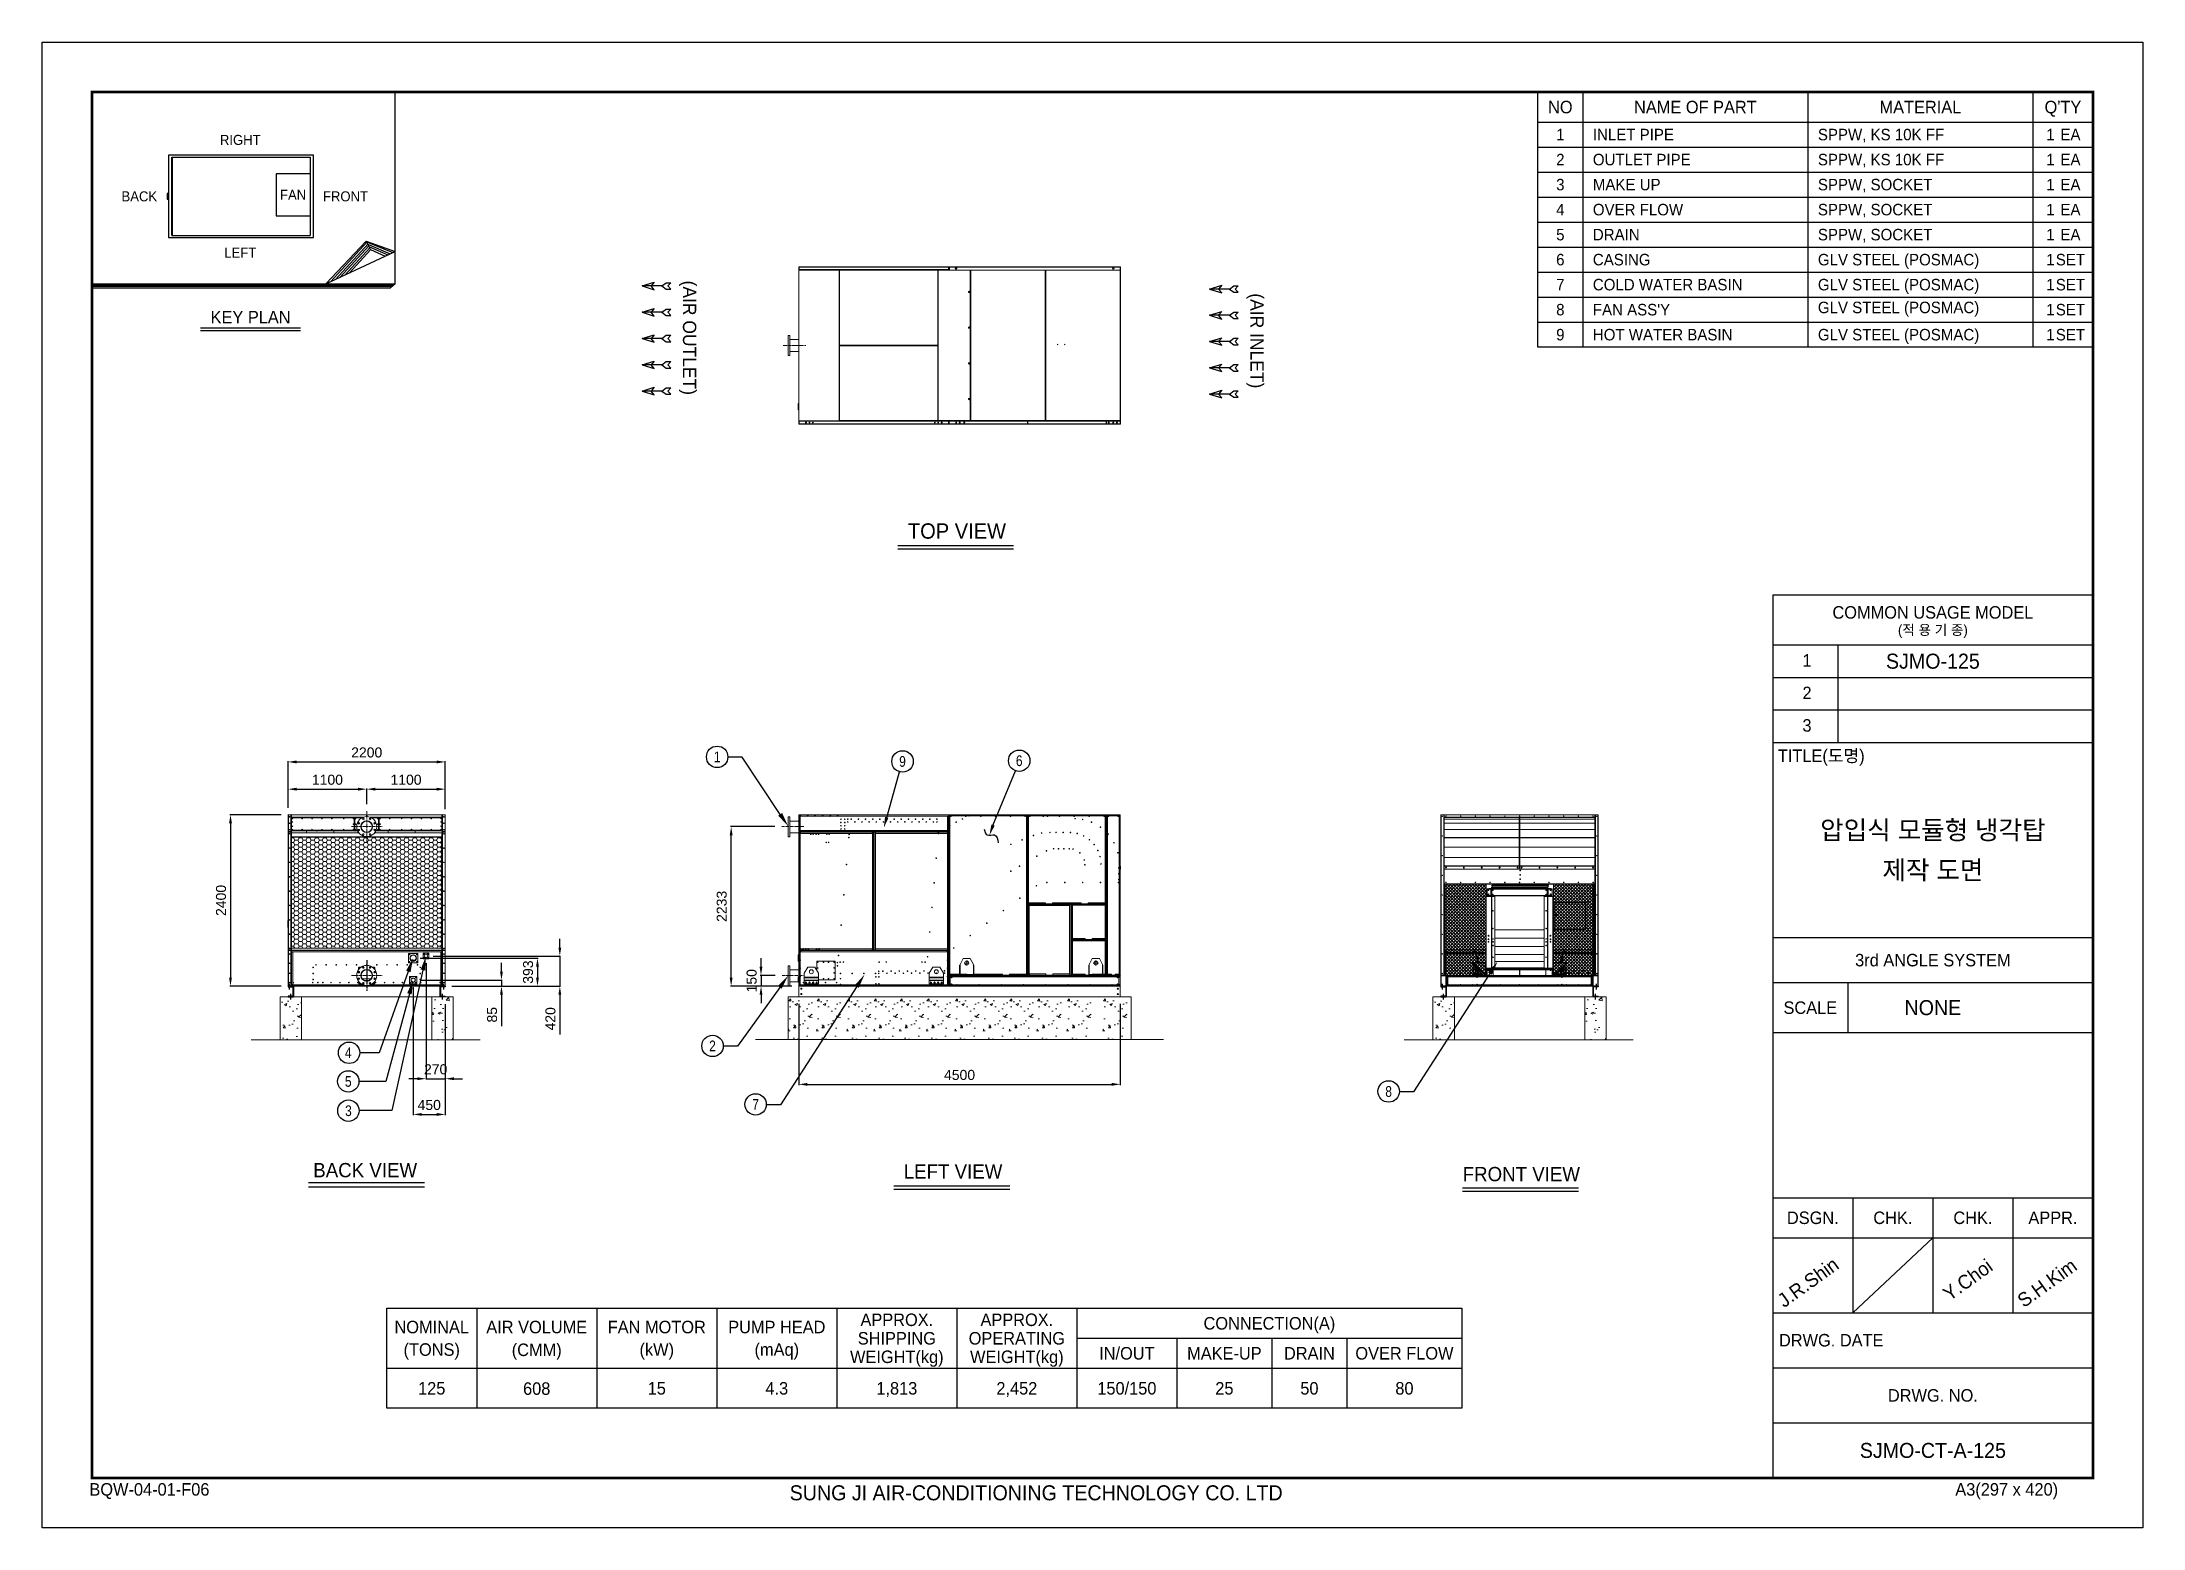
# Model space of a CAD drawing. Header units: millimetres. Extents: x 68455 to 97862, y 44247 to 65042.
import ezdxf
from ezdxf import colors
from ezdxf.entities.mleader import LeaderData, LeaderLine
from ezdxf.enums import TextEntityAlignment as Align
from ezdxf.math import Vec2, Vec3

# ---------------------------------------------------------------- set-up
doc = ezdxf.new("R2010")
doc.units = ezdxf.units.MM
for name, pattern in [('CENTER', [2, 1.25, -0.25, 0.25, -0.25]), ('CENTERX2', [4, 2.5, -0.5, 0.5, -0.5]), ('DASHDOT', [18.5, 12, -3, 0.5, -3]), ('DASHED', [15, 12, -3])]:
    doc.linetypes.add(name, pattern=pattern)
for name, color, linetype in [('center', 1, 'CENTER'), ('냉각탑', 4, 'Continuous'), ('냉각탑_box', 1, 'Continuous'), ('냉각탑_dim', 1, 'Continuous'), ('냉각탑_form', 1, 'Continuous'), ('냉각탑_text', 3, 'Continuous'), ('냉각탑_기초', 23, 'Continuous')]:
    doc.layers.add(name, color=color, linetype=linetype)
doc.styles.get("Standard").update_dxf_attribs({"font": 'arial.ttf'})
doc.styles.add('돋움', font='Dotum.ttf')
doc.dimstyles.new('1.40', dxfattribs={"dimscale": 20, "dimtxt": 1.5, "dimasz": 1, "dimexe": 0.5, "dimexo": 0.5, "dimgap": 0.5, "dimtad": 1, "dimdec": 0, "dimzin": 0, "dimdsep": 46, "dimtxsty": 'Standard', "dimcen": 0, "dimclrd": 2, "dimclre": 2, "dimclrt": 3, "dimadec": 0, "dimazin": 0, "dimtfac": 1, "dimtdec": 0, "dimtmove": 0, "dimatfit": 0, "dimfxl": 1, "dimtolj": 1, "dimtzin": 0, "dimlwd": -1, "dimlwe": -1, "dimarcsym": 0})
pattern_1 = [(45, (-527652.837, -381168.502), (-22.4506403, 22.4506403), []), (135, (-527652.837, -381168.502), (-22.4506403, -22.4506403), [])]

msp = doc.modelspace()

# ---------------------------------------------------------------- texts
at = {"layer": '냉각탑_form', "style": '돋움'}
for s, height, p in [('COMMON USAGE MODEL', 175.043, (94921.6, 57059.9)), ('(적 용 기 종)', 140.03, (94921.6, 56814.9)), ('3rd ANGLE SYSTEM', 175.043, (94921.6, 52193.7)), ('SCALE', 175.04, (93206.2, 51528.5)), ('DSGN.', 175.04, (93241.2, 48587.8)), ('CHK.', 175.04, (94361.5, 48587.8)), ('CHK.', 175.04, (95481.8, 48587.8)), ('APPR.', 175.04, (96602, 48587.8)), ('DRWG. NO.', 175.04, (94921.6, 46102.2))]:
    msp.add_text(s, height=height, dxfattribs=at).set_placement(p, align=Align.MIDDLE_CENTER)
for s, height, p in [('1', 175, (93096.2, 56300.7)), ('2', 175, (93096.2, 55845.6)), ('3', 175, (93096.2, 55390.5)), ('TITLE(도명)', 175.04, (92751.4, 54966.7)), ('DRWG. DATE', 175.04, (92767.3, 46786.8)), ('BQW-04-01-F06', 175.043, (69118.5, 44699.3)), ('SUNG JI AIR-CONDITIONING TECHNOLOGY CO. LTD', 210.051, (78920, 44633.8)), ('A3(297 x 420)', 175.043, (95235.7, 44699.3))]:
    msp.add_text(s, height=height, dxfattribs=at).set_placement(p)
at = {"layer": '냉각탑_text', "style": '돋움'}
for s, height, p in [('NO', 175, (89707.2, 64131.7)), ('NAME OF PART', 175, (91597.2, 64131.7)), ('MATERIAL', 175, (94747.2, 64131.7)), ("Q'TY", 175, (96742.2, 64131.7)), ('1', 161, (89707.2, 63746.7)), ('1', 161, (96567.2, 63746.7)), ('EA', 161, (96847.2, 63746.7)), ('RIGHT', 140, (71230, 63672.2)), ('2', 161, (89707.2, 63396.7)), ('1', 161, (96567.2, 63396.7)), ('EA', 161, (96847.2, 63396.7)), ('BACK', 140, (69817.3, 62882.4)), ('FAN', 140, (71969.7, 62903.8)), ('FRONT', 140, (72702.7, 62882.4)), ('3', 161, (89707.2, 63046.7)), ('1', 161, (96567.2, 63046.7)), ('EA', 161, (96847.2, 63046.7)), ('4', 161, (89707.2, 62696.7)), ('1', 161, (96567.2, 62696.7)), ('EA', 161, (96847.2, 62696.7)), ('5', 161, (89707.2, 62346.7)), ('1', 161, (96567.2, 62346.7)), ('EA', 161, (96847.2, 62346.7)), ('LEFT', 140, (71230, 62093.4)), ('6', 161, (89707.2, 61996.7)), ('1', 161, (96567.2, 61996.7)), ('SET', 161, (96847.2, 61996.7)), ('7', 161, (89707.2, 61646.7)), ('1', 161, (96567.2, 61646.7)), ('SET', 161, (96847.2, 61646.7)), ('KEY PLAN', 175, (71374.4, 61191.7)), ('8', 161, (89707.2, 61296.7)), ('1', 161, (96567.2, 61296.7)), ('SET', 161, (96847.2, 61296.7)), ('9', 161, (89707.2, 60946.7)), ('1', 161, (96567.2, 60946.7)), ('SET', 161, (96847.2, 60946.7)), ('TOP VIEW', 214.63, (81261.6, 58198.9)), ('SJMO-125', 210.05, (94921.6, 56377.2)), ('압입식 모듈형 냉각탑', 262.5, (94921.6, 54013.8)), ('제작 도면', 262.5, (94921.6, 53453.8)), ('NONE', 210.05, (94921.6, 51528.5)), ('BACK VIEW', 199.97, (72978.6, 49254.4)), ('LEFT VIEW', 199.97, (81206.9, 49236.5)), ('FRONT VIEW', 199.97, (89161.1, 49199.3)), ('NOMINAL', 175, (73909.9, 47058.8)), ('AIR VOLUME', 175, (75379.9, 47058.8)), ('FAN MOTOR', 175, (77059.9, 47058.8)), ('PUMP HEAD', 175, (78739.9, 47058.8)), ('APPROX.', 175, (80419.9, 47160.3)), ('APPROX.', 175, (82099.9, 47160.3)), ('CONNECTION(A)', 175, (85634.9, 47111.3)), ('(TONS)', 175, (73909.9, 46743.8)), ('(CMM)', 175, (75379.5, 46740)), ('(kW)', 175, (77059.9, 46743.8)), ('(mAq)', 175, (78739.9, 46743.8)), ('SHIPPING', 175, (80419.9, 46901.3)), ('OPERATING', 175, (82099.9, 46901.3)), ('IN/OUT', 175, (83639.9, 46691.3)), ('MAKE-UP', 175, (85004.9, 46691.3)), ('DRAIN', 175, (86194.9, 46691.3)), ('OVER FLOW', 175, (87524.9, 46691.3)), ('WEIGHT(kg)', 175, (80419.9, 46642.3)), ('WEIGHT(kg)', 175, (82099.9, 46642.3)), ('125', 175, (73909.9, 46201.3)), ('608', 175, (75379.5, 46197.5)), ('15', 175, (77059.9, 46201.3)), ('4.3', 175, (78739.9, 46201.3)), ('1,813', 175, (80419.9, 46201.3)), ('2,452', 175, (82099.9, 46201.3)), ('150/150', 175, (83639.9, 46201.3)), ('25', 175, (85004.9, 46201.3)), ('50', 175, (86194.9, 46201.3)), ('80', 175, (87524.9, 46201.3)), ('SJMO-CT-A-125', 210.051, (94921.6, 45332))]:
    msp.add_text(s, height=height, dxfattribs=at).set_placement(p, align=Align.MIDDLE_CENTER)
for s, p in [('INLET PIPE', (90162.2, 63746.7)), ('SPPW, KS 10K FF', (93312.2, 63746.7)), ('OUTLET PIPE', (90162.2, 63396.7)), ('SPPW, KS 10K FF', (93312.2, 63396.7)), ('MAKE UP', (90162.2, 63046.7)), ('SPPW, SOCKET', (93312.2, 63046.7)), ('OVER FLOW', (90162.2, 62696.7)), ('SPPW, SOCKET', (93312.2, 62696.7)), ('DRAIN', (90162.2, 62346.7)), ('SPPW, SOCKET', (93312.2, 62346.7)), ('CASING', (90162.2, 61996.7)), ('GLV STEEL (POSMAC)', (93312.2, 61996.7)), ('COLD WATER BASIN', (90162.2, 61646.7)), ('GLV STEEL (POSMAC)', (93312.2, 61646.7)), ("FAN ASS'Y", (90162.2, 61296.7)), ('GLV STEEL (POSMAC)', (93312.2, 61327.5)), ('HOT WATER BASIN', (90162.2, 60946.7)), ('GLV STEEL (POSMAC)', (93312.2, 60946.7))]:
    msp.add_text(s, height=161, dxfattribs=at).set_placement(p, align=Align.MIDDLE_LEFT)
for s, p in [('(AIR OUTLET)', (77519.4, 60902.7)), ('(AIR INLET)', (85462.2, 60860.2))]:
    msp.add_text(s, height=186.667, rotation=270, dxfattribs=at).set_placement(p, align=Align.MIDDLE_CENTER)
at = {"layer": '냉각탑_text', "width": 0.8}
for s, p in [('1', (77905.2, 55038.1)), ('9', (80499.5, 54973.9)), ('6', (82132.8, 54983.9)), ('4', (72741.3, 50897.6)), ('2', (77840.1, 50992.7)), ('5', (72741.5, 50496.1)), ('8', (87303.5, 50355.2)), ('3', (72744.1, 50086.1)), ('7', (78443.1, 50174))]:
    msp.add_text(s, height=150, dxfattribs=at).set_placement(p, align=Align.MIDDLE_CENTER)
at = {"layer": '냉각탑_text', "style": '돋움'}
for s, p in [('J.R.Shin', (92839.4, 47321.6)), ('Y.Choi', (95154.7, 47415)), ('S.H.Kim', (96195.9, 47321.6))]:
    msp.add_text(s, height=196.05, rotation=35.81856, dxfattribs=at).set_placement(p)

# ---------------------------------------------------------------- blocks, each defined once
blk = doc.blocks.new('화살표 IN OUT')
at = {"layer": '냉각탑_dim'}
for p, q in [((-323, 43), (-384, 43)), ((-343, 0), (-384, 43)), ((-384, -43), (-343, 0)), ((-266, 0), (-323, 43)), ((-266, 0), (-323, -43)), ((-266, 0), (0, 0)), ((-163, 50), (-122, 0)), ((0, 0), (-163, 50)), ((-163, -50), (-122, 0)), ((0, 0), (-163, -50)), ((-323, -43), (-384, -43))]:
    blk.add_line(p, q, dxfattribs=at)
blk = doc.blocks.new('*D21')
at = {"color": 2, "transparency": 16777216}
for p, q in [((71900, 54329), (71900, 54596)), ((72020, 54586), (72880, 54586)), ((73000, 54377), (73000, 54596))]:
    blk.add_line(p, q, dxfattribs=at)
for points in [[(72020, 54606), (72020, 54566), (71900, 54586)], [(72880, 54606), (72880, 54566), (73000, 54586)]]:
    blk.add_solid(points, dxfattribs=at)
at = {"layer": 'Defpoints', "color": 0, "transparency": 16777216}
for p in [(73000, 54586), (71900, 54229), (73000, 54277)]:
    blk.add_point(p, dxfattribs=at)
at = {"color": 3, "lineweight": 5, "transparency": 16777216, "insert": (72450, 54717), "char_height": 140, "attachment_point": 5}
blk.add_mtext('\\A1;1100', dxfattribs=at)
blk = doc.blocks.new('*D22')
at = {"color": 2, "transparency": 16777216}
for p, q in [((73000, 54377), (73000, 54596)), ((73120, 54586), (73980, 54586)), ((74100, 54326), (74100, 54596))]:
    blk.add_line(p, q, dxfattribs=at)
for points in [[(73120, 54606), (73120, 54566), (73000, 54586)], [(73980, 54606), (73980, 54566), (74100, 54586)]]:
    blk.add_solid(points, dxfattribs=at)
at = {"layer": 'Defpoints', "color": 0, "transparency": 16777216}
for p in [(74100, 54586), (73000, 54277), (74100, 54226)]:
    blk.add_point(p, dxfattribs=at)
at = {"color": 3, "lineweight": 5, "transparency": 16777216, "insert": (73550, 54717), "char_height": 140, "attachment_point": 5}
blk.add_mtext('\\A1;1100', dxfattribs=at)
blk = doc.blocks.new('*D23')
at = {"color": 2, "transparency": 16777216}
for p, q in [((71900, 54326), (71900, 54977)), ((72020, 54967), (73980, 54967)), ((74100, 54307), (74100, 54977))]:
    blk.add_line(p, q, dxfattribs=at)
for points in [[(72020, 54987), (72020, 54947), (71900, 54967)], [(73980, 54987), (73980, 54947), (74100, 54967)]]:
    blk.add_solid(points, dxfattribs=at)
at = {"layer": 'Defpoints', "color": 0, "transparency": 16777216}
for p in [(74100, 54967), (71900, 54226), (74100, 54207)]:
    blk.add_point(p, dxfattribs=at)
at = {"color": 3, "lineweight": 5, "transparency": 16777216, "insert": (73000, 55099), "char_height": 140, "attachment_point": 5}
blk.add_mtext('\\A1;2200', dxfattribs=at)
blk = doc.blocks.new('*D24')
at = {"color": 2, "transparency": 16777216}
for p, q in [((78519, 52100), (78519, 52220)), ((78717, 51980), (78509, 51980)), ((78952, 51829), (78509, 51829)), ((78519, 51980), (78519, 51829)), ((78519, 51709), (78519, 51589))]:
    blk.add_line(p, q, dxfattribs=at)
for points in [[(78499, 52100), (78539, 52100), (78519, 51980)], [(78499, 51709), (78539, 51709), (78519, 51829)]]:
    blk.add_solid(points, dxfattribs=at)
at = {"layer": 'Defpoints', "color": 0, "transparency": 16777216}
for p in [(78519, 51829), (78817, 51980), (79052, 51829)]:
    blk.add_point(p, dxfattribs=at)
at = {"color": 3, "lineweight": 5, "transparency": 16777216, "insert": (78388, 51905), "char_height": 140, "attachment_point": 5, "rotation": 90}
blk.add_mtext('\\A1;150', dxfattribs=at)
blk = doc.blocks.new('*D25')
at = {"color": 2, "transparency": 16777216}
for p, q in [((78711, 54062), (78091, 54062)), ((78101, 51949), (78101, 53942)), ((78948, 51829), (78091, 51829))]:
    blk.add_line(p, q, dxfattribs=at)
for points in [[(78081, 53942), (78121, 53942), (78101, 54062)], [(78081, 51949), (78121, 51949), (78101, 51829)]]:
    blk.add_solid(points, dxfattribs=at)
at = {"layer": 'Defpoints', "color": 0, "transparency": 16777216}
for p in [(78101, 54062), (78811, 54062), (79048, 51829)]:
    blk.add_point(p, dxfattribs=at)
at = {"color": 3, "lineweight": 5, "transparency": 16777216, "insert": (77969, 52946), "char_height": 140, "attachment_point": 5, "rotation": 90}
blk.add_mtext('\\A1;2233', dxfattribs=at)
blk = doc.blocks.new('*D26')
at = {"color": 2, "transparency": 16777216}
for p, q in [((79048, 51581), (79048, 50445)), ((83548, 51581), (83548, 50445)), ((79168, 50455), (83428, 50455))]:
    blk.add_line(p, q, dxfattribs=at)
for points in [[(79168, 50475), (79168, 50435), (79048, 50455)], [(83428, 50475), (83428, 50435), (83548, 50455)]]:
    blk.add_solid(points, dxfattribs=at)
at = {"layer": 'Defpoints', "color": 0, "transparency": 16777216}
for p in [(79048, 51681), (83548, 51681), (83548, 50455)]:
    blk.add_point(p, dxfattribs=at)
at = {"color": 3, "lineweight": 5, "transparency": 16777216, "insert": (81298, 50586), "char_height": 140, "attachment_point": 5}
blk.add_mtext('\\A1;4500', dxfattribs=at)
blk = doc.blocks.new('*D27')
at = {"color": 2, "transparency": 16777216}
for p, q in [((71803, 54229), (71083, 54229)), ((71093, 54109), (71093, 51949)), ((71803, 51829), (71083, 51829))]:
    blk.add_line(p, q, dxfattribs=at)
for points in [[(71073, 54109), (71113, 54109), (71093, 54229)], [(71073, 51949), (71113, 51949), (71093, 51829)]]:
    blk.add_solid(points, dxfattribs=at)
at = {"layer": 'Defpoints', "color": 0, "transparency": 16777216}
for p in [(71903, 54229), (71093, 51829), (71903, 51829)]:
    blk.add_point(p, dxfattribs=at)
at = {"color": 3, "lineweight": 5, "transparency": 16777216, "insert": (70961, 53029), "char_height": 140, "attachment_point": 5, "rotation": 90}
blk.add_mtext('\\A1;2400', dxfattribs=at)
blk = doc.blocks.new('*D19')
at = {"color": 2, "transparency": 16777216}
for p, q in [((74886, 52034), (74886, 52154)), ((73750, 51914), (74896, 51914)), ((74193, 51830), (74896, 51830)), ((74886, 51914), (74886, 51830)), ((74886, 51710), (74886, 51268))]:
    blk.add_line(p, q, dxfattribs=at)
for points in [[(74866, 52034), (74906, 52034), (74886, 51914)], [(74866, 51710), (74906, 51710), (74886, 51830)]]:
    blk.add_solid(points, dxfattribs=at)
at = {"layer": 'Defpoints', "color": 0, "transparency": 16777216}
for p in [(73650, 51914), (74093, 51830), (74886, 51914)]:
    blk.add_point(p, dxfattribs=at)
at = {"color": 3, "lineweight": 5, "transparency": 16777216, "insert": (74755, 51429), "char_height": 140, "attachment_point": 5, "rotation": 90}
blk.add_mtext('\\A1;85', dxfattribs=at)
blk = doc.blocks.new('*D20')
at = {"color": 2, "transparency": 16777216}
for p, q in [((73750, 52222), (75400, 52222)), ((75390, 52102), (75390, 51949)), ((74200, 51829), (75400, 51829))]:
    blk.add_line(p, q, dxfattribs=at)
for points in [[(75370, 52102), (75410, 52102), (75390, 52222)], [(75370, 51949), (75410, 51949), (75390, 51829)]]:
    blk.add_solid(points, dxfattribs=at)
at = {"layer": 'Defpoints', "color": 0, "transparency": 16777216}
for p in [(73650, 52222), (74100, 51829), (75390, 51829)]:
    blk.add_point(p, dxfattribs=at)
at = {"color": 3, "lineweight": 5, "transparency": 16777216, "insert": (75259, 52026), "char_height": 140, "attachment_point": 5, "rotation": 90}
blk.add_mtext('\\A1;393', dxfattribs=at)
blk = doc.blocks.new('*D28')
at = {"color": 2, "transparency": 16777216}
for p, q in [((73650, 51814), (73650, 50024)), ((74100, 51579), (74100, 50024)), ((73770, 50034), (73980, 50034))]:
    blk.add_line(p, q, dxfattribs=at)
for points in [[(73770, 50054), (73770, 50014), (73650, 50034)], [(73980, 50054), (73980, 50014), (74100, 50034)]]:
    blk.add_solid(points, dxfattribs=at)
at = {"layer": 'Defpoints', "color": 0, "transparency": 16777216}
for p in [(73650, 51914), (74100, 51679), (74100, 50034)]:
    blk.add_point(p, dxfattribs=at)
at = {"color": 3, "lineweight": 5, "transparency": 16777216, "insert": (73875, 50166), "char_height": 140, "attachment_point": 5}
blk.add_mtext('\\A1;450', dxfattribs=at)
blk = doc.blocks.new('*D29')
at = {"color": 2, "transparency": 16777216}
for p, q in [((75703, 52370), (75703, 52490)), ((73930, 52250), (75713, 52250)), ((75703, 52250), (75703, 51829)), ((74200, 51829), (75713, 51829)), ((75703, 51709), (75703, 51155))]:
    blk.add_line(p, q, dxfattribs=at)
for points in [[(75683, 52370), (75723, 52370), (75703, 52250)], [(75683, 51709), (75723, 51709), (75703, 51829)]]:
    blk.add_solid(points, dxfattribs=at)
at = {"layer": 'Defpoints', "color": 0, "transparency": 16777216}
for p in [(73830, 52250), (74100, 51829), (75703, 51829)]:
    blk.add_point(p, dxfattribs=at)
at = {"color": 3, "lineweight": 5, "transparency": 16777216, "insert": (75572, 51372), "char_height": 140, "attachment_point": 5, "rotation": 90}
blk.add_mtext('\\A1;420', dxfattribs=at)
blk = doc.blocks.new('*D30')
at = {"color": 2, "transparency": 16777216}
for p, q in [((73830, 52150), (73830, 50524)), ((74100, 51579), (74100, 50524)), ((73710, 50534), (73590, 50534)), ((73830, 50534), (74100, 50534)), ((74220, 50534), (74340, 50534))]:
    blk.add_line(p, q, dxfattribs=at)
for points in [[(73710, 50554), (73710, 50514), (73830, 50534)], [(74220, 50554), (74220, 50514), (74100, 50534)]]:
    blk.add_solid(points, dxfattribs=at)
at = {"layer": 'Defpoints', "color": 0, "transparency": 16777216}
for p in [(73830, 52250), (74100, 51679), (74100, 50534)]:
    blk.add_point(p, dxfattribs=at)
at = {"color": 3, "lineweight": 5, "transparency": 16777216, "insert": (73965, 50665), "char_height": 140, "attachment_point": 5}
blk.add_mtext('\\A1;270', dxfattribs=at)
blk = doc.blocks.new('457536')
at = {"color": 7, "lineweight": 5}
for p, q in [((114592.520962, 89152.297332), (114550.020962, 89069.297332)), ((114692.520962, 89152.297332), (114592.520962, 89152.297332)), ((114735.020962, 89069.297332), (114692.520962, 89152.297332)), ((114542.520962, 89059.297332), (114542.520962, 88929.797332)), ((114550.020962, 88922.297332), (114735.020962, 88922.297332)), ((114742.520962, 88929.797332), (114742.520962, 89059.297332))]:
    blk.add_line(p, q, dxfattribs=at)
at = {"color": 7, "linetype": 'DASHDOT', "lineweight": 5}
for p, q in [((114642.520962, 89126.047332), (114642.520962, 89054.547332)), ((114678.270962, 89090.297332), (114606.770962, 89090.297332))]:
    blk.add_line(p, q, dxfattribs=at)
at = {"color": 7, "lineweight": 5, "ltscale": 0.09375}
for p, q in [((114542.520962, 89059.297332), (114550.020962, 89059.297332)), ((114550.020962, 88929.797332), (114542.520962, 88929.797332)), ((114550.020962, 88922.297332), (114550.020962, 88929.797332)), ((114742.520962, 89059.297332), (114735.020962, 89059.297332)), ((114735.020962, 88929.797332), (114742.520962, 88929.797332)), ((114735.020962, 88922.297332), (114735.020962, 88929.797332))]:
    blk.add_line(p, q, dxfattribs=at)
at = {"color": 7, "linetype": 'DASHED', "lineweight": 5}
for p, q in [((114548.520962, 89059.297332), (114548.520962, 88929.797332)), ((114550.020962, 88928.297332), (114735.020962, 88928.297332)), ((114736.520962, 88929.797332), (114736.520962, 89059.297332))]:
    blk.add_line(p, q, dxfattribs=at)
at = {"color": 7, "lineweight": 5, "ltscale": 0.125}
for p, q in [((114550.020962, 89059.297332), (114550.020962, 89069.297332)), ((114735.020962, 89069.297332), (114735.020962, 89059.297332))]:
    blk.add_line(p, q, dxfattribs=at)
at = {"color": 7, "linetype": 'DASHED', "lineweight": 5, "ltscale": 0.075}
for p, q in [((114558.520962, 88928.297332), (114558.520962, 88922.297332)), ((114576.520962, 88928.297332), (114576.520962, 88922.297332)), ((114608.520962, 88928.297332), (114608.520962, 88922.297332)), ((114626.520962, 88928.297332), (114626.520962, 88922.297332)), ((114658.520962, 88928.297332), (114658.520962, 88922.297332)), ((114676.520962, 88928.297332), (114676.520962, 88922.297332)), ((114708.520962, 88928.297332), (114708.520962, 88922.297332)), ((114726.520962, 88928.297332), (114726.520962, 88922.297332))]:
    blk.add_line(p, q, dxfattribs=at)
at = {"color": 7, "lineweight": 5}
blk.add_circle((114642.520962, 89090.297332), 27.5, dxfattribs=at)
blk = doc.blocks.new('SJMO 125_ S')
at = {"color": 7, "lineweight": 20, "ltscale": 0.149635}
for p, q in [((78898, 53928), (78898, 54197)), ((78920, 53928), (78920, 54197)), ((78898, 51845), (78898, 52114)), ((78920, 51845), (78920, 52114))]:
    blk.add_line(p, q, dxfattribs=at)
at = {"color": 7, "lineweight": 20, "ltscale": 0.012222}
for p, q in [((78898, 54197), (78920, 54197)), ((78898, 53917), (78920, 53917)), ((78898, 52114), (78920, 52114)), ((78898, 51834), (78920, 51834))]:
    blk.add_line(p, q, dxfattribs=at)
at = {"color": 7, "lineweight": 20, "ltscale": 0.076666}
for p, q in [((79048, 54140), (78920, 54140)), ((79048, 53974), (78920, 53974)), ((79048, 52057), (78920, 52057)), ((79048, 51892), (78920, 51892))]:
    blk.add_line(p, q, dxfattribs=at)
at = {"color": 7, "lineweight": 20, "ltscale": 0.001111}
for p, q in [((79050, 54226), (79048, 54226)), ((79052, 54209), (79052, 54207)), ((81148, 54226), (81146, 54226)), ((81148, 54191), (81150, 54191)), ((81148, 54187), (81150, 54187)), ((82250, 54193), (82248, 54193)), ((82250, 54189), (82248, 54189)), ((82250, 54188), (82248, 54188)), ((82250, 54185), (82248, 54185)), ((82248, 54184), (82250, 54184)), ((82248, 54181), (82250, 54181)), ((82248, 54172), (82250, 54172)), ((83352, 54193), (83350, 54193)), ((83352, 54189), (83350, 54189)), ((79048, 53993), (79050, 53993)), ((79052, 54011), (79052, 54009)), ((79605, 53989), (79605, 53987)), ((79609, 53987), (79609, 53989)), ((79611, 53987), (79611, 53989)), ((79613, 53989), (79613, 53987)), ((79617, 53989), (79617, 53987)), ((79713, 53989), (79713, 53987)), ((79716, 53989), (79716, 53987)), ((81146, 53993), (81148, 53993)), ((82250, 53305), (82248, 53305)), ((83352, 53315), (83350, 53315)), ((83350, 53304), (83352, 53304)), ((83352, 53302), (83350, 53302)), ((83352, 53300), (83350, 53300)), ((83350, 53300), (83352, 53300)), ((83350, 53297), (83352, 53297)), ((83350, 53263), (83352, 53263)), ((83350, 53260), (83352, 53260)), ((82248, 53004), (82250, 53004)), ((83350, 53211), (83352, 53211)), ((83350, 53200), (83352, 53200)), ((83352, 53198), (83350, 53198)), ((83352, 53196), (83350, 53196)), ((83352, 53196), (83350, 53196)), ((83352, 53195), (83350, 53195)), ((83350, 53193), (83352, 53193)), ((83352, 52580), (83350, 52580)), ((83350, 52578), (83352, 52578)), ((83350, 52576), (83352, 52576)), ((83352, 52576), (83350, 52576)), ((83352, 52575), (83350, 52575)), ((83350, 52573), (83352, 52573)), ((79050, 52326), (79048, 52326)), ((79052, 52309), (79052, 52307)), ((81148, 52326), (81146, 52326)), ((83350, 52079), (83352, 52079)), ((83350, 52076), (83352, 52076)), ((83350, 52074), (83352, 52074)), ((83350, 52070), (83352, 52070)), ((83352, 52059), (83350, 52059)), ((79048, 51833), (79050, 51833)), ((79052, 51851), (79052, 51849)), ((81146, 51833), (81148, 51833)), ((81153, 51959), (81153, 51957)), ((81153, 51851), (81153, 51849)), ((81276, 51981), (81276, 51979)), ((81280, 51981), (81280, 51979)), ((81490, 51981), (81490, 51979)), ((81502, 51979), (81502, 51981)), ((81512, 51979), (81512, 51981)), ((81745, 51979), (81745, 51981)), ((81755, 51979), (81755, 51981)), ((83071, 51979), (83071, 51981)), ((83081, 51979), (83081, 51981)), ((83314, 51979), (83314, 51981)), ((83324, 51979), (83324, 51981)), ((83335, 51979), (83335, 51981)), ((83340, 51979), (83340, 51981))]:
    blk.add_line(p, q, dxfattribs=at)
at = {"color": 7, "lineweight": 20, "ltscale": 0.010278}
for p, q in [((79048, 54226), (79048, 54207)), ((79050, 54207), (79050, 54226)), ((81145, 54207), (81145, 54226)), ((81146, 54226), (81146, 54207)), ((81148, 54207), (81148, 54226)), ((79048, 54011), (79048, 53993)), ((79050, 53993), (79050, 54011)), ((79070, 53987), (79051, 53987)), ((79051, 53986), (79070, 53986)), ((79051, 53984), (79070, 53984)), ((80095, 53987), (80077, 53987)), ((80077, 53986), (80095, 53986)), ((80077, 53984), (80095, 53984)), ((80122, 53987), (80103, 53987)), ((80103, 53986), (80122, 53986)), ((80103, 53984), (80122, 53984)), ((81145, 53987), (81127, 53987)), ((81127, 53986), (81145, 53986)), ((81127, 53984), (81145, 53984)), ((81145, 53993), (81145, 54011)), ((81146, 54011), (81146, 53993)), ((81148, 53993), (81148, 54011)), ((82275, 52977), (82256, 52977)), ((82256, 52976), (82275, 52976)), ((82256, 52974), (82275, 52974)), ((82854, 52977), (82836, 52977)), ((82836, 52976), (82854, 52976)), ((82836, 52974), (82854, 52974)), ((79048, 52326), (79048, 52307)), ((79050, 52307), (79050, 52326)), ((79070, 52333), (79051, 52333)), ((79051, 52331), (79070, 52331)), ((80095, 52333), (80077, 52333)), ((80077, 52331), (80095, 52331)), ((80122, 52333), (80103, 52333)), ((80103, 52331), (80122, 52331)), ((81145, 52333), (81127, 52333)), ((81127, 52331), (81145, 52331)), ((81145, 52307), (81145, 52326)), ((81146, 52326), (81146, 52307)), ((81148, 52307), (81148, 52326)), ((79048, 51851), (79048, 51833)), ((79050, 51833), (79050, 51851)), ((81145, 51833), (81145, 51851)), ((81146, 51851), (81146, 51833)), ((81148, 51833), (81148, 51851)), ((82275, 51983), (82256, 51983)), ((82256, 51981), (82275, 51981)), ((82854, 51983), (82836, 51983)), ((82836, 51981), (82854, 51981))]:
    blk.add_line(p, q, dxfattribs=at)
at = {"color": 7, "lineweight": 20, "ltscale": 0.108889}
for p, q in [((79048, 54207), (79048, 54011)), ((79052, 54207), (79052, 54011)), ((81128, 54207), (81128, 54011)), ((81145, 54011), (81145, 54207)), ((81148, 54011), (81148, 54207))]:
    blk.add_line(p, q, dxfattribs=at)
at = {"color": 7, "lineweight": 20, "ltscale": 0.001944}
for p, q in [((79048, 54207), (79052, 54207)), ((79052, 54226), (79052, 54229)), ((81145, 54226), (81145, 54229)), ((81148, 54207), (81145, 54207)), ((79048, 54011), (79052, 54011)), ((79052, 53993), (79052, 53989)), ((81148, 54011), (81145, 54011)), ((81145, 53993), (81145, 53989)), ((79048, 52307), (79052, 52307)), ((79052, 52326), (79052, 52329)), ((81145, 52326), (81145, 52329)), ((81148, 52307), (81145, 52307)), ((79048, 51851), (79052, 51851)), ((79052, 51833), (79052, 51829)), ((81148, 51851), (81145, 51851)), ((81145, 51833), (81145, 51829))]:
    blk.add_line(p, q, dxfattribs=at)
at = {"color": 7, "lineweight": 20, "ltscale": 0.000833333}
for p, q in [((79052, 54226), (79050, 54226)), ((81145, 54226), (81146, 54226)), ((81151, 54226), (81151, 54228)), ((82245, 54226), (82245, 54228)), ((82253, 54226), (82253, 54228)), ((83347, 54226), (83347, 54228)), ((83355, 54226), (83355, 54228)), ((83545, 54226), (83545, 54228)), ((79052, 53993), (79050, 53993)), ((79051, 53984), (79051, 53986)), ((80095, 53984), (80095, 53986)), ((80103, 53984), (80103, 53986)), ((81145, 53993), (81146, 53993)), ((81145, 53984), (81145, 53986)), ((82253, 52983), (82253, 52981)), ((82256, 52974), (82256, 52976)), ((82854, 52974), (82854, 52976)), ((82865, 52974), (82865, 52976)), ((83347, 52983), (83347, 52981)), ((83347, 52974), (83347, 52976)), ((82865, 52484), (82865, 52482)), ((82865, 52475), (82865, 52477)), ((83347, 52484), (83347, 52482)), ((83347, 52475), (83347, 52477)), ((79052, 52326), (79050, 52326)), ((79051, 52335), (79051, 52333)), ((80095, 52335), (80095, 52333)), ((80103, 52335), (80103, 52333)), ((81145, 52335), (81145, 52333)), ((81145, 52326), (81146, 52326)), ((79052, 51833), (79050, 51833)), ((81145, 51833), (81146, 51833)), ((81151, 51985), (81151, 51983)), ((81153, 51975), (81151, 51975)), ((81153, 51834), (81151, 51834)), ((82245, 51985), (82245, 51983)), ((82256, 51985), (82256, 51983)), ((82854, 51985), (82854, 51983)), ((82865, 51985), (82865, 51983)), ((83347, 51985), (83347, 51983)), ((83355, 51985), (83355, 51983)), ((83544, 51975), (83545, 51975)), ((83544, 51834), (83545, 51834)), ((83545, 51985), (83545, 51983))]:
    blk.add_line(p, q, dxfattribs=at)
at = {"color": 7, "lineweight": 20}
for p, q in [((79052, 54229), (81145, 54229)), ((79052, 54226), (81145, 54226)), ((81145, 54209), (79601, 54209)), ((81148, 51985), (81148, 54226)), ((81151, 51985), (81151, 54226)), ((82232, 54229), (81165, 54229)), ((82232, 54226), (81165, 54226)), ((82233, 54226), (82233, 51985)), ((82245, 54226), (82245, 51985)), ((82248, 54226), (82248, 51985)), ((82250, 54226), (82250, 52983)), ((82253, 54226), (82253, 52983)), ((82265, 52983), (82265, 54226)), ((83334, 54229), (82267, 54229)), ((83334, 54226), (82267, 54226)), ((83335, 54226), (83335, 52983)), ((83347, 52983), (83347, 54226)), ((83350, 52983), (83350, 54226)), ((83352, 54226), (83352, 51985)), ((83355, 54226), (83355, 51985)), ((83367, 51985), (83367, 54226)), ((83545, 51985), (83545, 54226)), ((83548, 51985), (83548, 54226)), ((79048, 52335), (79048, 53984)), ((79051, 52335), (79051, 53984)), ((81145, 54009), (79052, 54009)), ((81145, 53993), (79052, 53993)), ((81145, 53989), (79052, 53989)), ((79068, 53984), (79068, 52361)), ((79070, 53987), (80077, 53987)), ((79070, 53984), (80077, 53984)), ((79070, 53967), (80077, 53967)), ((80078, 53984), (80078, 52335)), ((80095, 53984), (80095, 52335)), ((80098, 53984), (80098, 52335)), ((80100, 53984), (80100, 52335)), ((80103, 53984), (80103, 52335)), ((80120, 52335), (80120, 53984)), ((81127, 53987), (80122, 53987)), ((81127, 53984), (80122, 53984)), ((81128, 53984), (81128, 52335)), ((81145, 52335), (81145, 53984)), ((81163, 54070), (81163, 51985)), ((83533, 53316), (83533, 51985)), ((82253, 51985), (82253, 52974)), ((82267, 52979), (83334, 52979)), ((82857, 52974), (82857, 51985)), ((81127, 52351), (80122, 52351)), ((79052, 52329), (81145, 52329)), ((79052, 52326), (81145, 52326)), ((80077, 52335), (79070, 52335)), ((80077, 52331), (79070, 52331)), ((81117, 52309), (79079, 52309)), ((80122, 52335), (81127, 52335)), ((80122, 52331), (81127, 52331)), ((81145, 51833), (79052, 51833)), ((81145, 51829), (79052, 51829)), ((79079, 51849), (81117, 51849)), ((81153, 51979), (83544, 51979)), ((81153, 51975), (83544, 51975)), ((83544, 51834), (81153, 51834)), ((83544, 51829), (81153, 51829)), ((81165, 51981), (82232, 51981)), ((83502, 51959), (81194, 51959)), ((81194, 51849), (83502, 51849))]:
    blk.add_line(p, q, dxfattribs=at)
at = {"color": 7, "lineweight": 20, "ltscale": 0.009167}
for p, q in [((79052, 54226), (79052, 54209)), ((81128, 54207), (81145, 54207)), ((81145, 54209), (81145, 54226)), ((79068, 54011), (79052, 54011)), ((79052, 54009), (79052, 53993)), ((81128, 54011), (81145, 54011)), ((81145, 53993), (81145, 54009)), ((79052, 52326), (79052, 52309)), ((81145, 52309), (81145, 52326)), ((79052, 51849), (79052, 51833)), ((81145, 51833), (81145, 51849))]:
    blk.add_line(p, q, dxfattribs=at)
at = {"color": 7, "lineweight": 20, "ltscale": 0.003611}
blk.add_line((79058, 54209), (79052, 54209), dxfattribs=at)
at = {"color": 7, "lineweight": 20, "ltscale": 0.003723}
blk.add_line((79052, 54207), (79058, 54207), dxfattribs=at)
at = {"color": 7, "lineweight": 20, "ltscale": 0.104444}
blk.add_line((79068, 54011), (79068, 54199), dxfattribs=at)
at = {"color": 7, "lineweight": 20, "ltscale": 0.046667}
for p, q in [((79162, 54209), (79078, 54209)), ((79266, 54209), (79182, 54209)), ((79477, 54209), (79393, 54209)), ((79581, 54209), (79497, 54209))]:
    blk.add_line(p, q, dxfattribs=at)
at = {"color": 7, "lineweight": 20, "ltscale": 0.048333}
blk.add_line((79373, 54209), (79286, 54209), dxfattribs=at)
at = {"color": 7, "lineweight": 20, "ltscale": 0.002887}
blk.add_line((79641, 54163), (79636, 54163), dxfattribs=at)
at = {"color": 7, "lineweight": 20, "ltscale": 0.004778}
for p, q in [((81145, 54229), (81153, 54229)), ((81145, 54226), (81153, 54226))]:
    blk.add_line(p, q, dxfattribs=at)
at = {"color": 7, "lineweight": 20, "ltscale": 0.001722}
for p, q in [((81153, 54226), (81150, 54226)), ((81165, 54229), (81165, 54226)), ((82232, 54229), (82232, 54226)), ((82245, 54226), (82248, 54226)), ((82250, 54226), (82253, 54226)), ((82267, 54229), (82267, 54226)), ((83334, 54229), (83334, 54226)), ((83350, 54226), (83347, 54226)), ((83352, 54226), (83355, 54226)), ((83369, 54229), (83369, 54226)), ((83532, 54229), (83532, 54226)), ((83548, 54226), (83545, 54226)), ((79051, 53984), (79048, 53984)), ((79070, 53984), (79070, 53987)), ((80077, 53984), (80077, 53987)), ((80095, 53984), (80098, 53984)), ((80100, 53984), (80103, 53984)), ((80122, 53987), (80122, 53984)), ((81127, 53987), (81127, 53984)), ((81148, 53984), (81145, 53984)), ((82250, 52983), (82253, 52983)), ((82256, 52974), (82253, 52974)), ((82267, 52979), (82267, 52983)), ((82275, 52977), (82275, 52974)), ((82836, 52977), (82836, 52974)), ((82854, 52974), (82857, 52974)), ((82862, 52974), (82865, 52974)), ((82879, 52977), (82879, 52974)), ((83334, 52979), (83334, 52983)), ((83334, 52977), (83334, 52974)), ((83350, 52983), (83347, 52983)), ((83350, 52974), (83347, 52974)), ((82862, 52484), (82865, 52484)), ((82862, 52475), (82865, 52475)), ((82879, 52480), (82879, 52484)), ((82879, 52478), (82879, 52475)), ((83334, 52480), (83334, 52484)), ((83334, 52478), (83334, 52475)), ((83350, 52484), (83347, 52484)), ((83350, 52475), (83347, 52475)), ((79051, 52335), (79048, 52335)), ((79070, 52335), (79070, 52331)), ((80077, 52335), (80077, 52331)), ((80095, 52335), (80098, 52335)), ((80100, 52335), (80103, 52335)), ((80122, 52331), (80122, 52335)), ((81127, 52331), (81127, 52335)), ((81148, 52335), (81145, 52335)), ((81151, 51985), (81148, 51985)), ((81165, 51981), (81165, 51985)), ((82232, 51981), (82232, 51985)), ((82245, 51985), (82248, 51985)), ((82256, 51985), (82253, 51985)), ((82275, 51981), (82275, 51985)), ((82836, 51981), (82836, 51985)), ((82854, 51985), (82857, 51985)), ((82862, 51985), (82865, 51985)), ((82879, 51981), (82879, 51985)), ((83334, 51981), (83334, 51985)), ((83350, 51985), (83347, 51985)), ((83352, 51985), (83355, 51985)), ((83369, 51981), (83369, 51985)), ((83532, 51981), (83532, 51985)), ((83548, 51985), (83545, 51985))]:
    blk.add_line(p, q, dxfattribs=at)
at = {"color": 7, "lineweight": 20, "ltscale": 0.0075}
for p, q in [((81165, 54229), (81151, 54229)), ((81151, 54228), (81165, 54228)), ((81151, 54226), (81165, 54226)), ((82245, 54229), (82232, 54229)), ((82232, 54228), (82245, 54228)), ((82232, 54226), (82245, 54226)), ((82267, 54229), (82253, 54229)), ((82253, 54228), (82267, 54228)), ((82253, 54226), (82267, 54226)), ((83347, 54229), (83334, 54229)), ((83334, 54228), (83347, 54228)), ((83334, 54226), (83347, 54226)), ((83369, 54229), (83355, 54229)), ((83355, 54228), (83369, 54228)), ((83355, 54226), (83369, 54226)), ((83545, 54229), (83532, 54229)), ((83532, 54228), (83545, 54228)), ((83532, 54226), (83545, 54226)), ((82267, 52981), (82253, 52981)), ((82253, 52979), (82267, 52979)), ((82879, 52977), (82865, 52977)), ((82865, 52976), (82879, 52976)), ((82865, 52974), (82879, 52974)), ((83347, 52981), (83334, 52981)), ((83334, 52979), (83347, 52979)), ((83347, 52977), (83334, 52977)), ((83334, 52976), (83347, 52976)), ((83334, 52974), (83347, 52974)), ((82879, 52482), (82865, 52482)), ((82865, 52480), (82879, 52480)), ((82879, 52478), (82865, 52478)), ((82865, 52477), (82879, 52477)), ((82865, 52475), (82879, 52475)), ((83347, 52482), (83334, 52482)), ((83334, 52480), (83347, 52480)), ((83347, 52478), (83334, 52478)), ((83334, 52477), (83347, 52477)), ((83334, 52475), (83347, 52475)), ((81165, 51983), (81151, 51983)), ((81151, 51981), (81165, 51981)), ((82245, 51983), (82232, 51983)), ((82232, 51981), (82245, 51981)), ((82879, 51983), (82865, 51983)), ((82865, 51981), (82879, 51981)), ((83347, 51983), (83334, 51983)), ((83334, 51981), (83347, 51981)), ((83369, 51983), (83355, 51983)), ((83355, 51981), (83369, 51981)), ((83545, 51983), (83532, 51983)), ((83532, 51981), (83545, 51981))]:
    blk.add_line(p, q, dxfattribs=at)
at = {"color": 7, "lineweight": 20, "ltscale": 0.000888889}
for p, q in [((81151, 54229), (81151, 54228)), ((82245, 54228), (82245, 54229)), ((82253, 54229), (82253, 54228)), ((83347, 54228), (83347, 54229)), ((83355, 54229), (83355, 54228)), ((83545, 54228), (83545, 54229)), ((79051, 53987), (79051, 53986)), ((80095, 53986), (80095, 53987)), ((80103, 53987), (80103, 53986)), ((81145, 53986), (81145, 53987)), ((83550, 53468), (83549, 53468)), ((82253, 52981), (82253, 52979)), ((82256, 52977), (82256, 52976)), ((82267, 52983), (82265, 52983)), ((82854, 52976), (82854, 52977)), ((82865, 52977), (82865, 52976)), ((83335, 52983), (83334, 52983)), ((83347, 52979), (83347, 52981)), ((83347, 52976), (83347, 52977)), ((82865, 52482), (82865, 52480)), ((82865, 52478), (82865, 52477)), ((82879, 52484), (82877, 52484)), ((83335, 52484), (83334, 52484)), ((83347, 52480), (83347, 52482)), ((83347, 52477), (83347, 52478)), ((79051, 52333), (79051, 52331)), ((79070, 52335), (79068, 52335)), ((80078, 52335), (80077, 52335)), ((80095, 52331), (80095, 52333)), ((80103, 52333), (80103, 52331)), ((80122, 52335), (80120, 52335)), ((81128, 52335), (81127, 52335)), ((81145, 52331), (81145, 52333)), ((81151, 51983), (81151, 51981)), ((81165, 51985), (81163, 51985)), ((82233, 51985), (82232, 51985)), ((82245, 51981), (82245, 51983)), ((82256, 51983), (82256, 51981)), ((82275, 51985), (82273, 51985)), ((82837, 51985), (82836, 51985)), ((82854, 51981), (82854, 51983)), ((82865, 51983), (82865, 51981)), ((82879, 51985), (82877, 51985)), ((83335, 51985), (83334, 51985)), ((83347, 51981), (83347, 51983)), ((83355, 51983), (83355, 51981)), ((83369, 51985), (83367, 51985)), ((83533, 51985), (83532, 51985)), ((83545, 51981), (83545, 51983))]:
    blk.add_line(p, q, dxfattribs=at)
at = {"color": 7, "lineweight": 20, "ltscale": 0.006611}
for p, q in [((81163, 54226), (81151, 54226)), ((81165, 54214), (81165, 54226)), ((82232, 54214), (82232, 54226)), ((82245, 54226), (82233, 54226)), ((82265, 54226), (82253, 54226)), ((82267, 54214), (82267, 54226)), ((83334, 54214), (83334, 54226)), ((83335, 54226), (83347, 54226)), ((83367, 54226), (83355, 54226)), ((83369, 54214), (83369, 54226)), ((83532, 54214), (83532, 54226)), ((83533, 54226), (83545, 54226)), ((82265, 52983), (82253, 52983)), ((82267, 52994), (82267, 52983)), ((82500, 52994), (82500, 52983)), ((82600, 52994), (82600, 52983)), ((82877, 52974), (82865, 52974)), ((82879, 52962), (82879, 52974)), ((83000, 52994), (83000, 52983)), ((83100, 52994), (83100, 52983)), ((83334, 52994), (83334, 52983)), ((83334, 52962), (83334, 52974)), ((83335, 52983), (83347, 52983)), ((83335, 52974), (83347, 52974)), ((82877, 52484), (82865, 52484)), ((82877, 52475), (82865, 52475)), ((82879, 52495), (82879, 52484)), ((82879, 52463), (82879, 52475)), ((83056, 52484), (83056, 52495)), ((83156, 52484), (83156, 52495)), ((83334, 52495), (83334, 52484)), ((83334, 52463), (83334, 52475)), ((83335, 52484), (83347, 52484)), ((83335, 52475), (83347, 52475)), ((81151, 51985), (81163, 51985)), ((81165, 51996), (81165, 51985)), ((81498, 51996), (81498, 51985)), ((81898, 51985), (81898, 51996)), ((81998, 51996), (81998, 51985)), ((82232, 51996), (82232, 51985)), ((82233, 51985), (82245, 51985)), ((82877, 51985), (82865, 51985)), ((82879, 51996), (82879, 51985)), ((83056, 51985), (83056, 51996)), ((83156, 51985), (83156, 51996)), ((83334, 51996), (83334, 51985)), ((83335, 51985), (83347, 51985)), ((83367, 51985), (83355, 51985)), ((83369, 51996), (83369, 51985)), ((83425, 51985), (83425, 51996)), ((83475, 51985), (83475, 51996)), ((83532, 51996), (83532, 51985)), ((83533, 51985), (83545, 51985))]:
    blk.add_line(p, q, dxfattribs=at)
at = {"color": 7, "lineweight": 20, "ltscale": 0.077863}
blk.add_line((81163, 54226), (81163, 54086), dxfattribs=at)
at = {"color": 7, "lineweight": 20, "ltscale": 0.003}
for p, q in [((81165, 54214), (81170, 54214)), ((82226, 54214), (82232, 54214)), ((82267, 54214), (82272, 54214)), ((83328, 54214), (83334, 54214)), ((83369, 54214), (83374, 54214)), ((83526, 54214), (83532, 54214))]:
    blk.add_line(p, q, dxfattribs=at)
at = {"color": 7, "lineweight": 20, "ltscale": 0.106667}
for p, q in [((81186, 54214), (81378, 54214)), ((81394, 54214), (81586, 54214)), ((81602, 54214), (81794, 54214)), ((81810, 54214), (82002, 54214)), ((82018, 54214), (82210, 54214)), ((82704, 54214), (82896, 54214)), ((82912, 54214), (83104, 54214)), ((83120, 54214), (83312, 54214))]:
    blk.add_line(p, q, dxfattribs=at)
at = {"color": 7, "lineweight": 20, "ltscale": 0.00282}
for p, q in [((81250, 54126), (81246, 54124)), ((81339, 54172), (81335, 54169)), ((81161, 54081), (81157, 54078))]:
    blk.add_line(p, q, dxfattribs=at)
at = {"color": 7, "lineweight": 20, "ltscale": 0.004556}
for p, q in [((82245, 54229), (82253, 54229)), ((82245, 54226), (82253, 54226)), ((83347, 54229), (83355, 54229)), ((83347, 54226), (83355, 54226))]:
    blk.add_line(p, q, dxfattribs=at)
at = {"color": 7, "lineweight": 20, "ltscale": 0.222222}
for p, q in [((82288, 54214), (82688, 54214)), ((83000, 52994), (82600, 52994)), ((82600, 52983), (83000, 52983)), ((81898, 51996), (81498, 51996)), ((81498, 51985), (81898, 51985))]:
    blk.add_line(p, q, dxfattribs=at)
at = {"color": 7, "lineweight": 20, "ltscale": 0.003101}
blk.add_line((82699, 54210), (82693, 54210), dxfattribs=at)
at = {"color": 7, "lineweight": 20, "ltscale": 0.090444}
for p, q in [((83532, 54229), (83369, 54229)), ((83532, 54226), (83369, 54226)), ((83369, 51981), (83532, 51981))]:
    blk.add_line(p, q, dxfattribs=at)
at = {"color": 7, "lineweight": 20, "ltscale": 0.066667}
blk.add_line((83390, 54214), (83510, 54214), dxfattribs=at)
at = {"color": 7, "lineweight": 20, "ltscale": 0.358199}
blk.add_line((83533, 54226), (83533, 53582), dxfattribs=at)
at = {"color": 7, "lineweight": 20, "ltscale": 0.00592}
for p, q in [((78898, 53917), (78898, 53928)), ((78920, 53917), (78920, 53928)), ((78898, 51834), (78898, 51845)), ((78920, 51834), (78920, 51845))]:
    blk.add_line(p, q, dxfattribs=at)
at = {"color": 7, "lineweight": 20, "ltscale": 0.009389}
for p, q in [((79068, 53984), (79051, 53984)), ((79070, 53984), (79070, 53967)), ((80077, 53967), (80077, 53984)), ((80095, 53984), (80078, 53984)), ((80120, 53984), (80103, 53984)), ((80122, 53967), (80122, 53984)), ((81127, 53967), (81127, 53984)), ((81128, 53984), (81145, 53984)), ((82273, 52974), (82256, 52974)), ((82275, 52957), (82275, 52974)), ((82836, 52957), (82836, 52974)), ((82854, 52974), (82837, 52974)), ((80077, 52335), (80077, 52351)), ((80122, 52351), (80122, 52335)), ((81127, 52351), (81127, 52335)), ((79051, 52335), (79068, 52335)), ((80078, 52335), (80095, 52335)), ((80120, 52335), (80103, 52335)), ((81128, 52335), (81145, 52335)), ((82256, 51985), (82273, 51985)), ((82275, 52001), (82275, 51985)), ((82505, 52001), (82505, 51985)), ((82605, 51985), (82605, 52001)), ((82836, 52001), (82836, 51985)), ((82837, 51985), (82854, 51985))]:
    blk.add_line(p, q, dxfattribs=at)
at = {"color": 7, "lineweight": 20, "ltscale": 0.001115}
for p, q in [((79769, 53987), (79769, 53989)), ((80379, 53989), (80379, 53987)), ((80379, 53987), (80379, 53989)), ((80989, 53989), (80989, 53987)), ((80992, 53987), (80993, 53989)), ((81019, 53987), (81019, 53989)), ((79595, 52329), (79596, 52331)), ((79622, 52329), (79622, 52331)), ((79624, 52329), (79624, 52331)), ((80234, 52331), (80234, 52329)), ((80234, 52329), (80234, 52331)), ((80844, 52331), (80844, 52329)), ((80847, 52329), (80848, 52331)), ((80874, 52329), (80874, 52331))]:
    blk.add_line(p, q, dxfattribs=at)
at = {"color": 7, "lineweight": 20, "ltscale": 0.483602}
blk.add_line((80122, 53967), (80992, 53967), dxfattribs=at)
at = {"color": 7, "lineweight": 20, "ltscale": 0.063895}
blk.add_line((81012, 53967), (81127, 53967), dxfattribs=at)
at = {"color": 7, "lineweight": 20, "ltscale": 0.001247}
for p, q in [((81148, 54088), (81150, 54089)), ((81150, 54059), (81148, 54058)), ((81150, 54055), (81148, 54054))]:
    blk.add_line(p, q, dxfattribs=at)
at = {"color": 7, "lineweight": 20, "ltscale": 0.001952}
for p, q in [((81163, 54086), (81160, 54086)), ((81160, 54070), (81163, 54070))]:
    blk.add_line(p, q, dxfattribs=at)
at = {"color": 7, "lineweight": 20, "ltscale": 0.001192}
for p, q in [((82250, 53921), (82248, 53921)), ((82250, 53918), (82248, 53917)), ((82250, 53889), (82248, 53888)), ((82250, 53888), (82248, 53887)), ((81150, 53492), (81148, 53491)), ((81150, 53491), (81148, 53490))]:
    blk.add_line(p, q, dxfattribs=at)
at = {"color": 7, "lineweight": 20, "ltscale": 0.001687}
for p, q in [((83350, 54009), (83352, 54007)), ((83350, 54005), (83352, 54002)), ((83350, 53964), (83352, 53961))]:
    blk.add_line(p, q, dxfattribs=at)
at = {"color": 7, "lineweight": 20, "ltscale": 0.001281}
for p, q in [((82248, 53590), (82250, 53591)), ((82248, 53586), (82250, 53587)), ((82248, 53555), (82250, 53556)), ((82250, 53554), (82248, 53553)), ((81150, 52957), (81148, 52956)), ((81150, 52956), (81148, 52954))]:
    blk.add_line(p, q, dxfattribs=at)
at = {"color": 7, "lineweight": 20, "ltscale": 0.039152}
blk.add_line((83533, 53562), (83533, 53491), dxfattribs=at)
at = {"color": 7, "lineweight": 20, "ltscale": 0.035907}
for p, q in [((83533, 53476), (83533, 53411)), ((83533, 53396), (83533, 53331))]:
    blk.add_line(p, q, dxfattribs=at)
at = {"color": 7, "lineweight": 20, "ltscale": 0.021671}
for p, q in [((83549, 53468), (83549, 53507)), ((83550, 53468), (83550, 53507))]:
    blk.add_line(p, q, dxfattribs=at)
at = {"color": 7, "lineweight": 20, "ltscale": 0.001391}
for p, q in [((82248, 53165), (82250, 53167)), ((82248, 53161), (82250, 53163)), ((82248, 53119), (82250, 53121)), ((82250, 53121), (82248, 53119)), ((82248, 53115), (82250, 53117))]:
    blk.add_line(p, q, dxfattribs=at)
at = {"color": 7, "lineweight": 20, "ltscale": 0.126889}
for p, q in [((82256, 52746), (82256, 52974)), ((82273, 52653), (82273, 52974)), ((82837, 52974), (82837, 52746)), ((82854, 52974), (82854, 52746)), ((82256, 51985), (82256, 52213)), ((82273, 51985), (82273, 52213)), ((82837, 52306), (82837, 51985)), ((82854, 52306), (82854, 51985))]:
    blk.add_line(p, q, dxfattribs=at)
at = {"color": 7, "lineweight": 20, "ltscale": 0.129667}
for p, q in [((82500, 52994), (82267, 52994)), ((82267, 52983), (82500, 52983)), ((83334, 52994), (83100, 52994)), ((83100, 52983), (83334, 52983)), ((81398, 51996), (81165, 51996)), ((81165, 51985), (81398, 51985)), ((82232, 51996), (81998, 51996)), ((81998, 51985), (82232, 51985))]:
    blk.add_line(p, q, dxfattribs=at)
at = {"color": 7, "lineweight": 20, "ltscale": 0.311556}
for p, q in [((82836, 52977), (82275, 52977)), ((82836, 52974), (82275, 52974)), ((82275, 52957), (82836, 52957)), ((82275, 51981), (82836, 51981))]:
    blk.add_line(p, q, dxfattribs=at)
at = {"color": 7, "lineweight": 20, "ltscale": 0.001571}
blk.add_line((82300, 52979), (82298, 52977), dxfattribs=at)
at = {"color": 7, "lineweight": 20, "ltscale": 0.055556}
for p, q in [((82600, 52983), (82500, 52983)), ((83100, 52983), (83000, 52983)), ((83056, 52484), (83156, 52484)), ((83156, 52484), (83056, 52484)), ((79273, 52093), (79173, 52093)), ((81023, 52093), (80923, 52093)), ((81398, 51985), (81498, 51985)), ((81498, 51985), (81398, 51985)), ((81998, 51985), (81898, 51985)), ((81898, 51984), (81998, 51984)), ((81898, 51984), (81998, 51984)), ((82505, 51985), (82605, 51985)), ((82605, 51985), (82505, 51985)), ((83156, 51985), (83056, 51985)), ((83056, 51985), (83156, 51985))]:
    blk.add_line(p, q, dxfattribs=at)
at = {"color": 7, "lineweight": 20, "ltscale": 0.272667}
for p, q in [((82862, 52974), (82862, 52484)), ((82865, 52974), (82865, 52484)), ((82877, 52484), (82877, 52974)), ((83335, 52974), (83335, 52484)), ((83347, 52484), (83347, 52974)), ((83350, 52484), (83350, 52974)), ((82862, 52475), (82862, 51985)), ((82865, 52475), (82865, 51985)), ((82877, 51985), (82877, 52475)), ((83335, 52475), (83335, 51985)), ((83347, 51985), (83347, 52475)), ((83350, 51985), (83350, 52475))]:
    blk.add_line(p, q, dxfattribs=at)
at = {"color": 7, "lineweight": 20, "ltscale": 0.252667}
for p, q in [((83334, 52977), (82879, 52977)), ((83334, 52974), (82879, 52974)), ((82879, 52962), (83334, 52962)), ((82879, 52480), (83334, 52480)), ((83334, 52478), (82879, 52478)), ((83334, 52475), (82879, 52475)), ((82879, 52463), (83334, 52463)), ((82879, 51981), (83334, 51981))]:
    blk.add_line(p, q, dxfattribs=at)
at = {"color": 7, "lineweight": 20, "ltscale": 0.003928}
blk.add_line((82253, 52932), (82248, 52927), dxfattribs=at)
at = {"color": 7, "lineweight": 20, "ltscale": 0.004057}
blk.add_line((82253, 52932), (82248, 52926), dxfattribs=at)
at = {"color": 7, "lineweight": 20, "ltscale": 0.192778}
for p, q in [((82256, 51985), (82256, 52746)), ((82273, 51985), (82273, 52653)), ((82837, 52746), (82837, 52306)), ((82854, 52746), (82854, 52306))]:
    blk.add_line(p, q, dxfattribs=at)
at = {"color": 7, "lineweight": 20, "ltscale": 0.008333}
for p, q in [((79082, 52351), (79097, 52351)), ((79156, 52351), (79171, 52351))]:
    blk.add_line(p, q, dxfattribs=at)
at = {"color": 7, "lineweight": 20, "ltscale": 0.010222}
blk.add_line((79117, 52351), (79136, 52351), dxfattribs=at)
at = {"color": 7, "lineweight": 20, "ltscale": 0.054101}
blk.add_line((79191, 52351), (79288, 52351), dxfattribs=at)
at = {"color": 7, "lineweight": 20, "ltscale": 0.007333}
blk.add_line((79308, 52351), (79321, 52351), dxfattribs=at)
at = {"color": 7, "lineweight": 20, "ltscale": 0.408607}
blk.add_line((79341, 52351), (80077, 52351), dxfattribs=at)
at = {"color": 7, "lineweight": 20, "ltscale": 0.002778}
for p, q in [((82862, 52505), (82857, 52505)), ((82862, 52500), (82857, 52500)), ((82862, 52435), (82857, 52435)), ((82248, 52074), (82253, 52074)), ((82248, 52070), (82253, 52070)), ((82248, 52054), (82253, 52054)), ((82857, 52074), (82862, 52074)), ((82857, 52070), (82862, 52070)), ((82857, 52054), (82862, 52054))]:
    blk.add_line(p, q, dxfattribs=at)
at = {"color": 7, "lineweight": 20, "ltscale": 0.098556}
for p, q in [((83056, 52495), (82879, 52495)), ((82879, 52484), (83056, 52484)), ((83334, 52495), (83156, 52495)), ((83156, 52484), (83334, 52484)), ((83056, 51996), (82879, 51996)), ((82879, 51985), (83056, 51985)), ((83334, 51996), (83156, 51996)), ((83156, 51985), (83334, 51985))]:
    blk.add_line(p, q, dxfattribs=at)
at = {"color": 7, "lineweight": 20, "ltscale": 0.02475}
for p, q in [((79038, 52222), (79038, 52267)), ((79038, 52178), (79038, 52222))]:
    blk.add_line(p, q, dxfattribs=at)
at = {"color": 7, "lineweight": 20, "ltscale": 0.005555}
for p, q in [((79038, 52267), (79048, 52267)), ((79038, 52178), (79048, 52178)), ((79038, 51960), (79048, 51960)), ((79038, 51899), (79048, 51899))]:
    blk.add_line(p, q, dxfattribs=at)
at = {"color": 7, "lineweight": 20, "ltscale": 0.253333}
for p, q in [((79048, 52307), (79048, 51851)), ((79052, 52307), (79052, 51851)), ((81145, 51851), (81145, 52307)), ((81148, 51851), (81148, 52307))]:
    blk.add_line(p, q, dxfattribs=at)
at = {"color": 7, "lineweight": 20, "ltscale": 0.004167}
for p, q in [((79059, 52309), (79052, 52309)), ((81145, 52309), (81137, 52309)), ((79052, 51849), (79059, 51849)), ((81137, 51849), (81145, 51849))]:
    blk.add_line(p, q, dxfattribs=at)
at = {"color": 7, "lineweight": 20, "ltscale": 0.004279}
for p, q in [((79052, 52307), (79059, 52307)), ((79068, 52342), (79068, 52335)), ((81145, 52307), (81137, 52307)), ((79052, 51851), (79059, 51851)), ((81145, 51851), (81137, 51851))]:
    blk.add_line(p, q, dxfattribs=at)
at = {"color": 7, "lineweight": 20, "ltscale": 0.052833}
for p, q in [((79068, 52204), (79068, 52299)), ((79068, 52089), (79068, 52184)), ((79068, 51974), (79068, 52069)), ((81128, 52299), (81128, 52204)), ((81128, 52184), (81128, 52089)), ((81128, 52069), (81128, 51974)), ((79068, 51859), (79068, 51954)), ((81128, 51954), (81128, 51859))]:
    blk.add_line(p, q, dxfattribs=at)
at = {"color": 7, "lineweight": 20, "ltscale": 0.003143}
for p, q in [((79068, 52082), (79068, 52077)), ((79068, 51967), (79068, 51962))]:
    blk.add_line(p, q, dxfattribs=at)
at = {"color": 7, "lineweight": 20, "ltscale": 0.003985}
blk.add_line((79070, 52342), (79070, 52335), dxfattribs=at)
at = {"color": 7, "lineweight": 20, "ltscale": 0.053832}
for p, q in [((79173, 52093), (79123, 52010)), ((79273, 52093), (79323, 52010)), ((80923, 52093), (80873, 52010)), ((81023, 52093), (81073, 52010))]:
    blk.add_line(p, q, dxfattribs=at)
at = {"color": 7, "lineweight": 20, "ltscale": 0.026916}
blk.add_line((79273, 52093), (79298, 52052), dxfattribs=at)
at = {"color": 7, "lineweight": 20, "ltscale": 0.144444}
for p, q in [((79298, 52179), (79558, 52179)), ((79298, 52179), (79298, 52052)), ((79558, 51919), (79558, 52179)), ((79558, 51919), (79323, 51919))]:
    blk.add_line(p, q, dxfattribs=at)
at = {"color": 7, "lineweight": 20, "ltscale": 1.31036e-06}
blk.add_line((79583, 52159), (79583, 52159), dxfattribs=at)
at = {"color": 7, "lineweight": 20, "ltscale": 1.31073e-06}
blk.add_line((79583, 52113), (79583, 52113), dxfattribs=at)
at = {"color": 7, "lineweight": 20, "ltscale": 0.016806}
for p, q in [((79038, 51929), (79038, 51960)), ((79038, 51899), (79038, 51929))]:
    blk.add_line(p, q, dxfattribs=at)
at = {"color": 0, "lineweight": 20}
for p, q in [((79048, 51681), (79048, 51829)), ((79052, 51829), (79048, 51829)), ((81145, 51829), (81153, 51829)), ((83544, 51829), (83548, 51829)), ((83548, 51681), (83548, 51829)), ((83548, 51681), (79048, 51681))]:
    blk.add_line(p, q, dxfattribs=at)
at = {"color": 7, "lineweight": 20, "ltscale": 0.031187}
for p, q in [((79123, 51954), (79123, 52010)), ((80873, 51954), (80873, 52010)), ((81073, 51954), (81073, 52010))]:
    blk.add_line(p, q, dxfattribs=at)
at = {"color": 7, "lineweight": 20, "ltscale": 0.003919}
for p, q in [((79123, 51947), (79123, 51954)), ((80873, 51947), (80873, 51954)), ((81073, 51954), (81073, 51947))]:
    blk.add_line(p, q, dxfattribs=at)
at = {"color": 7, "lineweight": 20, "ltscale": 0.097222}
for p, q in [((79323, 51954), (79123, 51954)), ((79323, 51947), (79123, 51947))]:
    blk.add_line(p, q, dxfattribs=at)
at = {"color": 7, "lineweight": 20, "ltscale": 0.019545}
for p, q in [((79123, 51912), (79123, 51947)), ((80873, 51912), (80873, 51947)), ((81073, 51912), (81073, 51947))]:
    blk.add_line(p, q, dxfattribs=at)
at = {"color": 7, "lineweight": 20, "ltscale": 0.001959}
for p, q in [((79123, 51909), (79123, 51912)), ((79323, 51912), (79323, 51909)), ((80873, 51909), (80873, 51912)), ((81073, 51912), (81073, 51909))]:
    blk.add_line(p, q, dxfattribs=at)
at = {"color": 7, "lineweight": 20, "ltscale": 0.111111}
for p, q in [((79323, 51912), (79123, 51912)), ((79323, 51909), (79123, 51909)), ((79123, 51862), (79323, 51862)), ((81073, 51954), (80873, 51954)), ((81073, 51947), (80873, 51947)), ((81073, 51912), (80873, 51912)), ((81073, 51909), (80873, 51909)), ((80873, 51862), (81073, 51862))]:
    blk.add_line(p, q, dxfattribs=at)
at = {"color": 7, "lineweight": 20, "ltscale": 0.025612}
for p, q in [((79123, 51909), (79123, 51862)), ((79323, 51909), (79323, 51862)), ((80873, 51909), (80873, 51862)), ((81073, 51909), (81073, 51862))]:
    blk.add_line(p, q, dxfattribs=at)
at = {"color": 7, "lineweight": 20, "ltscale": 0.004095}
blk.add_line((79323, 51909), (79323, 52010), dxfattribs=at)
at = {"color": 7, "lineweight": 20, "ltscale": 0.001778}
for p, q in [((81151, 51975), (81148, 51975)), ((81151, 51834), (81148, 51834)), ((83548, 51975), (83545, 51975)), ((83548, 51834), (83545, 51834))]:
    blk.add_line(p, q, dxfattribs=at)
at = {"color": 7, "lineweight": 20, "ltscale": 0.009611}
for p, q in [((81148, 51975), (81148, 51957)), ((81148, 51851), (81148, 51834)), ((81151, 51957), (81151, 51975)), ((81151, 51834), (81151, 51851)), ((83544, 51957), (83544, 51975)), ((83544, 51834), (83544, 51851)), ((83545, 51975), (83545, 51957)), ((83545, 51851), (83545, 51834)), ((83548, 51957), (83548, 51975)), ((83548, 51834), (83548, 51851))]:
    blk.add_line(p, q, dxfattribs=at)
at = {"color": 7, "lineweight": 20, "ltscale": 0.002611}
for p, q in [((81153, 51957), (81148, 51957)), ((81153, 51851), (81148, 51851)), ((81153, 51975), (81153, 51979)), ((81153, 51834), (81153, 51829)), ((83544, 51975), (83544, 51979)), ((83544, 51957), (83548, 51957)), ((83544, 51851), (83548, 51851)), ((83544, 51834), (83544, 51829))]:
    blk.add_line(p, q, dxfattribs=at)
at = {"color": 7, "lineweight": 20, "ltscale": 0.058889}
for p, q in [((81148, 51851), (81148, 51957)), ((81153, 51851), (81153, 51957)), ((81168, 51957), (81168, 51851)), ((83528, 51957), (83528, 51851)), ((83544, 51957), (83544, 51851)), ((83548, 51957), (83548, 51851))]:
    blk.add_line(p, q, dxfattribs=at)
at = {"color": 7, "lineweight": 20, "ltscale": 0.0085}
for p, q in [((81153, 51975), (81153, 51959)), ((81168, 51957), (81153, 51957)), ((81153, 51851), (81168, 51851)), ((81153, 51849), (81153, 51834)), ((83544, 51957), (83528, 51957)), ((83528, 51851), (83544, 51851)), ((83544, 51959), (83544, 51975)), ((83544, 51834), (83544, 51849))]:
    blk.add_line(p, q, dxfattribs=at)
at = {"color": 7, "lineweight": 20, "ltscale": 0.013411}
for p, q in [((81177, 51959), (81153, 51959)), ((81153, 51849), (81177, 51849)), ((83544, 51959), (83519, 51959)), ((83519, 51849), (83544, 51849))]:
    blk.add_line(p, q, dxfattribs=at)
at = {"color": 7, "lineweight": 20, "ltscale": 0.000138221}
for p, q in [((81898, 51984), (81898, 51985)), ((81998, 51984), (81998, 51985))]:
    blk.add_line(p, q, dxfattribs=at)
at = {"color": 7, "lineweight": 20, "ltscale": 0.128}
for p, q in [((82505, 52001), (82275, 52001)), ((82275, 51985), (82505, 51985)), ((82836, 52001), (82605, 52001)), ((82605, 51985), (82836, 51985))]:
    blk.add_line(p, q, dxfattribs=at)
at = {"color": 7, "lineweight": 20, "ltscale": 0.002427}
blk.add_line((83363, 51979), (83367, 51981), dxfattribs=at)
at = {"color": 7, "lineweight": 20, "ltscale": 0.031333}
for p, q in [((83425, 51996), (83369, 51996)), ((83369, 51985), (83425, 51985)), ((83532, 51996), (83475, 51996)), ((83475, 51985), (83532, 51985))]:
    blk.add_line(p, q, dxfattribs=at)
at = {"color": 7, "lineweight": 20, "ltscale": 0.027778}
for p, q in [((83425, 51985), (83475, 51985)), ((83475, 51985), (83425, 51985))]:
    blk.add_line(p, q, dxfattribs=at)
at = {"color": 7, "lineweight": 20}
for centre, radius in [((79068, 54209), 4.5), ((79172, 54209), 4.5), ((79276, 54209), 4.5), ((79383, 54209), 4.5), ((79487, 54209), 4.5), ((79591, 54209), 4.5), ((79638, 54165), 4.5), ((79638, 54120), 4.5), ((79638, 54165), 3), ((79638, 54120), 3), ((79691, 54165), 4.5), ((79691, 54120), 4.5), ((79691, 54165), 3), ((79691, 54120), 3), ((79732, 54167), 4.5), ((79732, 54127), 4.5), ((79732, 54167), 3), ((79732, 54127), 3), ((79782, 54167), 4.5), ((79782, 54167), 3), ((79832, 54127), 4.5), ((79832, 54127), 3), ((79882, 54167), 4.5), ((79882, 54167), 3), ((79932, 54127), 4.5), ((79932, 54127), 3), ((79982, 54167), 4.5), ((79982, 54167), 3), ((80032, 54127), 4.5), ((80032, 54127), 3), ((80082, 54167), 4.5), ((80082, 54167), 3), ((80132, 54127), 4.5), ((80132, 54127), 3), ((80182, 54167), 4.5), ((80182, 54167), 3), ((80232, 54127), 4.5), ((80232, 54127), 3), ((80282, 54167), 4.5), ((80282, 54167), 3), ((80332, 54127), 4.5), ((80332, 54127), 3), ((80382, 54167), 4.5), ((80382, 54167), 3), ((80432, 54127), 4.5), ((80432, 54127), 3), ((80482, 54167), 4.5), ((80482, 54167), 3), ((80532, 54127), 4.5), ((80532, 54127), 3), ((80582, 54167), 4.5), ((80582, 54167), 3), ((80632, 54127), 4.5), ((80632, 54127), 3), ((80682, 54167), 4.5), ((80682, 54167), 3), ((80732, 54127), 4.5), ((80732, 54127), 3), ((80782, 54167), 4.5), ((80782, 54167), 3), ((80832, 54127), 4.5), ((80832, 54127), 3), ((80882, 54167), 4.5), ((80882, 54167), 3), ((80932, 54127), 4.5), ((80932, 54127), 3), ((80982, 54167), 4.5), ((80982, 54127), 4.5), ((80982, 54167), 3), ((80982, 54127), 3), ((81178, 54208), 4.5), ((81249, 54124), 4.5), ((81249, 54124), 3), ((81338, 54169), 4.5), ((81338, 54169), 3), ((81386, 54208), 4.5), ((81594, 54208), 4.5), ((81594, 54208), 3), ((81802, 54208), 4.5), ((81802, 54208), 3), ((82010, 54208), 4.5), ((82010, 54208), 3), ((82218, 54208), 4.5), ((82218, 54208), 3), ((82280, 54208), 4.5), ((82280, 54208), 3), ((82468, 54208), 4.5), ((82468, 54208), 3), ((82530, 54208), 4.5), ((82530, 54208), 3), ((82696, 54208), 4.5), ((82696, 54208), 3), ((82904, 54208), 4.5), ((82904, 54208), 3), ((82914, 54173), 4.5), ((82914, 54173), 3), ((83021, 54163), 4.5), ((83021, 54163), 3), ((83112, 54208), 4.5), ((83112, 54208), 3), ((83144, 54125), 4.5), ((83144, 54125), 3), ((83320, 54208), 4.5), ((83320, 54208), 3), ((83382, 54208), 4.5), ((83382, 54208), 3), ((83518, 54208), 4.5), ((83518, 54208), 3), ((79216, 53956), 4.5), ((79251, 53956), 4.5), ((79289, 53956), 4.5), ((79323, 53956), 4.5), ((79432, 53841), 4.5), ((79442, 53956), 4.5), ((79465, 53841), 4.5), ((79475, 53956), 4.5), ((79638, 54075), 4.5), ((79638, 54030), 4.5), ((79638, 54075), 3), ((79638, 54030), 3), ((79691, 54075), 4.5), ((79691, 54030), 4.5), ((79691, 54075), 3), ((79691, 54030), 3), ((79749, 53908), 5), ((79749, 53908), 3.5), ((79753, 53954), 5), ((79753, 53954), 3.5), ((81002, 53965), 4.5), ((81002, 53965), 3), ((81160, 54078), 4.5), ((81160, 54078), 3), ((82015, 53814), 4.5), ((82015, 53814), 3), ((82174, 53876), 4.5), ((82174, 53876), 3), ((82332, 53937), 4.5), ((82332, 53937), 3), ((82447, 53972), 4.5), ((82447, 53972), 3), ((82564, 53981), 4.5), ((82564, 53981), 3), ((82649, 53981), 4.5), ((82649, 53981), 3), ((82749, 53981), 4.5), ((82749, 53981), 3), ((82849, 53980), 4.5), ((82849, 53980), 3), ((82945, 53966), 4.5), ((82945, 53966), 3), ((83035, 53931), 4.5), ((83035, 53931), 3), ((83115, 53878), 4.5), ((83115, 53878), 3), ((83269, 54055), 4.5), ((83269, 54055), 3), ((83377, 53956), 4.5), ((83377, 53956), 3), ((83459, 53836), 4.5), ((83459, 53836), 3), ((79716, 53530), 4.5), ((79716, 53530), 3), ((80972, 53620), 4.5), ((80972, 53620), 3), ((82380, 53648), 4.5), ((82380, 53648), 3), ((82513, 53723), 4.5), ((82513, 53723), 3), ((82614, 53753), 4.5), ((82614, 53753), 3), ((82683, 53753), 4.5), ((82683, 53753), 3), ((82758, 53753), 4.5), ((82758, 53753), 3), ((82833, 53753), 4.5), ((82833, 53753), 3), ((82886, 53748), 4.5), ((82886, 53748), 3), ((82982, 53694), 4.5), ((82982, 53694), 3), ((83043, 53596), 4.5), ((83043, 53596), 3), ((83052, 53529), 4.5), ((83052, 53529), 3), ((83182, 53810), 4.5), ((83182, 53810), 3), ((83233, 53728), 4.5), ((83233, 53728), 3), ((83264, 53642), 4.5), ((83264, 53642), 3), ((83277, 53539), 4.5), ((83277, 53539), 3), ((83514, 53696), 4.5), ((83514, 53696), 3), ((83533, 53572), 4.5), ((83533, 53572), 3), ((80942, 53275), 4.5), ((80942, 53275), 3), ((82015, 53439), 4.5), ((82015, 53439), 3), ((82137, 53508), 4.5), ((82137, 53508), 3), ((82374, 53235), 4.5), ((82374, 53235), 3), ((82521, 53280), 4.5), ((82521, 53280), 3), ((82771, 53280), 4.5), ((82771, 53280), 3), ((83021, 53280), 4.5), ((83021, 53280), 3), ((83271, 53280), 4.5), ((83271, 53280), 3), ((83521, 53280), 4.5), ((83521, 53280), 3), ((83527, 53483), 4.5), ((83527, 53403), 4.5), ((83527, 53323), 4.5), ((83527, 53483), 3), ((83527, 53403), 3), ((83527, 53323), 3), ((79679, 53107), 4.5), ((79679, 53107), 3), ((80912, 52931), 4.5), ((80912, 52931), 3), ((82142, 53061), 4.5), ((82142, 53060), 3), ((79641, 52683), 4.5), ((79641, 52683), 3), ((81679, 52711), 4.5), ((81679, 52711), 3), ((81911, 52886), 4.5), ((81911, 52886), 3), ((79072, 52351), 4.5), ((79107, 52351), 4.5), ((79146, 52351), 4.5), ((79181, 52351), 4.5), ((79298, 52351), 4.5), ((79331, 52351), 4.5), ((80881, 52586), 4.5), ((80881, 52586), 3), ((81216, 52362), 4.5), ((81216, 52362), 3), ((81448, 52537), 4.5), ((81448, 52537), 3), ((79069, 52309), 4.5), ((79069, 52194), 4.5), ((79069, 52079), 4.5), ((79069, 52309), 3), ((79069, 52194), 3), ((79069, 52079), 3), ((79223, 52031), 27.5), ((79313, 52164), 4.5), ((79313, 52084), 4.5), ((79313, 52164), 3), ((79313, 52084), 3), ((79393, 52164), 4.5), ((79393, 52164), 3), ((79463, 52164), 4.5), ((79463, 52164), 3), ((79543, 52164), 4.5), ((79543, 52084), 4.5), ((79543, 52164), 3), ((79543, 52084), 3), ((79588, 52159), 5), ((79588, 52113), 5), ((79588, 52159), 3.5), ((79588, 52113), 3.5), ((79604, 52260), 4.5), ((79604, 52260), 3), ((79627, 52166), 4.5), ((79627, 52166), 3), ((79672, 52166), 4.5), ((79672, 52166), 3), ((80172, 52166), 4.5), ((80172, 52166), 3), ((80272, 52166), 4.5), ((80272, 52166), 3), ((80772, 52166), 4.5), ((80772, 52166), 3), ((80817, 52166), 4.5), ((80817, 52166), 3), ((80851, 52241), 4.5), ((80851, 52241), 3), ((80973, 52031), 27.5), ((81127, 52309), 4.5), ((81127, 52194), 4.5), ((81127, 52079), 4.5), ((81127, 52309), 3), ((81127, 52194), 3), ((81127, 52079), 3), ((79069, 51964), 4.5), ((79069, 51849), 4.5), ((79069, 51964), 3), ((79069, 51849), 3), ((79112, 51879), 4.5), ((79112, 51879), 3), ((79148, 51879), 9), ((79198, 51879), 9), ((79248, 51879), 9), ((79298, 51879), 9), ((79393, 51934), 4.5), ((79393, 51934), 3), ((79422, 51879), 4.5), ((79422, 51879), 3), ((79463, 51934), 4.5), ((79463, 51934), 3), ((79543, 52014), 4.5), ((79543, 51934), 4.5), ((79543, 52014), 3), ((79543, 51934), 3), ((79577, 51879), 4.5), ((79577, 51879), 3), ((79630, 51934), 4.5), ((79630, 51854), 4.5), ((79632, 52008), 4.5), ((79630, 51934), 3), ((79630, 51854), 3), ((79632, 52008), 3), ((79795, 52008), 4.5), ((79795, 52008), 3), ((79958, 52008), 4.5), ((79958, 52008), 3), ((80121, 52008), 4.5), ((80121, 52008), 3), ((80127, 51959), 4.5), ((80127, 51863), 4.5), ((80127, 51959), 3), ((80127, 51863), 3), ((80167, 52038), 4.5), ((80167, 52008), 4.5), ((80167, 52038), 3), ((80167, 52008), 3), ((80169, 51959), 4.5), ((80169, 51863), 4.5), ((80169, 51959), 3), ((80169, 51863), 3), ((80224, 52039), 4.5), ((80224, 52039), 3), ((80282, 52009), 4.5), ((80282, 52009), 3), ((80339, 52039), 4.5), ((80339, 52039), 3), ((80397, 52010), 4.5), ((80397, 52010), 3), ((80454, 52040), 4.5), ((80454, 52040), 3), ((80512, 52010), 4.5), ((80512, 52010), 3), ((80569, 52041), 4.5), ((80569, 52041), 3), ((80627, 52011), 4.5), ((80627, 52011), 3), ((80684, 52041), 4.5), ((80684, 52041), 3), ((80742, 52012), 4.5), ((80742, 52012), 3), ((80799, 52042), 4.5), ((80799, 52042), 3), ((80857, 52012), 4.5), ((80857, 52012), 3), ((80898, 51879), 9), ((80948, 51879), 9), ((80972, 52013), 4.5), ((80972, 52013), 3), ((80998, 51879), 9), ((81048, 51879), 9), ((81087, 52043), 4.5), ((81087, 52013), 4.5), ((81087, 52043), 3), ((81087, 52013), 3), ((81127, 51964), 4.5), ((81127, 51849), 4.5), ((81127, 51964), 3), ((81127, 51849), 3), ((81186, 51954), 7), ((81186, 51854), 7), ((83511, 51954), 7), ((83511, 51854), 7)]:
    blk.add_circle(centre, radius, dxfattribs=at)
at = {"lineweight": 20}
for centre in [(79083, 51794), (83513, 51794), (79083, 51719), (83513, 51719)]:
    blk.add_circle(centre, 8, dxfattribs=at)
at = {"color": 7, "lineweight": 20}
for centre, radius, start, end in [((79068, 54209), 10, 0, 180), ((79068, 54209), 10, 191.5372, 270), ((79172, 54209), 10, 0, 180), ((79276, 54209), 10, 0, 180), ((79383, 54209), 10, 0, 180), ((79487, 54209), 10, 0, 180), ((79591, 54209), 10, 0, 180), ((79617, 54226), 3.5, 90, 90.2449), ((80992, 54226), 3.5, 89.7551, 90), ((81178, 54208), 10, 36.8699, 143.1301), ((81386, 54208), 10, 36.8699, 143.1301), ((81427, 54214), 4.5, 180.735, 359.265), ((81445, 54226), 3.1, 89.7398, 90), ((81453, 54226), 3.1, 90, 90.2602), ((81594, 54208), 10, 36.8699, 143.1301), ((81802, 54208), 10, 36.8699, 143.1301), ((82010, 54208), 10, 36.8699, 143.1301), ((82218, 54208), 10, 36.8699, 143.1301), ((82280, 54208), 10, 36.8696, 143.1304), ((82495, 54226), 3.1, 89.7398, 90), ((82503, 54226), 3.1, 90, 90.2602), ((82696, 54208), 10, 36.8696, 143.1304), ((82904, 54208), 10, 36.8696, 143.1304), ((83112, 54208), 10, 36.8696, 143.1304), ((83320, 54208), 10, 36.8696, 143.1304), ((83382, 54208), 10, 36.8696, 143.1304), ((83518, 54208), 10, 36.8696, 143.1304), ((83545, 54226), 3.1, 0, 90), ((83545, 54226), 1.5, 0, 90), ((83545, 54193), 3.1, 359.747, 0), ((81002, 53965), 10, 15.1274, 164.8726), ((81160, 54078), 8, 90, 270), ((82447, 53972), 3, 202.5, 208.6541), ((83533, 53572), 10, 272.2937, 87.7063), ((82893, 53534), 655, 0, 0.0786), ((83527, 53483), 10, 309.7935, 50.2065), ((83527, 53403), 10, 309.7935, 50.2065), ((83527, 53323), 10, 309.7935, 50.2065), ((83549, 53512), 1.5, 222.8317, 242.8371), ((83547, 53507), 1.5, 0, 48.1912), ((83547, 53507), 3.1, 0, 62.8371), ((82382, 52977), 4.5, 140.6844, 169.097), ((82382, 52977), 3, 108.1209, 163.5167), ((82382, 52977), 3, 16.4833, 71.8791), ((82382, 52977), 4.5, 10.903, 39.3156), ((82693, 52576), 458, 118.3683, 118.8905), ((82693, 52576), 407, 98.2368, 100.0115), ((82693, 52576), 407, 79.9885, 81.7632), ((82693, 52576), 407, 65.4789, 66.2498), ((82693, 52576), 458, 61.1095, 61.6317), ((82693, 52576), 458, 163.8836, 166.3164), ((82252, 52662), 2.5, 46.1558, 313.8442), ((82252, 52662), 2.5, 90, 270), ((82693, 52576), 344, 60.5472, 61.5), ((79072, 52351), 10, 113.1047, 246.8953), ((79072, 52351), 10, 256.5609, 0), ((79107, 52351), 10, 180, 0), ((79146, 52351), 10, 180, 0), ((79181, 52351), 10, 180, 0), ((79298, 52351), 10, 180, 0), ((79331, 52351), 10, 180, 0), ((82693, 52576), 458, 193.6836, 196.1164), ((82252, 52487), 2.5, 67.2784, 292.7216), ((82252, 52487), 2.5, 90, 270), ((82693, 52576), 344, 343.4331, 343.7807), ((82693, 52576), 407, 346.074, 346.3637), ((82693, 52576), 458, 347.6446, 347.9006), ((79052, 52326), 3.5, 90, 180), ((79052, 52335), 3.5, 186.5624, 256.3805), ((79052, 52326), 1.5, 90, 180), ((79052, 52335), 1.5, 195.4662, 236.673), ((79069, 52309), 10, 0, 180), ((79069, 52309), 10, 191.537, 264.2608), ((79069, 52194), 10, 95.7392, 264.2608), ((79069, 52079), 10, 95.7392, 264.2608), ((79087, 52326), 3.5, 89.755, 90), ((79451, 52339), 25, 198.6635, 203.5788), ((79451, 52339), 17, 208.0734, 216.0328), ((79451, 52339), 15, 212.232, 221.8115), ((79451, 52339), 12.5, 219.7932, 233.1319), ((79451, 52339), 12.5, 306.8681, 320.2068), ((79451, 52339), 15, 318.1885, 327.768), ((79451, 52339), 17, 323.9672, 331.9266), ((79451, 52339), 25, 336.4218, 341.3365), ((81110, 52326), 3.5, 90, 90.245), ((81127, 52309), 10, 0, 180), ((81127, 52309), 3, 173.8521, 180.0284), ((81127, 52194), 3, 173.8521, 180.0293), ((81127, 52079), 3, 173.8521, 180.0293), ((81127, 52309), 10, 275.7392, 348.463), ((81127, 52194), 10, 275.7392, 84.2608), ((81127, 52079), 10, 275.7392, 84.2608), ((81145, 52326), 3.5, 0, 90), ((81145, 52326), 1.5, 0, 90), ((82693, 52576), 344, 298.5, 299.4528), ((82693, 52576), 407, 293.7502, 294.5211), ((82693, 52576), 458, 290.9822, 291.6536), ((83349, 52234), 4.5, 41.3929, 72.1968), ((83349, 52234), 3, 297.2982, 62.7018), ((83349, 52234), 4.5, 287.8032, 318.6071), ((79052, 51833), 3.5, 180, 270), ((79052, 51833), 1.5, 180, 270), ((79069, 51964), 10, 95.7392, 264.2608), ((79069, 51849), 10, 95.7392, 168.463), ((79069, 51849), 10, 180, 0), ((81127, 51849), 10, 180, 0), ((81127, 51964), 3, 173.8521, 180.0293), ((81127, 51849), 3, 173.8521, 180.0293), ((81127, 51964), 10, 275.7392, 84.2608), ((81127, 51849), 10, 11.537, 84.2608), ((81145, 51833), 3.5, 270, 0), ((81145, 51833), 1.5, 270, 0), ((81153, 51975), 4.7, 90, 180), ((81153, 51834), 4.7, 180, 270), ((81153, 51975), 1.5, 90, 180), ((81153, 51834), 1.5, 180, 270), ((81186, 51954), 10, 29.9997, 150.0003), ((81186, 51854), 10, 210.0003, 329.9997), ((81219, 51975), 4.7, 89.7204, 90), ((81263, 51849), 3, 359.999, 180.001), ((81573, 51849), 3, 359.999, 180.001), ((81883, 51849), 3, 359.999, 180.001), ((81929, 51979), 4.5, 152.1892, 178.7331), ((81929, 51979), 4.5, 1.2712, 27.8108), ((82193, 51849), 3, 359.999, 180.001), ((82209, 51979), 4.5, 152.1892, 178.7331), ((82209, 51979), 4.5, 1.2712, 27.8108), ((82489, 51979), 4.5, 152.1892, 178.7331), ((82489, 51979), 4.5, 1.2712, 27.8108), ((82503, 51849), 3, 359.999, 180.001), ((82813, 51849), 3, 359.999, 180.001), ((83123, 51849), 3, 359.999, 180.001), ((83125, 51849), 3, 359.999, 180.001), ((83433, 51849), 3, 359.999, 180.001), ((83478, 51975), 4.7, 90, 90.2796), ((83511, 51954), 10, 29.9997, 150.0003), ((83511, 51854), 10, 210.0003, 329.9997), ((83544, 51975), 4.7, 0, 90), ((83544, 51975), 1.5, 0, 90), ((83544, 51834), 4.7, 270, 0), ((83544, 51834), 1.5, 270, 0)]:
    blk.add_arc(centre, radius, start, end, dxfattribs=at)
at = {"layer": 'center', "lineweight": 20, "ltscale": 30}
for p, q in [((78811, 54062), (79117, 54062)), ((78817, 51980), (79123, 51980))]:
    blk.add_line(p, q, dxfattribs=at)
at = {"layer": '냉각탑_dim', "lineweight": -3}
blk.add_spline([(81643, 54024), (81685, 53945), (81789, 53945), (81839, 53833)], degree=3, dxfattribs=at)
for points in [[(80303, 54185), (80238, 54047), (80255, 54198)], [(81790, 54075), (81717, 53941), (81743, 54091)]]:
    blk.add_solid(points, dxfattribs=at)
at = {"color": 0, "lineweight": 20}
for p in [(-33244, -36938), (-31437, -36938)]:
    blk.add_blockref('457536', p, dxfattribs=at)
blk = doc.blocks.new('4567457')
at = {"color": 0, "lineweight": 5}
for p, q in [((322737, 91149), (322720, 91162)), ((322720, 91139), (322737, 91149)), ((322732, 91131), (322720, 91139)), ((322720, 91115), (322732, 91131))]:
    blk.add_line(p, q, dxfattribs=at)
blk = doc.blocks.new('SJMO 125 _SIDE')
at = {"lineweight": 5}
h = blk.add_hatch(dxfattribs=at)
h.set_pattern_fill('ANSI37', scale=10)
h.set_pattern_definition(pattern_1)
h.paths.add_polyline_path([(88668, 53258), (88093, 53258), (88093, 51979), (88668, 51979)])
h = blk.add_hatch(dxfattribs=at)
h.set_pattern_fill('ANSI37', scale=10)
h.set_pattern_definition(pattern_1)
h.paths.add_polyline_path([(90187, 53258), (89613, 53258), (89613, 51979), (90187, 51979)])
at = {"color": 7, "lineweight": 20, "ltscale": 0.001722}
for p, q in [((88039, 54226), (88036, 54226)), ((88075, 54226), (88078, 54226)), ((88083, 54226), (88083, 54229)), ((88083, 54193), (88083, 54189)), ((90189, 54226), (90189, 54229)), ((90189, 54193), (90189, 54189)), ((90197, 54226), (90194, 54226)), ((90233, 54226), (90236, 54226)), ((88080, 53627), (88083, 53627)), ((89134, 53627), (89131, 53627)), ((89138, 53627), (89141, 53627)), ((90192, 53627), (90189, 53627)), ((88080, 53512), (88083, 53512)), ((88080, 53508), (88083, 53508)), ((88080, 53302), (88083, 53302)), ((88082, 53300), (88082, 53297)), ((88083, 53258), (88083, 53262)), ((89134, 53512), (89131, 53512)), ((89138, 53512), (89141, 53512)), ((90192, 53512), (90189, 53512)), ((90192, 53508), (90189, 53508)), ((90192, 53302), (90189, 53302)), ((90189, 53258), (90189, 53262)), ((88743, 53193), (88746, 53193)), ((89526, 53193), (89529, 53193)), ((88078, 52317), (88082, 52317)), ((88078, 52286), (88082, 52286)), ((88095, 52286), (88095, 52283)), ((88746, 52079), (88743, 52079)), ((88743, 52079), (88746, 52079)), ((88746, 52075), (88743, 52075)), ((88743, 52075), (88746, 52075)), ((89529, 52079), (89526, 52079)), ((89529, 52075), (89526, 52075)), ((90174, 52286), (90174, 52283)), ((90190, 52317), (90187, 52317)), ((90190, 52286), (90187, 52286)), ((88039, 51985), (88036, 51985)), ((88075, 51985), (88078, 51985)), ((88116, 51833), (88116, 51829)), ((90156, 51833), (90156, 51829)), ((90197, 51985), (90194, 51985)), ((90233, 51985), (90236, 51985))]:
    blk.add_line(p, q, dxfattribs=at)
at = {"color": 7, "lineweight": 20}
for p, q in [((88036, 51985), (88036, 54226)), ((88039, 51985), (88039, 54226)), ((88075, 54226), (88075, 51985)), ((88078, 54226), (88078, 51985)), ((88083, 54229), (90189, 54229)), ((88083, 54226), (90189, 54226)), ((90189, 54193), (88083, 54193)), ((90189, 54189), (88083, 54189)), ((88083, 54188), (89131, 54188)), ((88083, 54188), (89131, 54188)), ((88083, 54168), (89131, 54168)), ((88083, 54168), (89131, 54168)), ((88083, 54110), (89131, 54110)), ((88083, 54110), (89131, 54110)), ((90189, 54188), (89141, 54188)), ((90189, 54188), (89141, 54188)), ((90189, 54168), (89141, 54168)), ((90189, 54168), (89141, 54168)), ((90189, 54110), (89141, 54110)), ((90189, 54110), (89141, 54110)), ((90194, 54226), (90194, 51985)), ((90197, 54226), (90197, 51985)), ((90233, 51985), (90233, 54226)), ((90236, 51985), (90236, 54226)), ((88083, 54021), (89131, 54021)), ((88083, 54020), (89131, 54020)), ((88083, 53908), (89131, 53908)), ((88083, 53907), (89131, 53907)), ((90189, 54021), (89141, 54021)), ((90189, 54020), (89141, 54020)), ((90189, 53908), (89141, 53908)), ((90189, 53907), (89141, 53907)), ((88083, 53774), (89131, 53774)), ((88083, 53774), (89131, 53774)), ((88083, 53629), (89131, 53629)), ((88083, 53628), (89131, 53628)), ((90189, 53774), (89141, 53774)), ((90189, 53774), (89141, 53774)), ((90189, 53629), (89141, 53629)), ((90189, 53628), (89141, 53628)), ((88082, 52317), (88082, 53260)), ((88083, 53512), (89131, 53512)), ((88083, 53510), (89131, 53510)), ((88083, 53507), (89131, 53507)), ((89131, 53468), (88083, 53468)), ((88083, 53262), (90189, 53262)), ((88083, 53258), (90199, 53258)), ((88093, 53258), (88093, 52317)), ((90189, 53512), (89141, 53512)), ((89141, 53510), (90189, 53510)), ((89141, 53507), (90189, 53507)), ((90189, 53468), (89141, 53468)), ((90175, 53258), (90175, 52317)), ((90187, 53258), (90187, 52081)), ((90190, 52320), (90190, 53262)), ((88668, 53086), (88668, 52081)), ((88744, 53086), (88744, 52081)), ((88790, 52081), (88790, 53086)), ((89483, 52081), (89483, 53086)), ((89528, 53086), (89528, 52081)), ((89533, 53086), (89533, 52081)), ((89534, 53086), (89534, 52081)), ((89604, 53086), (89604, 52081)), ((88671, 52074), (89601, 52074)), ((88671, 52070), (89601, 52070)), ((88671, 52059), (89601, 52059)), ((88118, 51979), (90154, 51979)), ((88118, 51975), (90154, 51975)), ((90154, 51834), (88118, 51834)), ((90154, 51829), (88118, 51829)), ((89719, 51959), (88554, 51959)), ((88554, 51849), (89719, 51849))]:
    blk.add_line(p, q, dxfattribs=at)
at = {"color": 7, "lineweight": 20, "ltscale": 0.000888889}
for p, q in [((88039, 54228), (88039, 54229)), ((88082, 54193), (88080, 54193)), ((90192, 54193), (90190, 54193)), ((90233, 54228), (90233, 54229)), ((88082, 53906), (88080, 53906)), ((89132, 53906), (89134, 53906)), ((89140, 53906), (89138, 53906)), ((90190, 53906), (90192, 53906)), ((88082, 53774), (88080, 53774)), ((88082, 53629), (88080, 53629)), ((89132, 53774), (89134, 53774)), ((89132, 53629), (89134, 53629)), ((89140, 53774), (89138, 53774)), ((89140, 53629), (89138, 53629)), ((90190, 53774), (90192, 53774)), ((90190, 53629), (90192, 53629)), ((88082, 53260), (88083, 53260)), ((88082, 53260), (88083, 53260)), ((88704, 53196), (88704, 53195)), ((88704, 53196), (88704, 53195)), ((88744, 53195), (88744, 53196)), ((89528, 53195), (89528, 53196)), ((89568, 53196), (89568, 53195)), ((90190, 52361), (90192, 52361)), ((88082, 52284), (88082, 52283)), ((88783, 52076), (88783, 52078)), ((89489, 52076), (89489, 52078)), ((90187, 52284), (90187, 52283)), ((90192, 52297), (90190, 52297)), ((88039, 51981), (88039, 51983)), ((88118, 51833), (88116, 51833)), ((90156, 51833), (90154, 51833)), ((90233, 51981), (90233, 51983))]:
    blk.add_line(p, q, dxfattribs=at)
at = {"color": 7, "lineweight": 20, "ltscale": 0.019889}
for p, q in [((88039, 54229), (88075, 54229)), ((88039, 54228), (88075, 54228)), ((88039, 54226), (88075, 54226)), ((90233, 54229), (90197, 54229)), ((90233, 54228), (90197, 54228)), ((90233, 54226), (90197, 54226)), ((88039, 51985), (88075, 51985)), ((88075, 51983), (88039, 51983)), ((88075, 51981), (88039, 51981)), ((90233, 51985), (90197, 51985)), ((90197, 51983), (90233, 51983)), ((90197, 51981), (90233, 51981))]:
    blk.add_line(p, q, dxfattribs=at)
at = {"color": 7, "lineweight": 20, "ltscale": 0.019444}
for p, q in [((88075, 54227), (88040, 54227)), ((90198, 54227), (90233, 54227))]:
    blk.add_line(p, q, dxfattribs=at)
at = {"color": 7, "lineweight": 20, "ltscale": 0.018778}
for p, q in [((88080, 54193), (88080, 54226)), ((88082, 54193), (88082, 54226)), ((88083, 54193), (88083, 54226)), ((90189, 54193), (90189, 54226)), ((90190, 54226), (90190, 54193)), ((90192, 54226), (90192, 54193)), ((88078, 53297), (88078, 53263)), ((88080, 53297), (88080, 53263)), ((88082, 53263), (88082, 53297)), ((90190, 53297), (90190, 53263))]:
    blk.add_line(p, q, dxfattribs=at)
at = {"color": 7, "lineweight": 20, "ltscale": 0.001085}
blk.add_line((88080, 54191), (88080, 54192), dxfattribs=at)
at = {"color": 7, "lineweight": 20, "ltscale": 0.000406364}
blk.add_line((88081, 54191), (88080, 54191), dxfattribs=at)
at = {"color": 7, "lineweight": 20, "ltscale": 0.002199}
blk.add_line((88080, 54189), (88080, 54185), dxfattribs=at)
at = {"color": 7, "lineweight": 20, "ltscale": 0.000116338}
for p, q in [((88080, 54189), (88080, 54189)), ((90192, 54189), (90192, 54189))]:
    blk.add_line(p, q, dxfattribs=at)
at = {"color": 7, "lineweight": 20, "ltscale": 0.000115093}
blk.add_line((88080, 54189), (88080, 54189), dxfattribs=at)
at = {"color": 7, "lineweight": 20, "ltscale": 0.011014}
for p, q in [((88080, 54185), (88080, 54165)), ((88083, 54188), (88083, 54168)), ((89131, 54168), (89131, 54188)), ((89141, 54188), (89141, 54168)), ((90189, 54168), (90189, 54188)), ((90192, 54165), (90192, 54185))]:
    blk.add_line(p, q, dxfattribs=at)
at = {"color": 7, "lineweight": 20, "ltscale": 9.81087e-05}
blk.add_line((88080, 54185), (88080, 54185), dxfattribs=at)
at = {"color": 7, "lineweight": 20, "ltscale": 3.42425e-05}
for p, q in [((88080, 54165), (88080, 54165)), ((89138, 54165), (89138, 54165))]:
    blk.add_line(p, q, dxfattribs=at)
at = {"color": 7, "lineweight": 20, "ltscale": 0.000313955}
for p, q in [((88080, 54164), (88080, 54165)), ((89138, 54164), (89138, 54165))]:
    blk.add_line(p, q, dxfattribs=at)
at = {"color": 7, "lineweight": 20, "ltscale": 0.031625}
for p, q in [((88080, 54164), (88080, 54107)), ((88083, 54167), (88083, 54110)), ((89131, 54110), (89131, 54167)), ((89134, 54107), (89134, 54164)), ((89138, 54164), (89138, 54107)), ((89141, 54167), (89141, 54110)), ((90189, 54110), (90189, 54167)), ((90192, 54107), (90192, 54164))]:
    blk.add_line(p, q, dxfattribs=at)
at = {"color": 7, "lineweight": 20, "ltscale": 0.018333}
for p, q in [((88082, 54193), (88082, 54226)), ((90190, 54193), (90190, 54226))]:
    blk.add_line(p, q, dxfattribs=at)
at = {"color": 7, "lineweight": 20, "ltscale": 2.06769e-05}
blk.add_line((88082, 54192), (88082, 54193), dxfattribs=at)
at = {"color": 7, "lineweight": 20, "ltscale": 0.00077743}
blk.add_line((88083, 54189), (88083, 54188), dxfattribs=at)
at = {"color": 7, "lineweight": 20, "ltscale": 9.96622e-05}
for p, q in [((88083, 54188), (88083, 54188)), ((89131, 54188), (89131, 54188)), ((89141, 54188), (89141, 54188)), ((90189, 54188), (90189, 54188))]:
    blk.add_line(p, q, dxfattribs=at)
at = {"color": 7, "lineweight": 20, "ltscale": 2.77118e-05}
for p, q in [((88083, 54188), (88083, 54188)), ((89131, 54188), (89131, 54188)), ((89141, 54188), (89141, 54188)), ((90189, 54188), (90189, 54188))]:
    blk.add_line(p, q, dxfattribs=at)
at = {"color": 7, "lineweight": 20, "ltscale": 9.98432e-05}
for p, q in [((88083, 54168), (88083, 54168)), ((89131, 54168), (89131, 54168)), ((89141, 54168), (89141, 54168)), ((90189, 54168), (90189, 54168))]:
    blk.add_line(p, q, dxfattribs=at)
at = {"color": 7, "lineweight": 20, "ltscale": 0.00010544}
for p, q in [((88083, 54168), (88083, 54168)), ((89131, 54168), (89131, 54168)), ((89141, 54168), (89141, 54168)), ((90189, 54168), (90189, 54168))]:
    blk.add_line(p, q, dxfattribs=at)
at = {"color": 7, "lineweight": 20, "ltscale": 0.000215453}
for p, q in [((88083, 54167), (88083, 54168)), ((89131, 54167), (89131, 54168)), ((89141, 54167), (89141, 54168)), ((90189, 54167), (90189, 54168))]:
    blk.add_line(p, q, dxfattribs=at)
at = {"color": 7, "lineweight": 20, "ltscale": 0.000215745}
for p, q in [((88083, 54110), (88083, 54110)), ((89131, 54110), (89131, 54110)), ((89141, 54110), (89141, 54110)), ((90189, 54110), (90189, 54110))]:
    blk.add_line(p, q, dxfattribs=at)
at = {"color": 7, "lineweight": 20, "ltscale": 0.000203219}
for p, q in [((88083, 54110), (88083, 54110)), ((89131, 54110), (89131, 54110)), ((89141, 54110), (89141, 54110)), ((90189, 54110), (90189, 54110))]:
    blk.add_line(p, q, dxfattribs=at)
at = {"color": 7, "lineweight": 20, "ltscale": 0.000332218}
for p, q in [((88083, 54109), (88083, 54110)), ((89131, 54109), (89131, 54110)), ((89141, 54109), (89141, 54110)), ((90189, 54109), (90189, 54110))]:
    blk.add_line(p, q, dxfattribs=at)
at = {"color": 7, "lineweight": 20, "ltscale": 0.000778012}
for p, q in [((88112, 54188), (88112, 54189)), ((90189, 54188), (90189, 54189))]:
    blk.add_line(p, q, dxfattribs=at)
at = {"color": 7, "lineweight": 20, "ltscale": 0.000777723}
for p, q in [((88616, 54188), (88616, 54189)), ((88656, 54188), (88656, 54189)), ((89616, 54188), (89616, 54189)), ((89656, 54188), (89656, 54189))]:
    blk.add_line(p, q, dxfattribs=at)
at = {"color": 7, "lineweight": 20, "ltscale": 0.000777794}
for p, q in [((88936, 54188), (88936, 54189)), ((89336, 54188), (89336, 54189))]:
    blk.add_line(p, q, dxfattribs=at)
at = {"color": 7, "lineweight": 20, "ltscale": 0.222222}
for p, q in [((88936, 54189), (89336, 54189)), ((89131, 53534), (89141, 53534))]:
    blk.add_line(p, q, dxfattribs=at)
at = {"color": 7, "lineweight": 20, "ltscale": 0.002043}
blk.add_line((89134, 54207), (89134, 54211), dxfattribs=at)
at = {"color": 7, "lineweight": 20, "ltscale": 3.42442e-05}
for p, q in [((89134, 54165), (89134, 54165)), ((90192, 54165), (90192, 54165))]:
    blk.add_line(p, q, dxfattribs=at)
at = {"color": 7, "lineweight": 20, "ltscale": 0.001405}
for p, q in [((89135, 54210), (89135, 54207)), ((89137, 54210), (89137, 54207))]:
    blk.add_line(p, q, dxfattribs=at)
at = {"color": 7, "lineweight": 20, "ltscale": 0.00191}
blk.add_line((89138, 54207), (89138, 54211), dxfattribs=at)
at = {"color": 7, "lineweight": 20, "ltscale": 0.00022247}
blk.add_line((89336, 54188), (89336, 54188), dxfattribs=at)
at = {"color": 7, "lineweight": 20, "ltscale": 0.000777485}
blk.add_line((90161, 54189), (90161, 54188), dxfattribs=at)
at = {"color": 7, "lineweight": 20, "ltscale": 0.00040786}
blk.add_line((90192, 54191), (90191, 54191), dxfattribs=at)
at = {"color": 7, "lineweight": 20, "ltscale": 0.001112}
blk.add_line((90192, 54193), (90192, 54191), dxfattribs=at)
at = {"color": 7, "lineweight": 20, "ltscale": 0.002222}
blk.add_line((90192, 54185), (90192, 54189), dxfattribs=at)
at = {"color": 7, "lineweight": 20, "ltscale": 0.000115094}
blk.add_line((90192, 54189), (90192, 54189), dxfattribs=at)
at = {"color": 7, "lineweight": 20, "ltscale": 0.011429}
blk.add_line((90192, 54185), (90192, 54164), dxfattribs=at)
at = {"color": 7, "lineweight": 20, "ltscale": 0.014414}
blk.add_line((90192, 54139), (90192, 54165), dxfattribs=at)
at = {"color": 7, "lineweight": 20, "ltscale": 0.001111}
for p, q in [((88078, 54015), (88080, 54015)), ((88080, 53998), (88078, 53998)), ((88078, 53004), (88080, 53004)), ((88714, 53198), (88714, 53196)), ((88742, 53211), (88744, 53211)), ((88748, 53198), (88748, 53196)), ((89524, 53198), (89524, 53196)), ((89528, 53211), (89530, 53211)), ((89558, 53198), (89558, 53196)), ((88078, 52904), (88080, 52904)), ((89617, 52660), (89615, 52660)), ((89615, 52657), (89617, 52657)), ((89615, 52655), (89617, 52655)), ((90061, 52657), (90063, 52657)), ((90061, 52655), (90063, 52655)), ((88078, 52205), (88080, 52205)), ((88078, 52193), (88080, 52193)), ((88078, 52179), (88080, 52179)), ((88078, 52179), (88080, 52179)), ((88080, 52143), (88078, 52143)), ((88078, 52140), (88080, 52140)), ((88075, 51981), (88075, 51979)), ((88080, 51833), (88082, 51833)), ((88113, 51859), (88111, 51859)), ((88118, 51959), (88118, 51957)), ((88118, 51851), (88118, 51849)), ((90161, 51859), (90159, 51859)), ((90190, 51833), (90192, 51833)), ((90198, 51981), (90198, 51979))]:
    blk.add_line(p, q, dxfattribs=at)
at = {"color": 7, "lineweight": 20, "ltscale": 0.000140381}
for p, q in [((88080, 54107), (88080, 54107)), ((89138, 54107), (89138, 54107))]:
    blk.add_line(p, q, dxfattribs=at)
at = {"color": 7, "lineweight": 20, "ltscale": 0.000546998}
for p, q in [((88080, 54106), (88080, 54107)), ((89138, 54106), (89138, 54107))]:
    blk.add_line(p, q, dxfattribs=at)
at = {"color": 7, "lineweight": 20, "ltscale": 0.048698}
for p, q in [((88080, 54106), (88080, 54019)), ((88083, 54109), (88083, 54021)), ((89131, 54021), (89131, 54109)), ((89134, 54019), (89134, 54106)), ((89138, 54106), (89138, 54019)), ((89141, 54109), (89141, 54021)), ((90189, 54021), (90189, 54109)), ((90192, 54019), (90192, 54106))]:
    blk.add_line(p, q, dxfattribs=at)
at = {"color": 7, "lineweight": 20, "ltscale": 0.000433251}
for p, q in [((88081, 54019), (88080, 54019)), ((89133, 54019), (89134, 54019)), ((89139, 54019), (89138, 54019)), ((90191, 54019), (90192, 54019))]:
    blk.add_line(p, q, dxfattribs=at)
at = {"color": 7, "lineweight": 20, "ltscale": 0.000751679}
for p, q in [((88080, 54017), (88080, 54019)), ((89138, 54017), (89138, 54019))]:
    blk.add_line(p, q, dxfattribs=at)
at = {"color": 7, "lineweight": 20, "ltscale": 0.061721}
for p, q in [((88080, 54017), (88080, 53906)), ((88083, 54019), (88083, 53908)), ((89131, 53908), (89131, 54019)), ((89134, 53906), (89134, 54017)), ((89138, 54017), (89138, 53906)), ((89141, 54019), (89141, 53908)), ((90189, 53908), (90189, 54019)), ((90192, 53906), (90192, 54017))]:
    blk.add_line(p, q, dxfattribs=at)
at = {"color": 7, "lineweight": 20, "ltscale": 0.000917392}
for p, q in [((88080, 53905), (88080, 53906)), ((89138, 53905), (89138, 53906))]:
    blk.add_line(p, q, dxfattribs=at)
at = {"color": 7, "lineweight": 20, "ltscale": 0.072788}
for p, q in [((88080, 53905), (88080, 53774)), ((88083, 53906), (88083, 53775)), ((89131, 53775), (89131, 53906)), ((89134, 53774), (89134, 53905)), ((89138, 53905), (89138, 53774)), ((89141, 53906), (89141, 53775)), ((90189, 53775), (90189, 53906)), ((90192, 53774), (90192, 53905))]:
    blk.add_line(p, q, dxfattribs=at)
at = {"color": 7, "lineweight": 20, "ltscale": 0.000222798}
for p, q in [((88082, 53906), (88082, 53906)), ((89132, 53906), (89132, 53906)), ((89140, 53906), (89140, 53906)), ((90190, 53906), (90190, 53906))]:
    blk.add_line(p, q, dxfattribs=at)
at = {"color": 7, "lineweight": 20, "ltscale": 0.000331768}
for p, q in [((88083, 54021), (88083, 54021)), ((89131, 54021), (89131, 54021)), ((89141, 54021), (89141, 54021)), ((90189, 54021), (90189, 54021))]:
    blk.add_line(p, q, dxfattribs=at)
at = {"color": 7, "lineweight": 20, "ltscale": 0.000251569}
for p, q in [((88083, 54020), (88083, 54021)), ((89131, 54020), (89131, 54021)), ((89141, 54021), (89141, 54020)), ((90189, 54021), (90189, 54020))]:
    blk.add_line(p, q, dxfattribs=at)
at = {"color": 7, "lineweight": 20, "ltscale": 0.000420498}
for p, q in [((88083, 54019), (88083, 54020)), ((89131, 54019), (89131, 54020)), ((89141, 54019), (89141, 54020)), ((90189, 54019), (90189, 54020))]:
    blk.add_line(p, q, dxfattribs=at)
at = {"color": 7, "lineweight": 20, "ltscale": 0.000421068}
for p, q in [((88083, 53908), (88083, 53908)), ((89131, 53908), (89131, 53908)), ((89141, 53908), (89141, 53908)), ((90189, 53908), (90189, 53908))]:
    blk.add_line(p, q, dxfattribs=at)
at = {"color": 7, "lineweight": 20, "ltscale": 0.000340315}
for p, q in [((88083, 53907), (88083, 53908)), ((89131, 53907), (89131, 53908)), ((89141, 53908), (89141, 53907)), ((90189, 53908), (90189, 53907))]:
    blk.add_line(p, q, dxfattribs=at)
at = {"color": 7, "lineweight": 20, "ltscale": 0.000496562}
for p, q in [((88083, 53906), (88083, 53907)), ((89131, 53906), (89131, 53907)), ((89141, 53906), (89141, 53907)), ((90189, 53906), (90189, 53907))]:
    blk.add_line(p, q, dxfattribs=at)
at = {"color": 7, "lineweight": 20, "ltscale": 0.000140383}
for p, q in [((89134, 54107), (89134, 54107)), ((90192, 54107), (90192, 54107))]:
    blk.add_line(p, q, dxfattribs=at)
at = {"color": 7, "lineweight": 20, "ltscale": 0.000288557}
blk.add_line((90189, 54019), (90189, 54020), dxfattribs=at)
at = {"color": 7, "lineweight": 20, "ltscale": 0.000672509}
blk.add_line((90189, 53906), (90189, 53907), dxfattribs=at)
at = {"color": 7, "lineweight": 20, "ltscale": 0.013095}
blk.add_line((90192, 54084), (90192, 54107), dxfattribs=at)
at = {"color": 7, "lineweight": 20, "ltscale": 0.011063}
blk.add_line((90192, 53999), (90192, 54019), dxfattribs=at)
at = {"color": 7, "lineweight": 20, "ltscale": 0.008488}
blk.add_line((90192, 53891), (90192, 53906), dxfattribs=at)
at = {"color": 7, "lineweight": 20, "ltscale": 0.001035}
blk.add_line((88080, 53772), (88080, 53774), dxfattribs=at)
at = {"color": 7, "lineweight": 20, "ltscale": 0.079194}
for p, q in [((88080, 53772), (88080, 53629)), ((88083, 53773), (88083, 53630)), ((89131, 53630), (89131, 53773)), ((89134, 53629), (89134, 53772)), ((89138, 53772), (89138, 53629)), ((89141, 53773), (89141, 53630)), ((90189, 53630), (90189, 53773)), ((90192, 53629), (90192, 53772))]:
    blk.add_line(p, q, dxfattribs=at)
at = {"color": 7, "lineweight": 20, "ltscale": 0.001102}
for p, q in [((88080, 53627), (88080, 53629)), ((88082, 53627), (88082, 53629)), ((90190, 53627), (90190, 53629))]:
    blk.add_line(p, q, dxfattribs=at)
at = {"color": 7, "lineweight": 20, "ltscale": 0.064274}
for p, q in [((88080, 53627), (88080, 53512)), ((88083, 53627), (88083, 53512)), ((89131, 53512), (89131, 53627)), ((89134, 53512), (89134, 53627)), ((89141, 53627), (89141, 53512)), ((90189, 53512), (90189, 53627)), ((90192, 53512), (90192, 53627))]:
    blk.add_line(p, q, dxfattribs=at)
at = {"color": 7, "lineweight": 20, "ltscale": 0.000643713}
for p, q in [((88082, 53772), (88082, 53774)), ((89132, 53772), (89132, 53774)), ((89140, 53772), (89140, 53774)), ((90190, 53772), (90190, 53774))]:
    blk.add_line(p, q, dxfattribs=at)
at = {"color": 7, "lineweight": 20, "ltscale": 0.00049589}
for p, q in [((88083, 53774), (88083, 53775)), ((89131, 53774), (89131, 53775)), ((89141, 53774), (89141, 53775)), ((90189, 53774), (90189, 53775))]:
    blk.add_line(p, q, dxfattribs=at)
at = {"color": 7, "lineweight": 20, "ltscale": 0.000346286}
for p, q in [((88083, 53774), (88083, 53774)), ((89131, 53774), (89131, 53774)), ((89141, 53774), (89141, 53774)), ((90189, 53774), (90189, 53774))]:
    blk.add_line(p, q, dxfattribs=at)
at = {"color": 7, "lineweight": 20, "ltscale": 0.000539607}
for p, q in [((88083, 53773), (88083, 53774)), ((89131, 53773), (89131, 53774)), ((89141, 53773), (89141, 53774)), ((90189, 53773), (90189, 53774))]:
    blk.add_line(p, q, dxfattribs=at)
at = {"color": 7, "lineweight": 20, "ltscale": 0.000541128}
for p, q in [((88083, 53629), (88083, 53630)), ((89131, 53629), (89131, 53630)), ((89141, 53629), (89141, 53630)), ((90189, 53629), (90189, 53630))]:
    blk.add_line(p, q, dxfattribs=at)
at = {"color": 7, "lineweight": 20, "ltscale": 0.000447681}
for p, q in [((88083, 53628), (88083, 53629)), ((89131, 53628), (89131, 53629)), ((89141, 53629), (89141, 53628)), ((90189, 53629), (90189, 53628))]:
    blk.add_line(p, q, dxfattribs=at)
at = {"color": 7, "lineweight": 20, "ltscale": 0.000560392}
for p, q in [((88083, 53627), (88083, 53628)), ((89131, 53627), (89131, 53628)), ((89141, 53627), (89141, 53628)), ((90189, 53627), (90189, 53628))]:
    blk.add_line(p, q, dxfattribs=at)
at = {"color": 7, "lineweight": 20, "ltscale": 0.014444}
for p, q in [((89135, 53534), (89135, 53508)), ((89137, 53534), (89137, 53508))]:
    blk.add_line(p, q, dxfattribs=at)
at = {"color": 7, "lineweight": 20, "ltscale": 0.012694}
blk.add_line((89138, 53534), (89138, 53512), dxfattribs=at)
at = {"color": 7, "lineweight": 20, "ltscale": 0.000971992}
blk.add_line((90189, 53773), (90189, 53774), dxfattribs=at)
at = {"color": 7, "lineweight": 20, "ltscale": 0.001318}
blk.add_line((90189, 53627), (90189, 53630), dxfattribs=at)
at = {"color": 7, "lineweight": 20, "ltscale": 0.005451}
blk.add_line((90192, 53764), (90192, 53774), dxfattribs=at)
at = {"color": 7, "lineweight": 20, "ltscale": 0.001976}
blk.add_line((90192, 53626), (90192, 53629), dxfattribs=at)
at = {"color": 7, "lineweight": 20, "ltscale": 0.000335468}
blk.add_line((88078, 53263), (88078, 53262), dxfattribs=at)
at = {"color": 7, "lineweight": 20, "ltscale": 3.6866e-05}
for p, q in [((88079, 53262), (88078, 53262)), ((90190, 53262), (90190, 53262))]:
    blk.add_line(p, q, dxfattribs=at)
at = {"color": 7, "lineweight": 20, "ltscale": 0.143368}
blk.add_line((88078, 53004), (88078, 53262), dxfattribs=at)
at = {"color": 7, "lineweight": 20, "ltscale": 0.00175}
for p, q in [((88080, 53512), (88080, 53508)), ((89131, 53508), (89131, 53512)), ((90189, 53508), (90189, 53512)), ((90192, 53508), (90192, 53512))]:
    blk.add_line(p, q, dxfattribs=at)
at = {"color": 7, "lineweight": 20, "ltscale": 0.114667}
for p, q in [((88080, 53508), (88080, 53302)), ((90189, 53302), (90189, 53508)), ((90192, 53302), (90192, 53508))]:
    blk.add_line(p, q, dxfattribs=at)
at = {"color": 7, "lineweight": 20, "ltscale": 0.001327}
blk.add_line((88080, 53300), (88080, 53302), dxfattribs=at)
at = {"color": 7, "lineweight": 20, "ltscale": 0.018632}
blk.add_line((88080, 53297), (88080, 53263), dxfattribs=at)
at = {"color": 7, "lineweight": 20, "ltscale": 0.00111}
for p, q in [((88082, 53300), (88082, 53302)), ((88036, 51957), (88036, 51959)), ((90236, 51959), (90236, 51957)), ((90236, 51959), (90236, 51957))]:
    blk.add_line(p, q, dxfattribs=at)
at = {"color": 7, "lineweight": 20, "ltscale": 0.000888887}
for p, q in [((88083, 53300), (88082, 53300)), ((88082, 53262), (88083, 53262))]:
    blk.add_line(p, q, dxfattribs=at)
at = {"color": 7, "lineweight": 20, "ltscale": 0.000888888}
for p, q in [((88083, 53297), (88082, 53297)), ((88082, 53263), (88083, 53263))]:
    blk.add_line(p, q, dxfattribs=at)
at = {"color": 7, "lineweight": 20, "ltscale": 0.000833334}
for p, q in [((88082, 53262), (88082, 53263)), ((88747, 52079), (88747, 52078)), ((88747, 52079), (88747, 52078)), ((89525, 52079), (89525, 52078))]:
    blk.add_line(p, q, dxfattribs=at)
at = {"color": 7, "lineweight": 20, "ltscale": 0.000741427}
for p, q in [((88083, 53512), (88083, 53510)), ((89131, 53512), (89131, 53510)), ((89141, 53510), (89141, 53512)), ((90189, 53510), (90189, 53512))]:
    blk.add_line(p, q, dxfattribs=at)
at = {"color": 7, "lineweight": 20, "ltscale": 0.001532}
for p, q in [((88083, 53507), (88083, 53510)), ((89131, 53507), (89131, 53510)), ((89141, 53507), (89141, 53510)), ((90189, 53507), (90189, 53510))]:
    blk.add_line(p, q, dxfattribs=at)
at = {"color": 7, "lineweight": 20, "ltscale": 0.021671}
for p, q in [((88083, 53468), (88083, 53507)), ((89131, 53468), (89131, 53507)), ((89141, 53507), (89141, 53468)), ((90189, 53507), (90189, 53468))]:
    blk.add_line(p, q, dxfattribs=at)
at = {"color": 7, "lineweight": 20, "ltscale": 0.092472}
blk.add_line((88083, 53468), (88083, 53302), dxfattribs=at)
at = {"color": 7, "lineweight": 20, "ltscale": 0.0225}
for p, q in [((88083, 53302), (88083, 53262)), ((90189, 53262), (90189, 53302))]:
    blk.add_line(p, q, dxfattribs=at)
at = {"color": 0, "lineweight": 20}
for p, q in [((88745, 53236), (89528, 53236)), ((89539, 53228), (88756, 53228)), ((89544, 53246), (88761, 53246)), ((88476, 52154), (88476, 52160)), ((88476, 52160), (88668, 52160)), ((88496, 52154), (88476, 52154)), ((88476, 52154), (88486, 52145)), ((88486, 52145), (88660, 51979)), ((88596, 52154), (88660, 52154)), ((88660, 52154), (88660, 51979)), ((89796, 52160), (89604, 52160)), ((89676, 52154), (89612, 52154)), ((89612, 52154), (89612, 51979)), ((89796, 52154), (89612, 51979)), ((89796, 52154), (89781, 52154)), ((89796, 52154), (89796, 52160))]:
    blk.add_line(p, q, dxfattribs=at)
at = {"color": 7, "lineweight": 20, "ltscale": 0.005667}
blk.add_line((89141, 53508), (89131, 53508), dxfattribs=at)
at = {"color": 7, "lineweight": 20, "ltscale": 0.001795}
blk.add_line((89132, 53283), (89132, 53280), dxfattribs=at)
at = {"color": 7, "lineweight": 20, "ltscale": 0.004081}
blk.add_line((89133, 53285), (89133, 53278), dxfattribs=at)
blk.add_line((89133, 53285), (89133, 53278), dxfattribs=at)
at = {"color": 7, "lineweight": 20, "ltscale": 0.004955}
blk.add_line((89135, 53286), (89135, 53277), dxfattribs=at)
at = {"color": 7, "lineweight": 20, "ltscale": 0.004875}
blk.add_line((89137, 53286), (89137, 53277), dxfattribs=at)
blk.add_line((89137, 53286), (89137, 53277), dxfattribs=at)
at = {"color": 7, "lineweight": 20, "ltscale": 0.004157}
blk.add_line((89139, 53285), (89139, 53278), dxfattribs=at)
at = {"color": 7, "lineweight": 20, "ltscale": 0.001987}
blk.add_line((90190, 53298), (90190, 53302), dxfattribs=at)
at = {"color": 7, "lineweight": 20, "ltscale": 0.018973}
blk.add_line((90190, 53297), (90190, 53262), dxfattribs=at)
at = {"color": 7, "lineweight": 20, "ltscale": 0.055556}
blk.add_line((88080, 53004), (88080, 52904), dxfattribs=at)
at = {"color": 7, "lineweight": 20, "ltscale": 0.039056}
for p, q in [((88738, 53086), (88668, 53086)), ((89534, 53086), (89604, 53086)), ((88666, 52081), (88666, 52160)), ((88666, 52075), (88737, 52075)), ((88668, 52081), (88738, 52081)), ((88668, 52080), (88738, 52080)), ((88668, 52076), (88738, 52076)), ((89604, 52081), (89534, 52081)), ((89604, 52080), (89534, 52080)), ((89604, 52076), (89534, 52076)), ((89606, 52075), (89536, 52075)), ((89606, 52081), (89606, 52151))]:
    blk.add_line(p, q, dxfattribs=at)
at = {"color": 7, "lineweight": 20, "ltscale": 0.030722}
for p, q in [((88736, 53193), (88681, 53193)), ((88736, 53190), (88681, 53190)), ((88736, 53189), (88681, 53189)), ((88681, 53188), (88736, 53188)), ((88736, 53098), (88681, 53098)), ((88681, 53096), (88736, 53096)), ((88681, 53093), (88736, 53093)), ((89536, 53193), (89591, 53193)), ((89536, 53190), (89591, 53190)), ((89536, 53189), (89591, 53189)), ((89591, 53188), (89536, 53188)), ((89536, 53098), (89591, 53098)), ((89591, 53096), (89536, 53096)), ((89591, 53093), (89536, 53093))]:
    blk.add_line(p, q, dxfattribs=at)
at = {"color": 7, "lineweight": 20, "ltscale": 0.001778}
for p, q in [((88681, 53190), (88681, 53193)), ((88681, 53096), (88681, 53093)), ((88708, 53088), (88708, 53091)), ((88746, 53188), (88743, 53188)), ((88743, 53098), (88746, 53098)), ((88747, 53193), (88747, 53190)), ((88747, 53096), (88747, 53093)), ((89525, 53190), (89525, 53193)), ((89525, 53093), (89525, 53096)), ((89529, 53188), (89526, 53188)), ((89526, 53098), (89529, 53098)), ((89564, 53088), (89564, 53091)), ((89591, 53190), (89591, 53193)), ((89591, 53096), (89591, 53093)), ((88666, 52078), (88666, 52075)), ((88666, 52059), (88669, 52059)), ((88668, 52080), (88668, 52076)), ((88769, 52054), (88766, 52054)), ((89138, 52054), (89134, 52054)), ((89506, 52054), (89503, 52054)), ((89606, 52059), (89603, 52059)), ((89604, 52080), (89604, 52076)), ((89606, 52078), (89606, 52075)), ((88039, 51959), (88036, 51959)), ((88036, 51851), (88039, 51851)), ((88036, 51849), (88039, 51849)), ((88116, 51975), (88113, 51975)), ((88113, 51834), (88116, 51834)), ((90159, 51975), (90156, 51975)), ((90156, 51834), (90159, 51834)), ((90236, 51959), (90233, 51959)), ((90236, 51851), (90233, 51851)), ((90233, 51849), (90236, 51849))]:
    blk.add_line(p, q, dxfattribs=at)
at = {"color": 7, "lineweight": 20, "ltscale": 0.000334148}
for p, q in [((88681, 53189), (88681, 53190)), ((89591, 53189), (89591, 53190))]:
    blk.add_line(p, q, dxfattribs=at)
at = {"color": 7, "lineweight": 20, "ltscale": 0.000498737}
for p, q in [((88681, 53188), (88681, 53189)), ((88736, 53189), (88736, 53188)), ((89536, 53189), (89536, 53188)), ((89591, 53188), (89591, 53189))]:
    blk.add_line(p, q, dxfattribs=at)
at = {"color": 7, "lineweight": 20, "ltscale": 0.050333}
for p, q in [((88681, 53188), (88681, 53098)), ((88736, 53098), (88736, 53188)), ((88741, 53098), (88741, 53188)), ((88743, 53098), (88743, 53188)), ((88746, 53098), (88746, 53188)), ((88747, 53188), (88747, 53098)), ((89525, 53098), (89525, 53188)), ((89526, 53188), (89526, 53098)), ((89529, 53188), (89529, 53098)), ((89531, 53098), (89531, 53188)), ((89536, 53098), (89536, 53188)), ((89591, 53188), (89591, 53098))]:
    blk.add_line(p, q, dxfattribs=at)
at = {"color": 7, "lineweight": 20, "ltscale": 0.0205}
for p, q in [((88704, 53196), (88741, 53196)), ((88741, 53196), (88704, 53196)), ((88704, 53195), (88741, 53195)), ((88741, 53195), (88704, 53195)), ((89531, 53196), (89568, 53196)), ((89531, 53195), (89568, 53195)), ((88783, 52078), (88746, 52078)), ((88783, 52078), (88746, 52078)), ((88783, 52076), (88746, 52076)), ((88783, 52075), (88746, 52075)), ((88783, 52075), (88746, 52075)), ((89489, 52078), (89526, 52078)), ((89489, 52076), (89526, 52076)), ((89489, 52075), (89526, 52075))]:
    blk.add_line(p, q, dxfattribs=at)
at = {"color": 7, "lineweight": 20, "ltscale": 0.016833}
for p, q in [((88738, 53091), (88708, 53091)), ((88738, 53088), (88708, 53088)), ((89534, 53091), (89564, 53091)), ((89534, 53088), (89564, 53088))]:
    blk.add_line(p, q, dxfattribs=at)
at = {"color": 7, "lineweight": 20, "ltscale": 0.014722}
for p, q in [((88714, 53198), (88741, 53198)), ((88741, 53198), (88714, 53198)), ((88714, 53196), (88741, 53196)), ((88741, 53196), (88714, 53196)), ((89531, 53198), (89558, 53198)), ((89531, 53196), (89558, 53196)), ((90192, 52361), (90192, 52335))]:
    blk.add_line(p, q, dxfattribs=at)
at = {"color": 7, "lineweight": 20, "ltscale": 0.002611}
for p, q in [((88736, 53188), (88741, 53188)), ((88736, 53098), (88741, 53098)), ((88740, 53086), (88744, 53086)), ((89533, 53086), (89528, 53086)), ((89536, 53188), (89531, 53188)), ((89536, 53098), (89531, 53098)), ((88671, 52074), (88671, 52070)), ((88740, 52081), (88744, 52081)), ((89533, 52081), (89528, 52081)), ((89601, 52074), (89601, 52070)), ((88036, 51957), (88041, 51957)), ((88036, 51851), (88041, 51851)), ((88106, 51975), (88111, 51975)), ((88106, 51834), (88111, 51834)), ((88118, 51957), (88113, 51957)), ((88118, 51851), (88113, 51851)), ((88118, 51975), (88118, 51979)), ((88118, 51834), (88118, 51829)), ((90154, 51975), (90154, 51979)), ((90154, 51957), (90159, 51957)), ((90154, 51851), (90159, 51851)), ((90154, 51834), (90154, 51829)), ((90166, 51975), (90161, 51975)), ((90166, 51834), (90161, 51834)), ((90236, 51957), (90231, 51957)), ((90236, 51851), (90231, 51851))]:
    blk.add_line(p, q, dxfattribs=at)
at = {"color": 7, "lineweight": 20, "ltscale": 0.000833333}
for p, q in [((88740, 53086), (88738, 53086)), ((88744, 53193), (88744, 53195)), ((88747, 53188), (88746, 53188)), ((88747, 53098), (88746, 53098)), ((88747, 53188), (88747, 53190)), ((88747, 53098), (88747, 53096)), ((88748, 53198), (88748, 53200)), ((89524, 53198), (89524, 53200)), ((89525, 53188), (89525, 53190)), ((89525, 53188), (89526, 53188)), ((89525, 53098), (89525, 53096)), ((89525, 53098), (89526, 53098)), ((89528, 53193), (89528, 53195)), ((89533, 53086), (89534, 53086)), ((88082, 52284), (88082, 52286)), ((88671, 52070), (88669, 52070)), ((88740, 52081), (88738, 52081)), ((89533, 52081), (89534, 52081)), ((89601, 52070), (89603, 52070)), ((90187, 52284), (90187, 52286)), ((88041, 51851), (88039, 51851)), ((88076, 51833), (88075, 51833)), ((88084, 51833), (88082, 51833)), ((88108, 51834), (88106, 51834)), ((88118, 51975), (88116, 51975)), ((88118, 51834), (88116, 51834)), ((90154, 51975), (90156, 51975)), ((90154, 51834), (90156, 51834)), ((90156, 51831), (90156, 51833)), ((90164, 51834), (90166, 51834)), ((90189, 51833), (90190, 51833)), ((90196, 51833), (90198, 51833)), ((90231, 51851), (90233, 51851))]:
    blk.add_line(p, q, dxfattribs=at)
at = {"color": 7, "lineweight": 20, "ltscale": 0.006389}
for p, q in [((88742, 53211), (88742, 53200)), ((88744, 53211), (88744, 53200)), ((88748, 53200), (88748, 53211)), ((89524, 53211), (89524, 53200)), ((89528, 53200), (89528, 53211)), ((89530, 53200), (89530, 53211))]:
    blk.add_line(p, q, dxfattribs=at)
at = {"color": 7, "lineweight": 20, "ltscale": 0.13557}
blk.add_line((88742, 52790), (88742, 53034), dxfattribs=at)
at = {"color": 7, "lineweight": 20, "ltscale": 0.000666667}
blk.add_line((88742, 53034), (88743, 53034), dxfattribs=at)
at = {"color": 7, "lineweight": 20, "ltscale": 0.002889}
for p, q in [((88743, 53188), (88743, 53193)), ((88746, 53188), (88746, 53193)), ((89526, 53193), (89526, 53188)), ((89529, 53193), (89529, 53188)), ((88766, 52054), (88766, 52059)), ((88769, 52054), (88769, 52059)), ((89134, 52054), (89134, 52059)), ((89138, 52054), (89138, 52059)), ((89503, 52054), (89503, 52059)), ((89506, 52054), (89506, 52059))]:
    blk.add_line(p, q, dxfattribs=at)
at = {"color": 7, "lineweight": 20, "ltscale": 0.2895}
for p, q in [((88743, 52576), (88743, 53098)), ((88746, 52576), (88746, 53098))]:
    blk.add_line(p, q, dxfattribs=at)
at = {"color": 7, "lineweight": 20, "ltscale": 0.435222}
for p, q in [((89528, 53196), (88744, 53196)), ((89528, 53195), (88744, 53195))]:
    blk.add_line(p, q, dxfattribs=at)
at = {"color": 7, "lineweight": 20, "ltscale": 0.025167}
for p, q in [((88744, 53086), (88790, 53086)), ((89528, 53086), (89483, 53086)), ((88790, 52081), (88744, 52081)), ((89483, 52081), (89528, 52081))]:
    blk.add_line(p, q, dxfattribs=at)
at = {"color": 7, "lineweight": 20, "ltscale": 0.021611}
for p, q in [((88785, 53193), (88746, 53193)), ((89526, 53193), (89487, 53193)), ((88746, 52079), (88785, 52079)), ((88785, 52079), (88746, 52079)), ((89487, 52079), (89526, 52079))]:
    blk.add_line(p, q, dxfattribs=at)
at = {"color": 7, "lineweight": 20, "ltscale": 0.431778}
for p, q in [((88747, 53193), (89525, 53193)), ((88747, 53190), (89525, 53190)), ((88747, 53188), (89525, 53188)), ((89525, 53098), (88747, 53098)), ((89525, 53096), (88747, 53096)), ((89525, 53093), (88747, 53093))]:
    blk.add_line(p, q, dxfattribs=at)
at = {"color": 7, "lineweight": 20, "ltscale": 0.431111}
for p, q in [((88748, 53211), (89524, 53211)), ((88748, 53200), (89524, 53200)), ((89524, 53198), (88748, 53198))]:
    blk.add_line(p, q, dxfattribs=at)
at = {"color": 7, "lineweight": 20, "ltscale": 0.390333}
blk.add_line((89487, 53193), (88785, 53193), dxfattribs=at)
at = {"color": 7, "lineweight": 20, "ltscale": 0.000277764}
for p, q in [((88785, 53193), (88785, 53193)), ((89487, 53193), (89487, 53193))]:
    blk.add_line(p, q, dxfattribs=at)
at = {"color": 7, "lineweight": 20, "ltscale": 0.286889}
blk.add_line((88785, 53086), (88785, 53093), dxfattribs=at)
at = {"color": 7, "lineweight": 20, "ltscale": 0.003722}
blk.add_line((89487, 53086), (89487, 53093), dxfattribs=at)
at = {"color": 7, "lineweight": 20, "ltscale": 0.006333}
for p, q in [((89526, 53098), (89526, 53086)), ((89529, 53098), (89529, 53086))]:
    blk.add_line(p, q, dxfattribs=at)
at = {"color": 7, "lineweight": 20, "ltscale": 0.001064}
blk.add_line((89529, 53191), (89529, 53189), dxfattribs=at)
at = {"color": 7, "lineweight": 20, "ltscale": 0.000667764}
blk.add_line((89529, 53189), (89529, 53188), dxfattribs=at)
at = {"color": 7, "lineweight": 20, "ltscale": 0.00631}
blk.add_line((89529, 53098), (89529, 53086), dxfattribs=at)
at = {"color": 7, "lineweight": 20, "ltscale": 0.248889}
for p, q in [((90063, 52998), (89615, 52998)), ((89615, 52618), (90063, 52618)), ((89615, 52617), (90063, 52617))]:
    blk.add_line(p, q, dxfattribs=at)
at = {"color": 7, "lineweight": 20, "ltscale": 0.211973}
for p, q in [((89615, 52617), (89615, 52998)), ((90063, 52998), (90063, 52617))]:
    blk.add_line(p, q, dxfattribs=at)
at = {"color": 7, "lineweight": 20, "ltscale": 0.209041}
blk.add_line((89615, 52998), (89615, 52622), dxfattribs=at)
at = {"color": 7, "lineweight": 20, "ltscale": 0.187062}
blk.add_line((89616, 52662), (89616, 52998), dxfattribs=at)
at = {"color": 7, "lineweight": 20, "ltscale": 0.208295}
for p, q in [((89617, 52998), (89617, 52623)), ((89621, 52995), (89621, 52620)), ((90058, 52620), (90058, 52995)), ((90061, 52623), (90061, 52998))]:
    blk.add_line(p, q, dxfattribs=at)
at = {"color": 7, "lineweight": 20, "ltscale": 0.00028598}
for p, q in [((89617, 52998), (89617, 52998)), ((89619, 52998), (89619, 52998)), ((90059, 52998), (90059, 52998)), ((90061, 52998), (90061, 52998))]:
    blk.add_line(p, q, dxfattribs=at)
at = {"color": 7, "lineweight": 20, "ltscale": 0.001839}
for p, q in [((89621, 52998), (89621, 52995)), ((90058, 52998), (90058, 52995))]:
    blk.add_line(p, q, dxfattribs=at)
at = {"color": 7, "lineweight": 20, "ltscale": 0.242778}
for p, q in [((90058, 52995), (89621, 52995)), ((89621, 52620), (90058, 52620)), ((89621, 52619), (90058, 52619))]:
    blk.add_line(p, q, dxfattribs=at)
at = {"color": 7, "lineweight": 20, "ltscale": 0.000951508}
blk.add_line((90058, 52997), (90058, 52998), dxfattribs=at)
at = {"color": 7, "lineweight": 20, "ltscale": 0.32472}
blk.add_line((88078, 52320), (88078, 52904), dxfattribs=at)
at = {"color": 7, "lineweight": 20, "ltscale": 0.00027781}
blk.add_line((89616, 52662), (89615, 52662), dxfattribs=at)
at = {"color": 7, "lineweight": 20, "ltscale": 0.000959548}
blk.add_line((89617, 52661), (89615, 52661), dxfattribs=at)
at = {"color": 7, "lineweight": 20, "ltscale": 0.276111}
for p, q in [((88746, 52079), (88746, 52576)), ((88785, 52084), (88785, 52079))]:
    blk.add_line(p, q, dxfattribs=at)
at = {"color": 7, "lineweight": 20, "ltscale": 0.387667}
for p, q in [((89483, 52619), (88790, 52619)), ((89483, 52618), (88790, 52618)), ((89483, 52499), (88790, 52499)), ((89483, 52499), (88790, 52499)), ((89483, 52383), (88790, 52383)), ((89483, 52383), (88790, 52383)), ((89483, 52084), (88785, 52084)), ((89483, 52084), (88785, 52084)), ((89483, 52273), (88790, 52273)), ((89483, 52273), (88790, 52273)), ((89483, 52173), (88790, 52173)), ((89483, 52172), (88790, 52172))]:
    blk.add_line(p, q, dxfattribs=at)
at = {"color": 7, "lineweight": 20, "ltscale": 0.000833832}
blk.add_line((89606, 52505), (89604, 52505), dxfattribs=at)
at = {"color": 7, "lineweight": 20, "ltscale": 0.000555558}
for p, q in [((89605, 52500), (89604, 52500)), ((89604, 52435), (89605, 52435))]:
    blk.add_line(p, q, dxfattribs=at)
at = {"color": 7, "lineweight": 20, "ltscale": 0.036278}
blk.add_line((89605, 52435), (89605, 52500), dxfattribs=at)
at = {"color": 7, "lineweight": 20, "ltscale": 0.196267}
blk.add_line((89606, 52505), (89606, 52151), dxfattribs=at)
at = {"color": 7, "lineweight": 20, "ltscale": 0.00172}
for p, q in [((89615, 52621), (89619, 52621)), ((90060, 52621), (90063, 52621))]:
    blk.add_line(p, q, dxfattribs=at)
at = {"color": 7, "lineweight": 20, "ltscale": 0.000391542}
for p, q in [((89621, 52619), (89621, 52620)), ((90058, 52619), (90058, 52620))]:
    blk.add_line(p, q, dxfattribs=at)
at = {"color": 7, "lineweight": 20, "ltscale": 0.000998869}
blk.add_line((88078, 52320), (88078, 52318), dxfattribs=at)
at = {"color": 7, "lineweight": 20, "ltscale": 1.00804e-05}
blk.add_line((88078, 52320), (88078, 52320), dxfattribs=at)
at = {"color": 7, "lineweight": 20, "ltscale": 0.000148633}
for p, q in [((88078, 52320), (88078, 52320)), ((90190, 52320), (90190, 52320))]:
    blk.add_line(p, q, dxfattribs=at)
at = {"color": 7, "lineweight": 20, "ltscale": 0.000227928}
for p, q in [((88078, 52318), (88078, 52317)), ((90190, 52318), (90190, 52317))]:
    blk.add_line(p, q, dxfattribs=at)
at = {"color": 7, "lineweight": 20, "ltscale": 0.000772731}
blk.add_line((88078, 52318), (88080, 52318), dxfattribs=at)
at = {"color": 7, "lineweight": 20, "ltscale": 0.017557}
for p, q in [((88078, 52286), (88078, 52317)), ((88082, 52286), (88082, 52317)), ((88093, 52317), (88093, 52286)), ((90175, 52317), (90175, 52286)), ((90187, 52286), (90187, 52317)), ((90190, 52286), (90190, 52317))]:
    blk.add_line(p, q, dxfattribs=at)
at = {"color": 7, "lineweight": 20, "ltscale": 0.005216}
for p, q in [((88078, 52164), (88078, 52154)), ((88078, 52109), (88078, 52118)), ((88080, 52164), (88080, 52154)), ((88080, 52109), (88080, 52118))]:
    blk.add_line(p, q, dxfattribs=at)
at = {"color": 7, "lineweight": 20, "ltscale": 0.000340048}
for p, q in [((88078, 52164), (88078, 52164)), ((88078, 52108), (88078, 52109)), ((88080, 52164), (88080, 52164)), ((88080, 52108), (88080, 52109))]:
    blk.add_line(p, q, dxfattribs=at)
at = {"color": 7, "lineweight": 20, "ltscale": 0.000924157}
for p, q in [((88079, 52163), (88078, 52164)), ((88079, 52156), (88078, 52154)), ((88079, 52117), (88078, 52118)), ((88079, 52110), (88078, 52108))]:
    blk.add_line(p, q, dxfattribs=at)
at = {"color": 7, "lineweight": 20, "ltscale": 0.000337907}
blk.add_line((88078, 52164), (88078, 52164), dxfattribs=at)
at = {"color": 7, "lineweight": 20, "ltscale": 0.000339182}
for p, q in [((88078, 52155), (88078, 52154)), ((88078, 52118), (88078, 52118)), ((88078, 52109), (88078, 52108))]:
    blk.add_line(p, q, dxfattribs=at)
at = {"color": 7, "lineweight": 20, "ltscale": 0.000939485}
for p, q in [((88079, 52163), (88080, 52164)), ((88079, 52156), (88080, 52154)), ((88079, 52117), (88080, 52118)), ((88079, 52110), (88080, 52108))]:
    blk.add_line(p, q, dxfattribs=at)
at = {"color": 7, "lineweight": 20, "ltscale": 0.000238034}
for p, q in [((88079, 52162), (88079, 52163)), ((88079, 52110), (88079, 52110))]:
    blk.add_line(p, q, dxfattribs=at)
at = {"color": 7, "lineweight": 20, "ltscale": 0.003651}
for p, q in [((88079, 52156), (88079, 52162)), ((88079, 52117), (88079, 52110))]:
    blk.add_line(p, q, dxfattribs=at)
at = {"color": 7, "lineweight": 20, "ltscale": 0.000171737}
for p, q in [((88080, 52317), (88080, 52318)), ((90189, 52317), (90189, 52318))]:
    blk.add_line(p, q, dxfattribs=at)
at = {"color": 7, "lineweight": 20, "ltscale": 0.170236}
for p, q in [((88080, 52286), (88080, 51979)), ((90189, 51979), (90189, 52286))]:
    blk.add_line(p, q, dxfattribs=at)
at = {"color": 7, "lineweight": 20, "ltscale": 0.000280261}
for p, q in [((88080, 52164), (88080, 52164)), ((88080, 52155), (88080, 52154)), ((88080, 52118), (88080, 52118)), ((88080, 52109), (88080, 52108))]:
    blk.add_line(p, q, dxfattribs=at)
at = {"color": 7, "lineweight": 20, "ltscale": 0.006611}
for p, q in [((88093, 52317), (88082, 52317)), ((88082, 52317), (88093, 52317)), ((88082, 52286), (88093, 52286)), ((88095, 52286), (88095, 52298)), ((90174, 52286), (90174, 52298)), ((90175, 52317), (90187, 52317)), ((90187, 52317), (90175, 52317)), ((90187, 52286), (90175, 52286))]:
    blk.add_line(p, q, dxfattribs=at)
at = {"color": 7, "lineweight": 20, "ltscale": 0.0075}
for p, q in [((88082, 52286), (88095, 52286)), ((88095, 52284), (88082, 52284)), ((88082, 52283), (88095, 52283)), ((90187, 52286), (90174, 52286)), ((90174, 52284), (90187, 52284)), ((90187, 52283), (90174, 52283))]:
    blk.add_line(p, q, dxfattribs=at)
at = {"color": 7, "lineweight": 20, "ltscale": 0.168514}
for p, q in [((88084, 52283), (88084, 51979)), ((88100, 51979), (88100, 52283)), ((90172, 52283), (90172, 51979))]:
    blk.add_line(p, q, dxfattribs=at)
at = {"color": 7, "lineweight": 20, "ltscale": 0.359778}
for p, q in [((88668, 52337), (88093, 52337)), ((88668, 52336), (88093, 52336))]:
    blk.add_line(p, q, dxfattribs=at)
at = {"color": 7, "lineweight": 20, "ltscale": 0.358889}
for p, q in [((88095, 52298), (88668, 52298)), ((88095, 52286), (88668, 52286)), ((88095, 52283), (88668, 52283))]:
    blk.add_line(p, q, dxfattribs=at)
at = {"color": 7, "lineweight": 20, "ltscale": 0.005556}
for p, q in [((88486, 52145), (88486, 52139)), ((88492, 52139), (88486, 52139)), ((89786, 52139), (89780, 52139)), ((89786, 52145), (89786, 52139)), ((88496, 51994), (88486, 51994)), ((88601, 51994), (88591, 51994)), ((88601, 52004), (88601, 51994)), ((89681, 51994), (89671, 51994)), ((89786, 51994), (89776, 51994)), ((89786, 52004), (89786, 51994))]:
    blk.add_line(p, q, dxfattribs=at)
at = {"color": 7, "lineweight": 20, "ltscale": 0.052778}
for p, q in [((88486, 52099), (88486, 52004)), ((88491, 52099), (88491, 52004)), ((89781, 52004), (89781, 52099)), ((89786, 52004), (89786, 52099)), ((88596, 52004), (88596, 52040)), ((88601, 52004), (88601, 52036)), ((89671, 52036), (89671, 52004)), ((89676, 52040), (89676, 52004))]:
    blk.add_line(p, q, dxfattribs=at)
at = {"color": 7, "lineweight": 20, "ltscale": 0.002778}
for p, q in [((88491, 52099), (88486, 52099)), ((88496, 52154), (88491, 52154)), ((88496, 52134), (88491, 52134)), ((88496, 52135), (88496, 52134)), ((88596, 52154), (88591, 52154)), ((89681, 52154), (89676, 52154)), ((89781, 52154), (89776, 52154)), ((89776, 52135), (89776, 52134)), ((89781, 52134), (89776, 52134)), ((89786, 52099), (89781, 52099)), ((88491, 52004), (88486, 52004)), ((88491, 51999), (88491, 52004)), ((88496, 51999), (88491, 51999)), ((88496, 51999), (88496, 51994)), ((88520, 52004), (88525, 52005)), ((88537, 52046), (88532, 52046)), ((88539, 52044), (88539, 52039)), ((88548, 52044), (88548, 52039)), ((88550, 52046), (88555, 52046)), ((88567, 52004), (88562, 52005)), ((88591, 51999), (88591, 51994)), ((88596, 51999), (88591, 51999)), ((88596, 52004), (88601, 52004)), ((88596, 52004), (88596, 51999)), ((89676, 52004), (89671, 52004)), ((89676, 51999), (89676, 52004)), ((89681, 51999), (89676, 51999)), ((89681, 51999), (89681, 51994)), ((89705, 52004), (89710, 52005)), ((89722, 52046), (89717, 52046)), ((89724, 52044), (89724, 52039)), ((89733, 52044), (89733, 52039)), ((89735, 52046), (89740, 52046)), ((89752, 52004), (89747, 52005)), ((89776, 51999), (89776, 51994)), ((89781, 51999), (89776, 51999)), ((89781, 52004), (89786, 52004)), ((89781, 52004), (89781, 51999))]:
    blk.add_line(p, q, dxfattribs=at)
at = {"color": 7, "lineweight": 20, "ltscale": 0.009824}
for p, q in [((88491, 52099), (88509, 52099)), ((89781, 52099), (89763, 52099))]:
    blk.add_line(p, q, dxfattribs=at)
at = {"color": 7, "lineweight": 20, "ltscale": 0.014295}
for p, q in [((88522, 52154), (88496, 52154)), ((88591, 52154), (88565, 52154)), ((89707, 52154), (89681, 52154)), ((89776, 52154), (89750, 52154))]:
    blk.add_line(p, q, dxfattribs=at)
at = {"color": 7, "lineweight": 20, "ltscale": 0.008376}
for p, q in [((88496, 52134), (88497, 52134)), ((89776, 52134), (89775, 52134))]:
    blk.add_line(p, q, dxfattribs=at)
at = {"color": 7, "lineweight": 20, "ltscale": 0.053174}
for p, q in [((88520, 52004), (88509, 52099)), ((88567, 52004), (88574, 52062)), ((89705, 52004), (89698, 52062)), ((89752, 52004), (89763, 52099))]:
    blk.add_line(p, q, dxfattribs=at)
at = {"color": 7, "lineweight": 20, "ltscale": 0.002799}
for p, q in [((88514, 52099), (88509, 52099)), ((89758, 52099), (89763, 52099))]:
    blk.add_line(p, q, dxfattribs=at)
at = {"color": 7, "lineweight": 20, "ltscale": 0.052833}
for p, q in [((88525, 52005), (88514, 52099)), ((88562, 52005), (88569, 52066)), ((89710, 52005), (89703, 52066)), ((89747, 52005), (89758, 52099))]:
    blk.add_line(p, q, dxfattribs=at)
at = {"color": 7, "lineweight": 20, "ltscale": 0.053282}
for p, q in [((88528, 52036), (88518, 52115)), ((88559, 52036), (88564, 52071)), ((89713, 52036), (89708, 52071)), ((89744, 52036), (89754, 52115))]:
    blk.add_line(p, q, dxfattribs=at)
at = {"color": 7, "lineweight": 20, "ltscale": 0.002205}
for p, q in [((88522, 52154), (88526, 52154)), ((88561, 52154), (88565, 52154)), ((89707, 52154), (89711, 52154)), ((89746, 52154), (89750, 52154))]:
    blk.add_line(p, q, dxfattribs=at)
at = {"color": 7, "lineweight": 20, "ltscale": 0.058129}
for p, q in [((88524, 52109), (88532, 52046)), ((88555, 52046), (88559, 52076)), ((89713, 52076), (89717, 52046)), ((89740, 52046), (89748, 52109))]:
    blk.add_line(p, q, dxfattribs=at)
at = {"color": 7, "lineweight": 20, "ltscale": 0.019777}
for p, q in [((88561, 52154), (88526, 52154)), ((89746, 52154), (89711, 52154))]:
    blk.add_line(p, q, dxfattribs=at)
at = {"color": 7, "lineweight": 20, "ltscale": 0.008333}
for p, q in [((88529, 52163), (88544, 52163)), ((88529, 52161), (88544, 52161)), ((88544, 52163), (88559, 52163)), ((88544, 52161), (88559, 52161)), ((89714, 52163), (89729, 52163)), ((89714, 52161), (89729, 52161)), ((89729, 52163), (89744, 52163)), ((89729, 52161), (89744, 52161)), ((88486, 51979), (88486, 51994)), ((88496, 51979), (88496, 51994)), ((88534, 51979), (88534, 51994)), ((88537, 51979), (88537, 51994)), ((88551, 51979), (88551, 51994)), ((88554, 51979), (88554, 51994)), ((88591, 51979), (88591, 51994)), ((88601, 51979), (88601, 51994)), ((89671, 51979), (89671, 51994)), ((89681, 51979), (89681, 51994)), ((89719, 51979), (89719, 51994)), ((89722, 51979), (89722, 51994)), ((89736, 51979), (89736, 51994)), ((89739, 51979), (89739, 51994)), ((89776, 51979), (89776, 51994)), ((89786, 51979), (89786, 51994))]:
    blk.add_line(p, q, dxfattribs=at)
at = {"color": 7, "lineweight": 20, "ltscale": 0.001187}
for p, q in [((88529, 52163), (88529, 52161)), ((88559, 52163), (88559, 52161)), ((89714, 52163), (89714, 52161)), ((89744, 52163), (89744, 52161))]:
    blk.add_line(p, q, dxfattribs=at)
at = {"color": 7, "lineweight": 20, "ltscale": 0.000787795}
for p, q in [((88530, 52160), (88529, 52161)), ((88557, 52160), (88559, 52161)), ((89715, 52160), (89714, 52161)), ((89742, 52160), (89744, 52161))]:
    blk.add_line(p, q, dxfattribs=at)
at = {"color": 7, "lineweight": 20, "ltscale": 0.001225}
for p, q in [((88532, 52254), (88530, 52253)), ((88555, 52254), (88557, 52253)), ((89717, 52254), (89715, 52253)), ((89740, 52254), (89742, 52253))]:
    blk.add_line(p, q, dxfattribs=at)
at = {"color": 7, "lineweight": 20, "ltscale": 0.004598}
for p, q in [((88530, 52245), (88530, 52253)), ((88537, 52245), (88537, 52253)), ((88550, 52245), (88550, 52253)), ((88557, 52245), (88557, 52253)), ((89715, 52245), (89715, 52253)), ((89722, 52245), (89722, 52253)), ((89735, 52245), (89735, 52253)), ((89742, 52245), (89742, 52253))]:
    blk.add_line(p, q, dxfattribs=at)
at = {"color": 7, "lineweight": 20, "ltscale": 0.003849}
for p, q in [((88530, 52245), (88537, 52245)), ((88550, 52245), (88557, 52245)), ((89715, 52245), (89722, 52245)), ((89735, 52245), (89742, 52245))]:
    blk.add_line(p, q, dxfattribs=at)
at = {"color": 7, "lineweight": 20, "ltscale": 0.00121}
for p, q in [((88532, 52178), (88530, 52177)), ((88532, 52163), (88530, 52164)), ((88556, 52178), (88557, 52177)), ((88556, 52163), (88557, 52164)), ((89717, 52178), (89715, 52177)), ((89717, 52163), (89715, 52164)), ((89741, 52178), (89742, 52177)), ((89741, 52163), (89742, 52164))]:
    blk.add_line(p, q, dxfattribs=at)
at = {"color": 7, "lineweight": 20, "ltscale": 0.007012}
for p, q in [((88530, 52177), (88530, 52164)), ((88537, 52177), (88537, 52164)), ((88550, 52177), (88550, 52164)), ((88557, 52177), (88557, 52164)), ((89715, 52177), (89715, 52164)), ((89722, 52177), (89722, 52164)), ((89735, 52177), (89735, 52164)), ((89742, 52177), (89742, 52164))]:
    blk.add_line(p, q, dxfattribs=at)
at = {"color": 7, "lineweight": 20, "ltscale": 0.007708}
for p, q in [((88530, 52160), (88544, 52160)), ((88544, 52160), (88557, 52160)), ((89715, 52160), (89729, 52160)), ((89729, 52160), (89742, 52160))]:
    blk.add_line(p, q, dxfattribs=at)
at = {"color": 7, "lineweight": 20, "ltscale": 0.059604}
for p, q in [((88530, 52103), (88537, 52046)), ((88532, 52101), (88539, 52046)), ((88553, 52082), (88548, 52046)), ((88550, 52046), (88554, 52080)), ((89718, 52080), (89722, 52046)), ((89719, 52082), (89724, 52046)), ((89740, 52101), (89733, 52046)), ((89735, 52046), (89742, 52103))]:
    blk.add_line(p, q, dxfattribs=at)
at = {"color": 7, "lineweight": 20, "ltscale": 0.012461}
for p, q in [((88532, 52254), (88554, 52254)), ((89717, 52254), (89739, 52254))]:
    blk.add_line(p, q, dxfattribs=at)
at = {"color": 7, "lineweight": 20, "ltscale": 0.000444444}
for p, q in [((88532, 52244), (88532, 52245)), ((88555, 52244), (88555, 52245)), ((89717, 52244), (89717, 52245)), ((89740, 52244), (89740, 52245))]:
    blk.add_line(p, q, dxfattribs=at)
at = {"color": 7, "lineweight": 20, "ltscale": 0.006247}
for p, q in [((88544, 52244), (88532, 52244)), ((88555, 52244), (88544, 52244)), ((89729, 52244), (89717, 52244)), ((89740, 52244), (89729, 52244))]:
    blk.add_line(p, q, dxfattribs=at)
at = {"color": 7, "lineweight": 20, "ltscale": 0.000814081}
for p, q in [((88532, 52178), (88533, 52178)), ((89717, 52178), (89718, 52178))]:
    blk.add_line(p, q, dxfattribs=at)
at = {"color": 7, "lineweight": 20, "ltscale": 0.012486}
for p, q in [((88533, 52178), (88556, 52178)), ((89718, 52178), (89741, 52178))]:
    blk.add_line(p, q, dxfattribs=at)
at = {"color": 7, "lineweight": 20, "ltscale": 0.004444}
for p, q in [((88544, 52244), (88536, 52244)), ((88552, 52244), (88544, 52244)), ((89729, 52244), (89721, 52244)), ((89737, 52244), (89729, 52244))]:
    blk.add_line(p, q, dxfattribs=at)
at = {"color": 7, "lineweight": 20, "ltscale": 0.036344}
for p, q in [((88536, 52244), (88536, 52178)), ((88552, 52244), (88552, 52178)), ((89721, 52244), (89721, 52178)), ((89737, 52244), (89737, 52178))]:
    blk.add_line(p, q, dxfattribs=at)
at = {"color": 7, "lineweight": 20, "ltscale": 0.003333}
for p, q in [((88536, 52160), (88536, 52154)), ((88551, 52160), (88551, 52154)), ((89721, 52160), (89721, 52154)), ((89736, 52160), (89736, 52154))]:
    blk.add_line(p, q, dxfattribs=at)
at = {"color": 7, "lineweight": 20, "ltscale": 0.007698}
for p, q in [((88537, 52245), (88550, 52245)), ((89722, 52245), (89735, 52245))]:
    blk.add_line(p, q, dxfattribs=at)
at = {"color": 7, "lineweight": 20, "ltscale": 0.00081246}
for p, q in [((88554, 52254), (88555, 52254)), ((89739, 52254), (89740, 52254))]:
    blk.add_line(p, q, dxfattribs=at)
at = {"color": 7, "lineweight": 20, "ltscale": 0.000190851}
for p, q in [((88666, 52080), (88666, 52079)), ((89606, 52080), (89606, 52079))]:
    blk.add_line(p, q, dxfattribs=at)
at = {"color": 7, "lineweight": 20, "ltscale": 6.56775e-05}
for p, q in [((88666, 52079), (88666, 52079)), ((89606, 52079), (89606, 52079))]:
    blk.add_line(p, q, dxfattribs=at)
at = {"color": 7, "lineweight": 20, "ltscale": 0.000587565}
for p, q in [((88666, 52078), (88667, 52078)), ((89606, 52078), (89605, 52078))]:
    blk.add_line(p, q, dxfattribs=at)
at = {"color": 7, "lineweight": 20, "ltscale": 0.005722}
for p, q in [((88666, 52059), (88666, 52070)), ((88669, 52059), (88669, 52070)), ((88671, 52070), (88671, 52059)), ((89601, 52059), (89601, 52070)), ((89603, 52070), (89603, 52059)), ((89606, 52070), (89606, 52059))]:
    blk.add_line(p, q, dxfattribs=at)
at = {"color": 7, "lineweight": 20, "ltscale": 0.044389}
for p, q in [((88666, 51979), (88666, 52059)), ((88671, 51979), (88671, 52059)), ((88681, 51979), (88681, 52059)), ((89591, 51979), (89591, 52059)), ((89606, 52059), (89606, 51979))]:
    blk.add_line(p, q, dxfattribs=at)
at = {"color": 7, "lineweight": 20, "ltscale": 0.000798595}
for p, q in [((88737, 52080), (88737, 52081)), ((89536, 52080), (89536, 52081))]:
    blk.add_line(p, q, dxfattribs=at)
at = {"color": 7, "lineweight": 20, "ltscale": 0.000176789}
for p, q in [((88742, 52079), (88743, 52079)), ((89530, 52079), (89529, 52079))]:
    blk.add_line(p, q, dxfattribs=at)
at = {"color": 7, "lineweight": 20, "ltscale": 0.000887112}
for p, q in [((88743, 52081), (88743, 52079)), ((89529, 52081), (89529, 52079))]:
    blk.add_line(p, q, dxfattribs=at)
at = {"color": 7, "lineweight": 20, "ltscale": 0.000917685}
for p, q in [((88743, 52079), (88743, 52081)), ((89529, 52079), (89529, 52081))]:
    blk.add_line(p, q, dxfattribs=at)
at = {"color": 7, "lineweight": 20, "ltscale": 0.00249}
blk.add_line((88743, 52075), (88743, 52079), dxfattribs=at)
at = {"color": 7, "lineweight": 20, "ltscale": 0.002508}
for p, q in [((88743, 52075), (88743, 52079)), ((89529, 52075), (89529, 52079))]:
    blk.add_line(p, q, dxfattribs=at)
at = {"color": 7, "lineweight": 20, "ltscale": 0.000325335}
for p, q in [((88743, 52074), (88743, 52075)), ((88743, 52074), (88743, 52075)), ((89529, 52074), (89529, 52075))]:
    blk.add_line(p, q, dxfattribs=at)
at = {"color": 7, "lineweight": 20, "ltscale": 1.27713e-05}
blk.add_line((88744, 52079), (88744, 52079), dxfattribs=at)
at = {"color": 7, "lineweight": 20, "ltscale": 1.23732e-05}
blk.add_line((88744, 52079), (88744, 52079), dxfattribs=at)
at = {"color": 7, "lineweight": 20, "ltscale": 0.001001}
for p, q in [((88744, 52077), (88744, 52075)), ((88744, 52075), (88744, 52077)), ((88744, 52075), (88744, 52077)), ((89528, 52075), (89528, 52077))]:
    blk.add_line(p, q, dxfattribs=at)
at = {"color": 7, "lineweight": 20, "ltscale": 0.00088889}
for p, q in [((88746, 52081), (88746, 52079)), ((88785, 52079), (88785, 52081)), ((89487, 52079), (89487, 52081)), ((89526, 52081), (89526, 52079))]:
    blk.add_line(p, q, dxfattribs=at)
at = {"color": 7, "lineweight": 20, "ltscale": 0.000325336}
for p, q in [((88746, 52074), (88746, 52075)), ((88746, 52074), (88746, 52075)), ((88783, 52074), (88783, 52075)), ((88783, 52074), (88783, 52075)), ((89489, 52074), (89489, 52075)), ((89526, 52074), (89526, 52075))]:
    blk.add_line(p, q, dxfattribs=at)
at = {"color": 7, "lineweight": 20, "ltscale": 0.000785773}
for p, q in [((88747, 52076), (88747, 52075)), ((88747, 52076), (88747, 52075)), ((89525, 52076), (89525, 52075))]:
    blk.add_line(p, q, dxfattribs=at)
at = {"color": 7, "lineweight": 20, "ltscale": 0.0415}
for p, q in [((88766, 51979), (88766, 52054)), ((88769, 51979), (88769, 52054)), ((89134, 51979), (89134, 52054)), ((89138, 51979), (89138, 52054)), ((89503, 51979), (89503, 52054)), ((89506, 51979), (89506, 52054))]:
    blk.add_line(p, q, dxfattribs=at)
at = {"color": 7, "lineweight": 20, "ltscale": 0.050111}
blk.add_line((89601, 52070), (89601, 51979), dxfattribs=at)
at = {"color": 7, "lineweight": 20, "ltscale": 0.000944486}
blk.add_line((89604, 52151), (89606, 52151), dxfattribs=at)
at = {"color": 7, "lineweight": 20, "ltscale": 0.316445}
for p, q in [((89606, 52337), (90175, 52337)), ((89606, 52336), (90175, 52336))]:
    blk.add_line(p, q, dxfattribs=at)
at = {"color": 7, "lineweight": 20, "ltscale": 0.315556}
for p, q in [((90174, 52298), (89606, 52298)), ((90174, 52286), (89606, 52286)), ((90174, 52283), (89606, 52283))]:
    blk.add_line(p, q, dxfattribs=at)
at = {"color": 7, "lineweight": 20, "ltscale": 0.000772733}
blk.add_line((90190, 52318), (90189, 52318), dxfattribs=at)
at = {"color": 7, "lineweight": 20, "ltscale": 0.009993}
blk.add_line((90190, 52336), (90190, 52318), dxfattribs=at)
at = {"color": 7, "lineweight": 20, "ltscale": 0.000888909}
blk.add_line((90192, 52326), (90190, 52326), dxfattribs=at)
at = {"color": 7, "lineweight": 20, "ltscale": 1.00808e-05}
blk.add_line((90190, 52320), (90190, 52320), dxfattribs=at)
at = {"color": 7, "lineweight": 20, "ltscale": 0.015833}
blk.add_line((90192, 52297), (90192, 52326), dxfattribs=at)
at = {"color": 7, "lineweight": 20, "ltscale": 0.176666}
blk.add_line((90192, 51979), (90192, 52297), dxfattribs=at)
at = {"color": 7, "lineweight": 20, "ltscale": 0.005382}
for p, q in [((88036, 51975), (88036, 51984)), ((90236, 51975), (90236, 51984))]:
    blk.add_line(p, q, dxfattribs=at)
at = {"color": 7, "lineweight": 20, "ltscale": 0.0085}
for p, q in [((88036, 51959), (88036, 51975)), ((88036, 51834), (88036, 51849)), ((88039, 51959), (88039, 51975)), ((88039, 51834), (88039, 51849)), ((88118, 51975), (88118, 51959)), ((88133, 51957), (88118, 51957)), ((88118, 51851), (88133, 51851)), ((88118, 51849), (88118, 51834)), ((90154, 51957), (90139, 51957)), ((90139, 51851), (90154, 51851)), ((90154, 51959), (90154, 51975)), ((90154, 51834), (90154, 51849)), ((90233, 51975), (90233, 51959)), ((90233, 51849), (90233, 51834)), ((90236, 51975), (90236, 51959)), ((90236, 51849), (90236, 51834))]:
    blk.add_line(p, q, dxfattribs=at)
at = {"color": 7, "lineweight": 20, "ltscale": 0.058889}
for p, q in [((88036, 51957), (88036, 51851)), ((88041, 51957), (88041, 51851)), ((88113, 51851), (88113, 51957)), ((88118, 51851), (88118, 51957)), ((88133, 51851), (88133, 51957)), ((90139, 51957), (90139, 51851)), ((90154, 51957), (90154, 51851)), ((90159, 51957), (90159, 51851)), ((90231, 51851), (90231, 51957)), ((90236, 51851), (90236, 51957)), ((90236, 51851), (90236, 51957))]:
    blk.add_line(p, q, dxfattribs=at)
at = {"color": 7, "lineweight": 20, "ltscale": 0.000632486}
blk.add_line((88036, 51833), (88036, 51834), dxfattribs=at)
at = {"color": 7, "lineweight": 25, "ltscale": 0.008333}
for p, q in [((88036, 51829), (88036, 51819)), ((90236, 51829), (90236, 51819))]:
    blk.add_line(p, q, dxfattribs=at)
at = {"color": 7, "lineweight": 25, "ltscale": 0.125}
for p, q in [((88111, 51829), (88036, 51829)), ((90161, 51829), (90236, 51829)), ((88036, 51679), (88111, 51679)), ((90236, 51679), (90161, 51679))]:
    blk.add_line(p, q, dxfattribs=at)
at = {"color": 7, "lineweight": 25, "ltscale": 0.05125}
for p, q in [((88036, 51819), (88095, 51819)), ((90236, 51819), (90178, 51819)), ((88095, 51689), (88036, 51689)), ((90178, 51689), (90236, 51689))]:
    blk.add_line(p, q, dxfattribs=at)
at = {"color": 7, "lineweight": 20, "ltscale": 0.000832888}
for p, q in [((88040, 51983), (88040, 51985)), ((88075, 51985), (88075, 51983)), ((90198, 51985), (90198, 51983)), ((90233, 51983), (90233, 51985))]:
    blk.add_line(p, q, dxfattribs=at)
at = {"color": 7, "lineweight": 20, "ltscale": 0.001198}
for p, q in [((88040, 51979), (88040, 51981)), ((90233, 51979), (90233, 51981))]:
    blk.add_line(p, q, dxfattribs=at)
at = {"color": 7, "lineweight": 20, "ltscale": 0.010111}
for p, q in [((88040, 51957), (88040, 51976)), ((88040, 51833), (88040, 51851)), ((90233, 51976), (90233, 51957)), ((90233, 51851), (90233, 51833)), ((90233, 51851), (90233, 51833))]:
    blk.add_line(p, q, dxfattribs=at)
at = {"color": 7, "lineweight": 20, "ltscale": 0.019278}
for p, q in [((88040, 51833), (88075, 51833)), ((88075, 51833), (88040, 51833)), ((90232, 51833), (90198, 51833)), ((90198, 51833), (90232, 51833))]:
    blk.add_line(p, q, dxfattribs=at)
at = {"color": 7, "lineweight": 20, "ltscale": 0.000665759}
blk.add_line((88040, 51829), (88041, 51829), dxfattribs=at)
at = {"color": 7, "lineweight": 20, "ltscale": 0.036444}
for p, q in [((88041, 51979), (88106, 51979)), ((88041, 51976), (88106, 51976)), ((88106, 51975), (88041, 51975)), ((88041, 51834), (88106, 51834)), ((88106, 51834), (88041, 51834)), ((88041, 51833), (88106, 51833)), ((88041, 51829), (88106, 51829)), ((90231, 51979), (90166, 51979)), ((90231, 51976), (90166, 51976)), ((90231, 51975), (90166, 51975)), ((90166, 51834), (90231, 51834)), ((90231, 51834), (90166, 51834)), ((90231, 51833), (90166, 51833)), ((90231, 51829), (90166, 51829))]:
    blk.add_line(p, q, dxfattribs=at)
at = {"color": 7, "lineweight": 20, "ltscale": 0.009611}
for p, q in [((88041, 51957), (88041, 51975)), ((88041, 51834), (88041, 51851)), ((88113, 51975), (88113, 51957)), ((88113, 51851), (88113, 51834)), ((88116, 51957), (88116, 51975)), ((88116, 51834), (88116, 51851)), ((90154, 51957), (90154, 51975)), ((90154, 51834), (90154, 51851)), ((90156, 51975), (90156, 51957)), ((90156, 51851), (90156, 51834)), ((90159, 51957), (90159, 51975)), ((90159, 51834), (90159, 51851)), ((90231, 51975), (90231, 51957)), ((90231, 51975), (90231, 51957)), ((90231, 51851), (90231, 51834)), ((90231, 51851), (90231, 51834))]:
    blk.add_line(p, q, dxfattribs=at)
for p, q in [((88046, 51819), (88046, 51829)), ((88068, 51819), (88068, 51829)), ((90204, 51819), (90204, 51829)), ((90226, 51819), (90226, 51829)), ((88063, 51679), (88063, 51689)), ((88085, 51679), (88085, 51689)), ((90188, 51679), (90188, 51689)), ((90210, 51679), (90210, 51689))]:
    blk.add_line(p, q)
at = {"color": 1, "linetype": 'CENTERX2', "ltscale": 50}
for p, q in [((88057, 51784), (88057, 51864)), ((90215, 51784), (90215, 51864)), ((88074, 51644), (88074, 51724)), ((90199, 51644), (90199, 51724))]:
    blk.add_line(p, q, dxfattribs=at)
at = {"color": 7, "lineweight": 20, "ltscale": 0.000834307}
for p, q in [((88075, 51976), (88075, 51975)), ((90172, 51976), (90172, 51975)), ((90189, 51975), (90189, 51976)), ((90192, 51975), (90192, 51976)), ((90194, 51975), (90194, 51976))]:
    blk.add_line(p, q, dxfattribs=at)
at = {"color": 7, "lineweight": 20, "ltscale": 0.000666669}
for p, q in [((88075, 51834), (88075, 51833)), ((88084, 51834), (88084, 51833)), ((90189, 51834), (90189, 51833))]:
    blk.add_line(p, q, dxfattribs=at)
at = {"color": 7, "lineweight": 20, "ltscale": 0.001944}
for p, q in [((88075, 51833), (88078, 51833)), ((90198, 51833), (90194, 51833))]:
    blk.add_line(p, q, dxfattribs=at)
at = {"color": 7, "lineweight": 20, "ltscale": 0.002833}
for p, q in [((88078, 51985), (88078, 51979)), ((88078, 51979), (88078, 51985)), ((90194, 51985), (90194, 51979)), ((90194, 51979), (90194, 51985))]:
    blk.add_line(p, q, dxfattribs=at)
at = {"color": 7, "lineweight": 20, "ltscale": 0.000833331}
for p, q in [((88078, 51976), (88078, 51975)), ((88078, 51975), (88078, 51976)), ((88078, 51975), (88078, 51976)), ((88080, 51976), (88080, 51975)), ((88084, 51976), (88084, 51975)), ((88100, 51975), (88100, 51976)), ((90198, 51975), (90198, 51976))]:
    blk.add_line(p, q, dxfattribs=at)
at = {"color": 7, "lineweight": 20, "ltscale": 0.000667646}
for p, q in [((88078, 51834), (88078, 51833)), ((88082, 51833), (88082, 51834)), ((90192, 51833), (90192, 51834))]:
    blk.add_line(p, q, dxfattribs=at)
at = {"color": 7, "lineweight": 20, "ltscale": 0.00066667}
for p, q in [((88080, 51834), (88080, 51833)), ((90190, 51834), (90190, 51833)), ((90194, 51833), (90194, 51834))]:
    blk.add_line(p, q, dxfattribs=at)
at = {"color": 7, "lineweight": 20, "ltscale": 0.000166667}
for p, q in [((88084, 51833), (88084, 51833)), ((90189, 51833), (90189, 51833))]:
    blk.add_line(p, q, dxfattribs=at)
at = {"color": 7, "lineweight": 20, "ltscale": 0.013167}
for p, q in [((88084, 51833), (88107, 51833)), ((90165, 51833), (90189, 51833))]:
    blk.add_line(p, q, dxfattribs=at)
at = {"color": 7, "lineweight": 25, "ltscale": 0.091667}
for p, q in [((88105, 51809), (88105, 51699)), ((90168, 51809), (90168, 51699))]:
    blk.add_line(p, q, dxfattribs=at)
at = {"color": 7, "lineweight": 20, "ltscale": 0.078111}
for p, q in [((88106, 51975), (88106, 51834)), ((88111, 51975), (88111, 51834)), ((90161, 51834), (90161, 51975)), ((90166, 51834), (90166, 51975))]:
    blk.add_line(p, q, dxfattribs=at)
at = {"color": 7, "lineweight": 20, "ltscale": 0.001197}
blk.add_line((88111, 51833), (88113, 51833), dxfattribs=at)
at = {"ltscale": 25}
for p, q in [((88111, 51829), (88111, 51679)), ((90161, 51829), (90161, 51679))]:
    blk.add_line(p, q, dxfattribs=at)
at = {"color": 7, "lineweight": 20, "ltscale": 0.000888893}
for p, q in [((88113, 51833), (88113, 51834)), ((90156, 51829), (90154, 51829)), ((90159, 51834), (90159, 51833))]:
    blk.add_line(p, q, dxfattribs=at)
at = {"color": 7, "lineweight": 20, "ltscale": 0.00088892}
for p, q in [((88115, 51833), (88115, 51834)), ((90157, 51834), (90157, 51833))]:
    blk.add_line(p, q, dxfattribs=at)
at = {"color": 7, "lineweight": 20, "ltscale": 0.000833332}
blk.add_line((88115, 51833), (88116, 51833), dxfattribs=at)
at = {"color": 7, "lineweight": 20, "ltscale": 0.000888918}
for p, q in [((88116, 51834), (88116, 51833)), ((90156, 51833), (90156, 51834))]:
    blk.add_line(p, q, dxfattribs=at)
at = {"color": 7, "lineweight": 20, "ltscale": 0.00088886}
blk.add_line((88118, 51829), (88116, 51829), dxfattribs=at)
at = {"color": 7, "lineweight": 20, "ltscale": 0.231}
for p, q in [((88534, 51959), (88118, 51959)), ((88118, 51849), (88534, 51849)), ((90154, 51959), (89739, 51959)), ((89739, 51849), (90154, 51849))]:
    blk.add_line(p, q, dxfattribs=at)
at = {"color": 7, "lineweight": 20, "ltscale": 0.005554}
for p, q in [((88486, 51994), (88486, 52004)), ((89671, 51994), (89671, 52004))]:
    blk.add_line(p, q, dxfattribs=at)
at = {"color": 7, "lineweight": 20, "ltscale": 0.016305}
for p, q in [((88491, 52004), (88520, 52004)), ((88567, 52004), (88596, 52004)), ((89676, 52004), (89705, 52004)), ((89752, 52004), (89781, 52004))]:
    blk.add_line(p, q, dxfattribs=at)
at = {"color": 7, "lineweight": 20, "ltscale": 0.019722}
for p, q in [((88496, 51999), (88532, 51999)), ((88591, 51999), (88556, 51999)), ((89681, 51999), (89717, 51999)), ((89776, 51999), (89741, 51999))]:
    blk.add_line(p, q, dxfattribs=at)
at = {"color": 7, "lineweight": 20, "ltscale": 0.020833}
for p, q in [((88496, 51994), (88534, 51994)), ((88591, 51994), (88554, 51994)), ((89681, 51994), (89719, 51994)), ((89776, 51994), (89739, 51994))]:
    blk.add_line(p, q, dxfattribs=at)
at = {"color": 7, "lineweight": 20, "ltscale": 0.00286}
for p, q in [((88520, 52004), (88522, 51999)), ((88567, 52004), (88565, 51999)), ((89705, 52004), (89707, 51999)), ((89752, 52004), (89750, 51999))]:
    blk.add_line(p, q, dxfattribs=at)
at = {"color": 7, "lineweight": 20, "ltscale": 0.002757}
for p, q in [((88526, 52004), (88521, 52004)), ((89711, 52004), (89706, 52004))]:
    blk.add_line(p, q, dxfattribs=at)
at = {"color": 7, "lineweight": 20, "ltscale": 0.000682136}
for p, q in [((88525, 52005), (88526, 52004)), ((88562, 52005), (88562, 52004)), ((89710, 52005), (89711, 52004)), ((89747, 52005), (89747, 52004))]:
    blk.add_line(p, q, dxfattribs=at)
at = {"color": 7, "lineweight": 20, "ltscale": 3.09685e-05}
for p, q in [((88527, 52001), (88527, 52001)), ((89712, 52001), (89712, 52001))]:
    blk.add_line(p, q, dxfattribs=at)
at = {"color": 7, "lineweight": 20, "ltscale": 0.015502}
for p, q in [((88557, 52034), (88530, 52034)), ((89742, 52034), (89715, 52034))]:
    blk.add_line(p, q, dxfattribs=at)
at = {"color": 7, "lineweight": 20, "ltscale": 7.47435e-06}
for p, q in [((88531, 51999), (88531, 51999)), ((89716, 51999), (89716, 51999))]:
    blk.add_line(p, q, dxfattribs=at)
at = {"color": 7, "lineweight": 20, "ltscale": 0.013331}
for p, q in [((88556, 51999), (88532, 51999)), ((89741, 51999), (89717, 51999))]:
    blk.add_line(p, q, dxfattribs=at)
at = {"color": 7, "lineweight": 20, "ltscale": 0.001667}
for p, q in [((88537, 51994), (88534, 51994)), ((88554, 51994), (88551, 51994)), ((89722, 51994), (89719, 51994)), ((89739, 51994), (89736, 51994))]:
    blk.add_line(p, q, dxfattribs=at)
at = {"color": 7, "lineweight": 20, "ltscale": 0.007778}
for p, q in [((88551, 51994), (88537, 51994)), ((89736, 51994), (89722, 51994))]:
    blk.add_line(p, q, dxfattribs=at)
at = {"color": 7, "lineweight": 20, "ltscale": 0.000975701}
for p, q in [((88539, 52046), (88539, 52044)), ((88548, 52046), (88548, 52044)), ((89724, 52046), (89724, 52044)), ((89733, 52046), (89733, 52044))]:
    blk.add_line(p, q, dxfattribs=at)
at = {"color": 7, "lineweight": 20, "ltscale": 0.005249}
for p, q in [((88539, 52046), (88548, 52046)), ((88548, 52044), (88539, 52044)), ((88548, 52039), (88539, 52039)), ((89724, 52046), (89733, 52046)), ((89733, 52044), (89724, 52044)), ((89733, 52039), (89724, 52039))]:
    blk.add_line(p, q, dxfattribs=at)
at = {"color": 7, "lineweight": 20, "ltscale": 0.000889832}
blk.add_line((90156, 51834), (90156, 51833), dxfattribs=at)
at = {"color": 7, "lineweight": 20, "ltscale": 0.000833335}
blk.add_line((90156, 51833), (90157, 51833), dxfattribs=at)
at = {"color": 7, "lineweight": 20, "ltscale": 0.001199}
blk.add_line((90159, 51833), (90161, 51833), dxfattribs=at)
at = {"color": 7, "lineweight": 20, "ltscale": 0.000667661}
blk.add_line((90189, 51833), (90189, 51834), dxfattribs=at)
at = {"color": 7, "lineweight": 20, "ltscale": 0.000667644}
blk.add_line((90198, 51833), (90198, 51834), dxfattribs=at)
at = {"color": 7, "lineweight": 15, "ltscale": 0.0625}
for p, q in [((88036, 51689), (88036, 51679)), ((90236, 51689), (90236, 51679))]:
    blk.add_line(p, q, dxfattribs=at)
at = {"lineweight": 5}
blk.add_line((88111, 51679), (90161, 51679), dxfattribs=at)
at = {"color": 0, "lineweight": 20}
for points in [[(88083, 53258), (90166, 53258), (90166, 51979), (88083, 51979)], [(88093, 53258), (88668, 53258), (88668, 51979), (88093, 51979)], [(89613, 53258), (90187, 53258), (90187, 51979), (89613, 51979)]]:
    blk.add_lwpolyline(points, close=True, dxfattribs=at)
at = {"color": 7, "lineweight": 20}
for centre, radius in [((88057, 54206), 3), ((88106, 54208), 3), ((88312, 54208), 3), ((88518, 54208), 3), ((88724, 54208), 3), ((88930, 54208), 3), ((89136, 54208), 3), ((89342, 54208), 3), ((89548, 54208), 3), ((89754, 54208), 3), ((89960, 54208), 3), ((90166, 54208), 3), ((90215, 54206), 3), ((88057, 53931), 3), ((90215, 53931), 3), ((88057, 53656), 3), ((90215, 53656), 3), ((88057, 53381), 3), ((88107, 53488), 6), ((88106, 53281), 4.5), ((88107, 53488), 3), ((88312, 53281), 4.5), ((88357, 53488), 6), ((88357, 53488), 3), ((88518, 53281), 4.5), ((88607, 53488), 6), ((88607, 53488), 3), ((88724, 53281), 4.5), ((88857, 53488), 6), ((88857, 53488), 3), ((88930, 53281), 4.5), ((89107, 53488), 6), ((89107, 53488), 3), ((89136, 53281), 4.5), ((89145, 53447), 4.5), ((89145, 53387), 4.5), ((89145, 53327), 4.5), ((89145, 53447), 3), ((89145, 53387), 3), ((89145, 53327), 3), ((89165, 53488), 6), ((89165, 53488), 3), ((89342, 53281), 4.5), ((89342, 53281), 3), ((89415, 53488), 6), ((89415, 53488), 3), ((89548, 53281), 4.5), ((89548, 53281), 3), ((89665, 53488), 6), ((89665, 53488), 3), ((89754, 53281), 4.5), ((89754, 53281), 3), ((89915, 53488), 6), ((89915, 53488), 3), ((89960, 53281), 4.5), ((89960, 53281), 3), ((90165, 53488), 6), ((90165, 53488), 3), ((90166, 53281), 4.5), ((90166, 53281), 3), ((90215, 53381), 3), ((88057, 53106), 3), ((88701, 53173), 6), ((88701, 53113), 6), ((88764, 53173), 4.5), ((88764, 53113), 4.5), ((89508, 53173), 4.5), ((89508, 53113), 4.5), ((89508, 53173), 3), ((89508, 53113), 3), ((89571, 53173), 6), ((89571, 53113), 6), ((90215, 53106), 3), ((88057, 52831), 3), ((88763, 52885), 4.5), ((88763, 52635), 4.5), ((88763, 52885), 3), ((89509, 52885), 4.5), ((89509, 52635), 4.5), ((89509, 52885), 3), ((90215, 52831), 3), ((88057, 52556), 3), ((88703, 52535), 7), ((88702, 52485), 6), ((88702, 52449), 6), ((88763, 52635), 3), ((88765, 52489), 4.5), ((88765, 52449), 4.5), ((88765, 52398), 4.5), ((88765, 52489), 3), ((88765, 52449), 3), ((88765, 52398), 3), ((89507, 52489), 4.5), ((89507, 52449), 4.5), ((89507, 52398), 4.5), ((89507, 52489), 3), ((89507, 52449), 3), ((89507, 52398), 3), ((89509, 52635), 3), ((89569, 52535), 7), ((89570, 52485), 6), ((89570, 52449), 6), ((90215, 52556), 3), ((88057, 52281), 3), ((88102, 52314), 4.5), ((88303, 52314), 4.5), ((88504, 52314), 4.5), ((88765, 52234), 4.5), ((88765, 52234), 3), ((89507, 52234), 4.5), ((89507, 52234), 3), ((89765, 52314), 4.5), ((89765, 52314), 3), ((89966, 52314), 4.5), ((89966, 52314), 3), ((90167, 52314), 4.5), ((90167, 52314), 3), ((90215, 52281), 3), ((88057, 52006), 3), ((88110, 52043), 4.5), ((88110, 52043), 3), ((88178, 52013), 4.5), ((88178, 52013), 3), ((88245, 52043), 4.5), ((88245, 52043), 3), ((88313, 52013), 4.5), ((88313, 52013), 3), ((88380, 52043), 4.5), ((88380, 52043), 3), ((88448, 52013), 4.5), ((88448, 52013), 3), ((88544, 51959), 7), ((88544, 51849), 7), ((89729, 51959), 7), ((89729, 51849), 7), ((89829, 52013), 4.5), ((89892, 52043), 4.5), ((89892, 52043), 3), ((89960, 52013), 4.5), ((90027, 52043), 4.5), ((90027, 52043), 3), ((90095, 52013), 4.5), ((90162, 52043), 4.5), ((90162, 52043), 3), ((90215, 52006), 3)]:
    blk.add_circle(centre, radius, dxfattribs=at)
for centre, radius, start, end in [((88039, 54226), 3.1, 90, 180), ((88039, 54226), 1.5, 90, 180), ((88040, 54226), 1.5, 90, 164.5338), ((88057, 54204), 3, 19.4765, 160.5311), ((88075, 54226), 3.1, 0, 90), ((88075, 54226), 1.5, 0, 90), ((88075, 54226), 1.5, 15.466, 90), ((88075, 54226), 3.5, 0, 0.5932), ((88083, 54226), 3.1, 90, 180), ((88083, 54193), 3.1, 180, 270), ((88083, 54191), 3.1, 180, 244.5854), ((88080, 54191), 1.84, 274.0859, 286.8221), ((88083, 54185), 3.1, 90, 180), ((88083, 54226), 1.5, 90, 180), ((88084, 54226), 1.5, 105.466, 180), ((88083, 54193), 1.5, 180, 270), ((88084, 54193), 1.5, 180, 254.5338), ((88083, 54191), 1.5, 214.0357, 270), ((89131, 54185), 3.1, 0, 90), ((89136, 54210), 3, 193.4709, 346.4937), ((89139, 54210), 3.5, 147.8038, 180), ((89139, 54210), 1.5, 118.7145, 180), ((89141, 54185), 3.1, 90, 180), ((90189, 54226), 3.1, 0, 90), ((90189, 54226), 1.5, 0, 90), ((90189, 54226), 1.5, 0, 74.534), ((90189, 54193), 1.5, 270, 0), ((90189, 54193), 3.1, 270, 0), ((90189, 54193), 1.5, 285.397, 0), ((90189, 54191), 1.5, 270, 325.9919), ((90189, 54185), 3.1, 0, 90), ((90189, 54191), 3.1, 295.4146, 0), ((90189, 54226), 3.5, 0, 0.7625), ((90189, 54193), 3.5, 359.2375, 0), ((90192, 54191), 1.84, 253.1779, 265.9141), ((90189, 54184), 3.5, 0, 0.7178), ((90197, 54226), 3.1, 90, 180), ((90198, 54226), 3.5, 179.4068, 180), ((90197, 54226), 1.5, 90, 180), ((90198, 54226), 1.5, 90, 164.534), ((90215, 54204), 3, 19.4689, 160.5235), ((90233, 54226), 3.1, 0, 90), ((90233, 54226), 1.5, 0, 90), ((90233, 54226), 1.5, 15.4662, 90), ((88075, 53993), 3.5, 359.4068, 0), ((88075, 53984), 3.1, 0, 0.6302), ((90189, 54010), 3.1, 359.0866, 0), ((90189, 53993), 3.1, 0, 0.9007), ((90189, 53973), 3.5, 0, 1.943), ((90189, 53858), 3.5, 0, 2.1677), ((90189, 53765), 3.1, 0, 0.7325), ((88082, 53297), 3.1, 90, 180), ((88082, 53263), 3.1, 180, 270), ((88082, 53297), 1.5, 90, 180), ((88082, 53263), 1.5, 180, 270), ((90187, 53297), 3.1, 0, 58.9271), ((90187, 53263), 3.1, 301.0729, 0), ((88075, 52983), 3.1, 359.4657, 0), ((88075, 52974), 3.1, 0, 0.5343), ((88736, 53188), 4.7, 0, 90), ((88736, 53188), 1.5, 0, 90), ((88736, 53098), 1.5, 270, 0), ((88736, 53098), 4.7, 270, 0), ((88738, 53086), 4.7, 0, 90), ((88738, 53086), 1.5, 0, 90), ((88741, 53200), 1.5, 270, 0), ((88741, 53200), 3.5, 270, 0), ((88741, 53193), 3.1, 0, 90), ((88741, 53193), 1.5, 0, 90), ((89531, 53200), 3.5, 180, 270), ((89531, 53193), 3.1, 90, 180), ((89531, 53193), 1.5, 90, 180), ((89534, 53086), 4.7, 90, 180), ((89531, 53200), 1.5, 180, 270), ((89536, 53188), 4.7, 90, 180), ((89536, 53098), 4.7, 180, 270), ((89534, 53086), 1.5, 90, 180), ((89536, 53188), 1.5, 90, 180), ((89536, 53098), 1.5, 180, 270), ((88075, 52484), 3.1, 359.4657, 0), ((88075, 52475), 3.1, 0, 0.5343), ((88702, 52485), 6, 264.8979, 270.0002), ((88702, 52449), 6, 264.8979, 270.0002), ((88702, 52485), 6, 354.8979, 359.9994), ((88702, 52449), 6, 354.8979, 359.9994), ((89570, 52485), 6, 180.0006, 185.1021), ((89570, 52449), 6, 180.0006, 185.1021), ((89570, 52485), 6, 269.9998, 275.1021), ((89570, 52449), 6, 269.9998, 275.1021), ((89601, 52500), 4.7, 0, 38.0724), ((88075, 52335), 3.1, 359.3699, 0), ((88075, 52326), 3.5, 0, 0.5932), ((88077, 52145), 1.5, 358.8886, 0), ((88105, 52314), 3, 86.5071, 272.5332), ((88306, 52314), 3, 86.5071, 272.5332), ((88491, 52139), 5, 180, 270), ((88507, 52314), 3, 86.5071, 272.5332), ((88535, 52244), 0.6, 0, 90), ((88552, 52244), 0.6, 90, 180), ((88671, 52081), 4.7, 180, 230.3368), ((88671, 52070), 4.7, 90, 180), ((88671, 52081), 1.5, 180, 269.2682), ((88671, 52070), 1.5, 90, 180), ((88671, 52081), 4.7, 269.5866, 270), ((88676, 52081), 4.7, 180, 198.6042), ((88676, 52081), 1.5, 180, 268.4246), ((88676, 52081), 4.7, 269.11, 270), ((88704, 52054), 7, 134.4132, 45.5868), ((88732, 52081), 1.5, 271.3951, 0), ((88732, 52081), 4.7, 270, 270.7881), ((88732, 52081), 4.7, 341.3958, 0), ((88737, 52079), 4.7, 270, 332.5329), ((88738, 52081), 1.5, 270, 0), ((88738, 52081), 4.7, 270, 0), ((88746, 52079), 3.1, 180, 270), ((88746, 52079), 1.5, 180, 270), ((89526, 52079), 3.1, 270, 0), ((89526, 52079), 1.5, 270, 0), ((89534, 52081), 4.7, 180, 270), ((89536, 52079), 4.7, 207.4671, 270), ((89534, 52081), 1.5, 180, 270), ((89540, 52081), 4.7, 180, 198.6042), ((89540, 52081), 1.5, 180, 268.6049), ((89540, 52081), 4.7, 269.2119, 270), ((89569, 52054), 7, 134.4132, 45.5868), ((89596, 52081), 1.5, 271.5754, 0), ((89596, 52081), 4.7, 270, 270.89), ((89596, 52081), 4.7, 341.3958, 0), ((89601, 52081), 1.5, 270.7318, 0), ((89601, 52081), 4.7, 270, 270.4134), ((89601, 52070), 4.7, 0, 90), ((89601, 52070), 1.5, 0, 90), ((89601, 52081), 4.7, 309.6632, 0), ((89720, 52244), 0.6, 0, 90), ((89737, 52244), 0.6, 90, 180), ((89781, 52139), 5, 270, 0), ((90189, 52335), 3.5, 302.8783, 0), ((90189, 52145), 3.5, 359.8264, 0), ((88039, 51985), 3.1, 180, 270), ((88041, 51975), 4.7, 90, 180), ((88041, 51834), 4.7, 180, 270), ((88040, 51833), 3.5, 180, 270), ((88039, 51985), 1.5, 180, 270), ((88041, 51975), 1.5, 90, 180), ((88041, 51834), 1.5, 180, 270), ((88057, 52010), 3, 215.6815, 324.3142), ((88075, 51985), 3.1, 270, 0), ((88075, 51985), 1.5, 270, 0), ((88075, 51833), 3.5, 270, 270.9147), ((88075, 51833), 1.5, 348.463, 0), ((88075, 51833), 3.5, 355.0829, 0), ((88106, 51975), 4.7, 0, 90), ((88106, 51975), 1.5, 0, 90), ((88106, 51834), 4.7, 270, 0), ((88106, 51834), 1.5, 270, 0), ((88116, 51833), 3.1, 180, 270), ((88116, 51833), 1.5, 180, 270), ((88138, 51849), 3, 0.001, 179.999), ((88310, 51849), 3, 0.001, 179.999), ((88481, 51849), 3, 0.001, 179.999), ((88491, 51994), 5, 90, 180), ((88501, 51833), 3.1, 270, 270.342), ((88511, 51834), 4.7, 269.7193, 270), ((88530, 52004), 4.97, 189.5376, 207.8079), ((88530, 52036), 2, 187, 270), ((88530, 52005), 5.19, 266.0466, 269.6153), ((88539, 52046), 7, 187, 270), ((88532, 51994), 5, 0, 90), ((88544, 51959), 10, 0, 180), ((88544, 51849), 10, 180, 0), ((88539, 52046), 2, 187, 270), ((88548, 52046), 2, 270, 353), ((88548, 52046), 7, 270, 353), ((88556, 51994), 5, 90, 180), ((88557, 52036), 2, 270, 353), ((88557, 52004), 5, 270.1925, 352.9996), ((88557, 52004), 4.97, 332.1984, 350.4499), ((88557, 52004), 5.08, 332.5082, 341.5499), ((88576, 51834), 4.7, 270, 270.2807), ((88586, 51833), 3.1, 269.658, 270), ((88596, 51994), 5, 0, 90), ((88608, 51849), 3, 0.0018, 179.9982), ((88872, 51849), 3, 0.0016, 179.9984), ((89136, 51849), 3, 0.0014, 179.9986), ((89400, 51849), 3, 0.0012, 179.9988), ((89664, 51849), 3, 0.001, 179.999), ((89676, 51994), 5, 90, 180), ((89686, 51833), 3.1, 270, 270.342), ((89696, 51834), 4.7, 269.7193, 270), ((89715, 52004), 4.97, 189.5376, 207.8079), ((89715, 52036), 2, 187, 270), ((89715, 52005), 5.19, 266.0466, 269.6153), ((89724, 52046), 7, 187, 270), ((89717, 51994), 5, 0, 90), ((89729, 51959), 10, 0, 180), ((89729, 51849), 10, 180, 0), ((89724, 52046), 2, 187, 270), ((89733, 52046), 2, 270, 353), ((89733, 52046), 7, 270, 353), ((89741, 51994), 5, 90, 180), ((89742, 52036), 2, 270, 353), ((89742, 52004), 5, 270.1925, 332.2505), ((89742, 52004), 5, 341.2438, 352.9996), ((89742, 52004), 4.97, 332.1984, 350.4499), ((89742, 52004), 5.08, 332.5082, 341.5499), ((89761, 51834), 4.7, 270, 270.2807), ((89771, 51833), 3.1, 269.658, 270), ((89781, 51994), 5, 0, 90), ((89791, 51849), 3, 0.0018, 179.9982), ((89835, 52013), 3, 133.4326, 226.5674), ((89963, 51849), 3, 0.0014, 179.9986), ((90134, 51849), 3, 0.001, 179.9989), ((90156, 51833), 1.5, 270, 0), ((90156, 51833), 3.1, 270, 0), ((90166, 51975), 4.7, 90, 180), ((90166, 51834), 4.7, 180, 270), ((90166, 51975), 1.5, 90, 180), ((90166, 51834), 1.5, 180, 270), ((90189, 52026), 3.5, 0, 1.1055), ((90189, 51991), 3.5, 359.6762, 0), ((90197, 51985), 3.1, 180, 270), ((90198, 51833), 3.5, 180, 184.9171), ((90197, 51985), 1.5, 180, 270), ((90198, 51833), 1.5, 180, 191.537), ((90198, 51833), 3.5, 269.0987, 270), ((90215, 52010), 3, 215.6858, 324.3185), ((90231, 51975), 4.7, 0, 90), ((90231, 51975), 1.5, 0, 90), ((90231, 51834), 1.5, 270, 0), ((90231, 51834), 4.7, 270, 0), ((90233, 51985), 3.1, 270, 0), ((90233, 51985), 1.5, 270, 0)]:
    blk.add_arc(centre, radius, start, end, dxfattribs=at)
at = {"color": 7, "lineweight": 25}
for centre, start, end in [((88095, 51809), 0, 90), ((90178, 51809), 90, 180), ((88095, 51699), 270, 0), ((90178, 51699), 180, 270)]:
    blk.add_arc(centre, 10, start, end, dxfattribs=at)
at = {"color": 7, "lineweight": 20}
for centre, major_axis, ratio, start_param, end_param in [((88083, 54190), (3.1, 0), 0.890814, 3.511257, 4.162602), ((88083, 54185), (-3.1, 0), 0.983909, 4.712389, 6.283185), ((88083, 54165), (-3.1, 0), 0.983909, 4.712389, 6.283185), ((88083, 54164), (-3.1, 0), 0.922686, 4.712389, 6.283185), ((88083, 54107), (-3.1, 0), 0.922686, 4.712389, 6.283185), ((89131, 54185), (3.1, 0), 0.983909, 0, 1.570796), ((89131, 54165), (3.1, 0), 0.983909, 0, 1.570796), ((89131, 54164), (3.1, 0), 0.922686, 0, 1.570796), ((89131, 54107), (3.1, 0), 0.922686, 0, 1.570796), ((89141, 54185), (-3.1, 0), 0.983909, 4.712389, 6.283185), ((89141, 54165), (-3.1, 0), 0.983909, 4.712389, 6.283185), ((89141, 54164), (-3.1, 0), 0.922686, 4.712389, 6.283185), ((89141, 54107), (-3.1, 0), 0.922686, 4.712389, 6.283185), ((90189, 54185), (3.1, 0), 0.983909, 0, 1.570796), ((90189, 54165), (3.1, 0), 0.983909, 0, 1.570796), ((90189, 54164), (3.1, 0), 0.922686, 0, 1.570796), ((90189, 54107), (3.1, 0), 0.922686, 0, 1.570796), ((90189, 54190), (-3.1, 0), 0.890814, 2.120584, 2.771929), ((88082, 54001), (3.5, 0), 0.087156, 2.013707, 3.141593), ((88083, 54106), (-3.1, 0), 0.804688, 4.712389, 6.283185), ((88083, 54019), (-3.1, 0), 0.804688, 4.712389, 6.283185), ((88083, 54017), (-3.1, 0), 0.658616, 4.712389, 6.283185), ((88083, 53906), (-3.1, 0), 0.658616, 4.712389, 6.283185), ((88083, 53905), (-3.1, 0), 0.461013, 4.712389, 6.283185), ((88083, 54019), (-1.5, 0), 0.804688, 4.712389, 5.879259), ((88083, 53906), (-1.5, 0), 0.658616, 4.712389, 6.283185), ((89131, 54106), (3.1, 0), 0.804688, 0, 1.570796), ((89131, 54019), (3.1, 0), 0.804688, 0, 1.570796), ((89131, 54019), (1.5, 0), 0.804688, 0.403927, 1.570796), ((89131, 54017), (3.1, 0), 0.658616, 0, 1.570796), ((89131, 53906), (3.1, 0), 0.658616, 0, 1.570796), ((89131, 53906), (1.5, 0), 0.658616, 0, 1.570796), ((89131, 53905), (3.1, 0), 0.461013, 0, 1.570796), ((89141, 54106), (-3.1, 0), 0.804688, 4.712389, 6.283185), ((89141, 54019), (-3.1, 0), 0.804688, 4.712389, 6.283185), ((89141, 54017), (-3.1, 0), 0.658616, 4.712389, 6.283185), ((89141, 53906), (-3.1, 0), 0.658616, 4.712389, 6.283185), ((89141, 53905), (-3.1, 0), 0.461013, 4.712389, 6.283185), ((89141, 54019), (-1.5, 0), 0.804688, 4.712389, 5.879259), ((89141, 53906), (-1.5, 0), 0.658616, 4.712389, 6.283185), ((90189, 54106), (3.1, 0), 0.804688, 0, 1.570796), ((90189, 54019), (3.1, 0), 0.804688, 0, 1.570796), ((90189, 54019), (1.5, 0), 0.804688, 0.403927, 1.570796), ((90189, 54017), (3.1, 0), 0.658616, 0, 1.570796), ((90189, 53906), (3.1, 0), 0.658616, 0, 1.570796), ((90189, 53906), (1.5, 0), 0.658616, 0, 1.570796), ((90189, 53905), (3.1, 0), 0.461013, 0, 1.570796), ((90189, 54011), (3.1, 0), 0.890814, 6.267302, 6.283185), ((90189, 53993), (3.1, 0), 0.999869, 0, 0.015692), ((90189, 53993), (3.1, 0), 0.99919, 6.283185, 6.288293), ((90189, 53991), (3.1, 0), 0.962458, 0, 0.014203), ((90189, 53991), (3.1, 0), 0.999869, 0, 0.014283), ((90189, 53990), (3.1, 0), 0.979986, 6.283185, 6.290388), ((90189, 53978), (3.1, 0), 0.955301, 6.283185, 6.298337), ((90189, 53965), (3.1, 0), 0.962458, 0, 0.013071), ((90189, 53964), (3.1, 0), 0.901261, 0, 0.012948), ((90189, 53961), (3.1, 0), 0.932158, 6.283185, 6.289856), ((90189, 53922), (3.1, 0), 0.901261, 0, 0.012067), ((90189, 53921), (3.1, 0), 0.760427, 0, 0.011727), ((90189, 53857), (3.1, 0), 0.760427, 0, 0.011065), ((90189, 53856), (3.1, 0), 0.637094, 0, 0.010592), ((88083, 53774), (-3.1, 0), 0.461013, 4.712389, 6.283185), ((88083, 53772), (-3.1, 0), 0.259944, 4.712389, 6.283185), ((88083, 53629), (-3.1, 0), 0.259944, 4.712389, 6.283185), ((88083, 53774), (-1.5, 0), 0.461013, 4.712389, 6.283185), ((88083, 53629), (-1.5, 0), 0.259944, 4.712389, 6.283185), ((89131, 53774), (3.1, 0), 0.461013, 0, 1.570796), ((89131, 53774), (1.5, 0), 0.461013, 0, 1.570796), ((89131, 53772), (3.1, 0), 0.259944, 0, 1.570796), ((89131, 53629), (3.1, 0), 0.259944, 0, 1.570796), ((89131, 53629), (1.5, 0), 0.259944, 0, 1.570796), ((89141, 53774), (-3.1, 0), 0.461013, 4.712389, 6.283185), ((89141, 53772), (-3.1, 0), 0.259944, 4.712389, 6.283185), ((89141, 53629), (-3.1, 0), 0.259944, 4.712389, 6.283185), ((89141, 53774), (-1.5, 0), 0.461013, 4.712389, 6.283185), ((89141, 53629), (-1.5, 0), 0.259944, 4.712389, 6.283185), ((90189, 53774), (3.1, 0), 0.461013, 0, 1.570796), ((90189, 53774), (1.5, 0), 0.461013, 0, 1.570796), ((90189, 53772), (3.1, 0), 0.259944, 0, 1.570796), ((90189, 53629), (3.1, 0), 0.259944, 0, 1.570796), ((90189, 53629), (1.5, 0), 0.259944, 0, 1.570796), ((90189, 53781), (3.1, 0), 0.637094, 0, 0.010145), ((90189, 53779), (3.1, 0), 0.418708, 0, 0.008418), ((90189, 53765), (3.1, 0), 0.981757, 0, 0.012727), ((90189, 53765), (-3.1, 0), 0.918237, 3.141593, 3.147348), ((90189, 53754), (3.1, 0), 0.981757, 0, 0.011815), ((90189, 53753), (3.1, 0), 0.855366, 0, 0.011565), ((90189, 53745), (-3.1, 0), 0.885841, 3.141593, 3.146054), ((90189, 53724), (3.1, 0), 0.855366, 0, 0.01089), ((90189, 53723), (3.1, 0), 0.765801, 0, 0.010647), ((90189, 53691), (3.1, 0), 0.418708, 0, 0.00812), ((90189, 53689), (3.1, 0), 0.255896, 0, 0.005156), ((90189, 53686), (3.1, 0), 0.765801, 0, 0.009757), ((90189, 53684), (3.1, 0), 0.496054, 0, 0.008265), ((90189, 53635), (3.1, 0), 0.496054, 0, 0.008372), ((90189, 53633), (3.1, 0), 0.357024, 0, 0.006698), ((90189, 53595), (3.1, 0), 0.255896, 0, 0.005019), ((90189, 53575), (3.1, 0), 0.357024, 0, 0.006459), ((88082, 53262), (-3.1, 0), 0.798636, 6.283185, 7.853982), ((88082, 53297), (-1.5, 0), 0.798636, 4.712389, 6.283185), ((90161, 53282), (3, 0), 0.601815, 5.503559, 5.92147), ((90161, 53281), (3, 0), 0.601815, 0.000029, 0.747194), ((90161, 53281), (3, 0), 0.601815, 5.687848, 6.283214), ((90187, 53262), (3.1, 0), 0.798636, 5.254714, 6.283185), ((90187, 53297), (3.1, 0), 0.798636, 6.283185, 6.304947), ((88746, 53193), (3.1, 0), 0.600545, 2.075869, 2.221169), ((89526, 53193), (-3.1, 0), 0.598536, 4.062891, 4.207317), ((89526, 53193), (-3.1, 0), 0.598536, 3.141593, 3.15736), ((89529, 53084), (4.7, 0), 0.598536, 1.549158, 1.570796), ((89529, 53084), (4.7, 0), 0.598536, 0.711784, 0.817393), ((89536, 53188), (-1.5, 0), 0.599024, 4.712389, 6.283185), ((89609, 53007), (3, 0), 0.601815, 0.000029, 3.141622), ((89609, 53007), (3, 0), 0.601815, 3.141622, 5.212389), ((89609, 53009), (3, 0), 0.601815, 3.503307, 5.212389), ((89609, 53009), (3, 0), 0.601815, 5.212389, 5.92147), ((89609, 53007), (3, 0), 0.601815, 5.212389, 6.283214), ((89621, 52998), (-3.5, 0), 0.798636, 6.283185, 7.853982), ((89621, 52998), (-1.5, 0), 0.798636, 6.283185, 7.853982), ((89854, 53007), (3, 0), 0.601815, 0.000029, 3.141622), ((89854, 53007), (3, 0), 0.601815, 3.141622, 5.212389), ((89854, 53009), (3, 0), 0.601815, 3.503307, 5.212389), ((89854, 53009), (3, 0), 0.601815, 5.212389, 5.92147), ((89854, 53007), (3, 0), 0.601815, 5.212389, 6.283214), ((90058, 52998), (1.5, 0), 0.798636, 4.712389, 6.283185), ((90058, 52998), (3.5, 0), 0.798636, 4.712389, 6.283185), ((90093, 52979), (3, 0), 0.601815, 2.070796, 3.141622), ((90093, 52979), (3, 0), 0.601815, 3.141622, 6.283214), ((90093, 52980), (3, 0), 0.601815, 3.503307, 5.92147), ((90093, 52980), (-3, 0), 0.601815, 0.361715, 1.070796), ((90093, 52979), (3, 0), 0.601815, 0.000029, 2.070796), ((90093, 52982), (-3, 0), 0.601815, 0.921032, 1.070796), ((90093, 52982), (-3, 0), 0.601815, 1.070796, 2.22056), ((90093, 52980), (-3, 0), 0.601815, 1.070796, 2.779878), ((90099, 53007), (3, 0), 0.601815, 2.070796, 3.141622), ((90099, 53007), (3, 0), 0.601815, 3.141622, 6.283214), ((90099, 53009), (3, 0), 0.601815, 3.503307, 5.92147), ((90099, 53007), (3, 0), 0.601815, 0.000029, 2.070796), ((89616, 52660), (1.5, 0), 0.798636, 0.00804, 1.570796), ((89647, 52818), (9, 0), 0.601815, 0.000029, 3.141622), ((89647, 52818), (9, 0), 0.601815, 3.141622, 3.641593), ((89647, 52820), (9, 0), 0.601815, 3.289581, 3.641593), ((89647, 52820), (9, 0), 0.601815, 3.641593, 6.135196), ((89647, 52818), (9, 0), 0.601815, 3.641593, 6.283214), ((89647, 52828), (2, 0), 0.601815, 0, 3.141593), ((89647, 52828), (2, 0), 0.601815, 3.141593, 6.283185), ((89647, 52809), (2, 0), 0.601815, 0, 3.141593), ((89647, 52809), (2, 0), 0.601815, 3.141593, 6.283185), ((89647, 52830), (2, 0), 0.601815, 3.867109, 5.557669), ((89647, 52810), (2, 0), 0.601815, 3.867109, 5.557669), ((90093, 52808), (3, 0), 0.601815, 0.000029, 3.141622), ((90093, 52808), (3, 0), 0.601815, 3.141622, 5.212389), ((90093, 52809), (3, 0), 0.601815, 3.503307, 5.212389), ((90093, 52809), (-3, 0), 0.601815, 0.361715, 2.779878), ((90093, 52810), (-3, 0), 0.601815, 0.921032, 2.22056), ((90093, 52809), (3, 0), 0.601815, 5.212389, 5.92147), ((90093, 52808), (3, 0), 0.601815, 5.212389, 6.283214), ((89609, 52608), (3, 0), 0.601815, 0.000029, 3.141622), ((89609, 52608), (3, 0), 0.601815, 3.141622, 5.212389), ((89609, 52609), (3, 0), 0.601815, 3.503307, 5.212389), ((89609, 52609), (3, 0), 0.601815, 5.212389, 5.92147), ((89609, 52608), (3, 0), 0.601815, 5.212389, 6.283214), ((89621, 52623), (-3.5, 0), 0.798636, 6.283185, 7.853982), ((89854, 52608), (3, 0), 0.601815, 0.000029, 3.141622), ((89854, 52608), (3, 0), 0.601815, 3.141622, 5.212389), ((89854, 52609), (3, 0), 0.601815, 3.503307, 5.212389), ((89854, 52609), (3, 0), 0.601815, 5.212389, 5.92147), ((89854, 52608), (3, 0), 0.601815, 5.212389, 6.283214), ((90058, 52623), (3.5, 0), 0.798636, 4.712389, 6.283185), ((90093, 52636), (3, 0), 0.601815, 0.000029, 3.141622), ((90093, 52636), (3, 0), 0.601815, 3.141622, 5.212389), ((90093, 52637), (3, 0), 0.601815, 3.503307, 5.212389), ((90093, 52637), (-3, 0), 0.601815, 0.361715, 2.779878), ((90093, 52639), (-3, 0), 0.601815, 0.921032, 2.22056), ((90093, 52637), (3, 0), 0.601815, 5.212389, 5.92147), ((90093, 52636), (3, 0), 0.601815, 5.212389, 6.283214), ((90099, 52608), (3, 0), 0.601815, 0.000029, 3.141622), ((90099, 52608), (3, 0), 0.601815, 3.141622, 5.212389), ((90099, 52609), (3, 0), 0.601815, 3.503307, 5.212389), ((90099, 52609), (3, 0), 0.601815, 5.212389, 5.92147), ((90099, 52608), (3, 0), 0.601815, 5.212389, 6.283214), ((88082, 52320), (-3.1, 0), 0.798636, 6.283185, 7.853982), ((90187, 52320), (3.1, 0), 0.798636, 4.712389, 6.283185), ((90189, 52061), (-3.5, 0), 0.999986, 3.141593, 3.14573), ((88539, 52046), (-1.99, -0.24), 0.120974, 0, 1.555944), ((88548, 52046), (-1.99, 0.24), 0.120974, 1.585649, 3.141593), ((89724, 52046), (-1.99, -0.24), 0.120974, 0, 1.555944), ((89733, 52046), (-1.99, 0.24), 0.120974, 1.585649, 3.141593)]:
    blk.add_ellipse(centre, major_axis=major_axis, ratio=ratio, start_param=start_param, end_param=end_param, dxfattribs=at)
at = {"color": 7, "lineweight": 20, "extrusion": (0, 0, -1)}
for centre, major_axis, ratio, start_param, end_param in [((88736, 53188), (1.5, 0), 0.599024, 4.712389, 6.283185), ((88743, 53084), (-4.7, 0), 0.598536, 0.711784, 0.817393)]:
    blk.add_ellipse(centre, major_axis=major_axis, ratio=ratio, start_param=start_param, end_param=end_param, dxfattribs=at)
at = {"color": 7, "lineweight": 20}
for points, knots in [([(88530, 52253), (88530, 52254), (88531, 52254), (88531, 52254), (88532, 52254), (88533, 52254), (88533, 52254), (88534, 52254), (88535, 52254), (88536, 52254), (88536, 52254), (88537, 52253)], [0, 0, 0, 0, 0, 0, 26.963125, 26.963125, 26.963125, 75.302663, 75.302663, 75.302663, 105.831977, 105.831977, 105.831977, 105.831977, 105.831977, 105.831977]), ([(88533, 52178), (88533, 52178), (88532, 52178), (88532, 52178), (88531, 52178), (88530, 52178), (88530, 52177), (88530, 52177), (88530, 52177)], [0, 0, 0, 0, 0, 0, 33.583781, 33.583781, 33.583781, 50.525587, 50.525587, 50.525587, 50.525587, 50.525587, 50.525587]), ([(88533, 52163), (88533, 52163), (88532, 52163), (88532, 52164), (88531, 52164), (88530, 52164), (88530, 52164), (88530, 52164), (88530, 52164)], [0, 0, 0, 0, 0, 0, 33.583781, 33.583781, 33.583781, 50.525587, 50.525587, 50.525587, 50.525587, 50.525587, 50.525587]), ([(88533, 52178), (88533, 52178), (88534, 52178), (88534, 52178), (88535, 52178), (88536, 52178), (88536, 52177), (88536, 52177), (88537, 52177)], [0, 0, 0, 0, 0, 0, 35.8928, 35.8928, 35.8928, 55.281458, 55.281458, 55.281458, 55.281458, 55.281458, 55.281458]), ([(88533, 52163), (88533, 52163), (88534, 52163), (88534, 52164), (88535, 52164), (88536, 52164), (88536, 52164), (88536, 52164), (88537, 52164)], [0, 0, 0, 0, 0, 0, 35.8928, 35.8928, 35.8928, 55.281458, 55.281458, 55.281458, 55.281458, 55.281458, 55.281458]), ([(88537, 52253), (88537, 52254), (88538, 52254), (88539, 52254), (88541, 52254), (88543, 52254), (88544, 52254), (88546, 52254), (88548, 52254), (88549, 52254), (88550, 52254), (88550, 52253)], [0, 0, 0, 0, 0, 0, 26.963125, 26.963125, 26.963125, 75.302663, 75.302663, 75.302663, 105.831977, 105.831977, 105.831977, 105.831977, 105.831977, 105.831977]), ([(88550, 52177), (88549, 52177), (88549, 52178), (88548, 52178), (88546, 52178), (88544, 52178), (88543, 52178), (88541, 52178), (88539, 52178), (88539, 52178), (88538, 52177), (88537, 52177)], [0, 0, 0, 0, 0, 0, 32.175604, 32.175604, 32.175604, 73.940028, 73.940028, 73.940028, 105.82029, 105.82029, 105.82029, 105.82029, 105.82029, 105.82029]), ([(88550, 52164), (88549, 52164), (88549, 52164), (88548, 52164), (88546, 52163), (88544, 52163), (88543, 52163), (88541, 52163), (88539, 52164), (88539, 52164), (88538, 52164), (88537, 52164)], [0, 0, 0, 0, 0, 0, 32.175604, 32.175604, 32.175604, 73.940028, 73.940028, 73.940028, 105.82029, 105.82029, 105.82029, 105.82029, 105.82029, 105.82029]), ([(88554, 52254), (88554, 52254), (88553, 52254), (88553, 52254), (88552, 52254), (88551, 52254), (88551, 52254), (88551, 52253), (88550, 52253)], [0, 0, 0, 0, 0, 0, 36.033673, 36.033673, 36.033673, 55.281615, 55.281615, 55.281615, 55.281615, 55.281615, 55.281615]), ([(88557, 52177), (88557, 52177), (88556, 52178), (88556, 52178), (88555, 52178), (88554, 52178), (88554, 52178), (88553, 52178), (88552, 52178), (88551, 52178), (88551, 52177), (88550, 52177)], [0, 0, 0, 0, 0, 0, 32.175604, 32.175604, 32.175604, 73.940028, 73.940028, 73.940028, 105.82029, 105.82029, 105.82029, 105.82029, 105.82029, 105.82029]), ([(88557, 52164), (88557, 52164), (88556, 52164), (88556, 52164), (88555, 52163), (88554, 52163), (88554, 52163), (88553, 52163), (88552, 52164), (88551, 52164), (88551, 52164), (88550, 52164)], [0, 0, 0, 0, 0, 0, 32.175604, 32.175604, 32.175604, 73.940028, 73.940028, 73.940028, 105.82029, 105.82029, 105.82029, 105.82029, 105.82029, 105.82029]), ([(88554, 52254), (88554, 52254), (88555, 52254), (88555, 52254), (88556, 52254), (88557, 52254), (88557, 52254), (88557, 52253), (88557, 52253)], [0, 0, 0, 0, 0, 0, 33.792125, 33.792125, 33.792125, 50.525784, 50.525784, 50.525784, 50.525784, 50.525784, 50.525784]), ([(89715, 52253), (89715, 52254), (89716, 52254), (89716, 52254), (89717, 52254), (89718, 52254), (89718, 52254), (89719, 52254), (89720, 52254), (89721, 52254), (89721, 52254), (89722, 52253)], [0, 0, 0, 0, 0, 0, 26.963125, 26.963125, 26.963125, 75.302663, 75.302663, 75.302663, 105.831977, 105.831977, 105.831977, 105.831977, 105.831977, 105.831977]), ([(89718, 52178), (89718, 52178), (89717, 52178), (89717, 52178), (89716, 52178), (89715, 52178), (89715, 52177), (89715, 52177), (89715, 52177)], [0, 0, 0, 0, 0, 0, 33.583781, 33.583781, 33.583781, 50.525587, 50.525587, 50.525587, 50.525587, 50.525587, 50.525587]), ([(89718, 52163), (89718, 52163), (89717, 52163), (89717, 52164), (89716, 52164), (89715, 52164), (89715, 52164), (89715, 52164), (89715, 52164)], [0, 0, 0, 0, 0, 0, 33.583781, 33.583781, 33.583781, 50.525587, 50.525587, 50.525587, 50.525587, 50.525587, 50.525587]), ([(89718, 52178), (89718, 52178), (89719, 52178), (89719, 52178), (89720, 52178), (89721, 52178), (89721, 52177), (89721, 52177), (89722, 52177)], [0, 0, 0, 0, 0, 0, 35.8928, 35.8928, 35.8928, 55.281458, 55.281458, 55.281458, 55.281458, 55.281458, 55.281458]), ([(89718, 52163), (89718, 52163), (89719, 52163), (89719, 52164), (89720, 52164), (89721, 52164), (89721, 52164), (89721, 52164), (89722, 52164)], [0, 0, 0, 0, 0, 0, 35.8928, 35.8928, 35.8928, 55.281458, 55.281458, 55.281458, 55.281458, 55.281458, 55.281458]), ([(89722, 52253), (89722, 52254), (89723, 52254), (89724, 52254), (89726, 52254), (89728, 52254), (89729, 52254), (89731, 52254), (89733, 52254), (89734, 52254), (89735, 52254), (89735, 52253)], [0, 0, 0, 0, 0, 0, 26.963125, 26.963125, 26.963125, 75.302663, 75.302663, 75.302663, 105.831977, 105.831977, 105.831977, 105.831977, 105.831977, 105.831977]), ([(89735, 52177), (89734, 52177), (89734, 52178), (89733, 52178), (89731, 52178), (89729, 52178), (89728, 52178), (89726, 52178), (89724, 52178), (89724, 52178), (89723, 52177), (89722, 52177)], [0, 0, 0, 0, 0, 0, 32.175604, 32.175604, 32.175604, 73.940028, 73.940028, 73.940028, 105.82029, 105.82029, 105.82029, 105.82029, 105.82029, 105.82029]), ([(89735, 52164), (89734, 52164), (89734, 52164), (89733, 52164), (89731, 52163), (89729, 52163), (89728, 52163), (89726, 52163), (89724, 52164), (89724, 52164), (89723, 52164), (89722, 52164)], [0, 0, 0, 0, 0, 0, 32.175604, 32.175604, 32.175604, 73.940028, 73.940028, 73.940028, 105.82029, 105.82029, 105.82029, 105.82029, 105.82029, 105.82029]), ([(89739, 52254), (89739, 52254), (89738, 52254), (89738, 52254), (89737, 52254), (89736, 52254), (89736, 52254), (89736, 52253), (89735, 52253)], [0, 0, 0, 0, 0, 0, 36.033673, 36.033673, 36.033673, 55.281615, 55.281615, 55.281615, 55.281615, 55.281615, 55.281615]), ([(89742, 52177), (89742, 52177), (89741, 52178), (89741, 52178), (89740, 52178), (89739, 52178), (89739, 52178), (89738, 52178), (89737, 52178), (89736, 52178), (89736, 52177), (89735, 52177)], [0, 0, 0, 0, 0, 0, 32.175604, 32.175604, 32.175604, 73.940028, 73.940028, 73.940028, 105.82029, 105.82029, 105.82029, 105.82029, 105.82029, 105.82029]), ([(89742, 52164), (89742, 52164), (89741, 52164), (89741, 52164), (89740, 52163), (89739, 52163), (89739, 52163), (89738, 52163), (89737, 52164), (89736, 52164), (89736, 52164), (89735, 52164)], [0, 0, 0, 0, 0, 0, 32.175604, 32.175604, 32.175604, 73.940028, 73.940028, 73.940028, 105.82029, 105.82029, 105.82029, 105.82029, 105.82029, 105.82029]), ([(89739, 52254), (89739, 52254), (89740, 52254), (89740, 52254), (89741, 52254), (89742, 52254), (89742, 52254), (89742, 52253), (89742, 52253)], [0, 0, 0, 0, 0, 0, 33.792125, 33.792125, 33.792125, 50.525784, 50.525784, 50.525784, 50.525784, 50.525784, 50.525784]), ([(88532, 51999), (88532, 51999), (88532, 51999), (88532, 51999), (88533, 51999), (88533, 51998), (88533, 51997), (88533, 51996), (88534, 51995), (88534, 51995), (88534, 51995), (88534, 51994)], [0, 0, 0, 0, 0, 0, 4.851619, 4.851619, 4.851619, 10.10657, 10.10657, 10.10657, 12.990712, 12.990712, 12.990712, 12.990712, 12.990712, 12.990712]), ([(88556, 51999), (88555, 51999), (88555, 51999), (88555, 51999), (88554, 51999), (88554, 51998), (88554, 51997), (88554, 51996), (88554, 51995), (88554, 51995), (88554, 51995), (88554, 51994)], [0, 0, 0, 0, 0, 0, 4.851619, 4.851619, 4.851619, 10.10657, 10.10657, 10.10657, 12.990712, 12.990712, 12.990712, 12.990712, 12.990712, 12.990712]), ([(88567, 52004), (88566, 52004), (88566, 52004), (88566, 52004), (88565, 52004), (88564, 52004), (88564, 52004), (88563, 52004), (88562, 52004), (88562, 52004), (88562, 52004), (88562, 52004), (88562, 52004), (88562, 52004), (88562, 52004)], [0, 0, 0, 0, 0, 0, 2.323978, 2.323978, 2.323978, 6.808415, 6.808415, 6.808415, 9.743725, 9.743725, 9.743725, 9.789193, 9.789193, 9.789193, 9.789193, 9.789193, 9.789193]), ([(89717, 51999), (89717, 51999), (89717, 51999), (89717, 51999), (89718, 51999), (89718, 51998), (89718, 51997), (89718, 51996), (89719, 51995), (89719, 51995), (89719, 51995), (89719, 51994)], [0, 0, 0, 0, 0, 0, 4.851619, 4.851619, 4.851619, 10.10657, 10.10657, 10.10657, 12.990712, 12.990712, 12.990712, 12.990712, 12.990712, 12.990712]), ([(89741, 51999), (89740, 51999), (89740, 51999), (89740, 51999), (89739, 51999), (89739, 51998), (89739, 51997), (89739, 51996), (89739, 51995), (89739, 51995), (89739, 51995), (89739, 51994)], [0, 0, 0, 0, 0, 0, 4.851619, 4.851619, 4.851619, 10.10657, 10.10657, 10.10657, 12.990712, 12.990712, 12.990712, 12.990712, 12.990712, 12.990712]), ([(89752, 52004), (89751, 52004), (89751, 52004), (89751, 52004), (89750, 52004), (89749, 52004), (89749, 52004), (89748, 52004), (89747, 52004), (89747, 52004), (89747, 52004), (89747, 52004), (89747, 52004), (89747, 52004), (89747, 52004)], [0, 0, 0, 0, 0, 0, 2.323978, 2.323978, 2.323978, 6.808415, 6.808415, 6.808415, 9.743725, 9.743725, 9.743725, 9.789193, 9.789193, 9.789193, 9.789193, 9.789193, 9.789193])]:
    blk.add_open_spline(points, degree=5, knots=knots, dxfattribs=at)
at = {"color": 0, "lineweight": 20}
for p in [(-233976, -37903), (-233192, -37903)]:
    blk.add_blockref('4567457', p, dxfattribs=at)
blk = doc.blocks.new('SJMO 125_B')
at = {"lineweight": 20}
h = blk.add_hatch(dxfattribs=at)
h.set_pattern_fill('HONEY', scale=12)
h.set_pattern_definition([(0, (-236556.94, -37426.534), (57.15, 32.9955677), [38.1, -76.2]), (120, (-236556.94, -37426.534), (-57.15, 32.995568), [38.1, -76.2]), (60, (-236556.94, -37426.534), (1e-07, 65.9911357), [-76.2, 38.1])])
h.paths.add_polyline_path([(71947, 53916), (71947, 52362), (74052, 52362), (74052, 53916)])
at = {"color": 7, "lineweight": 20, "ltscale": 1.29582e-05}
for p, q in [((71900, 54226), (71900, 54226)), ((74100, 54226), (74100, 54226))]:
    blk.add_line(p, q, dxfattribs=at)
at = {"color": 7, "lineweight": 20, "ltscale": 0.000222226}
for p, q in [((71900, 54226), (71900, 54226)), ((74056, 54226), (74056, 54226)), ((74100, 54226), (74100, 54226)), ((71946, 53302), (71945, 53302))]:
    blk.add_line(p, q, dxfattribs=at)
at = {"color": 7, "lineweight": 20, "ltscale": 0.009167}
for p, q in [((71900, 54226), (71900, 54209)), ((71902, 54226), (71902, 54209)), ((74098, 54226), (74098, 54209)), ((74100, 54226), (74100, 54209)), ((71900, 54009), (71900, 53993)), ((71902, 54009), (71902, 53993)), ((74098, 54009), (74098, 53993)), ((74100, 54009), (74100, 53993)), ((71900, 52309), (71900, 52326)), ((71902, 52309), (71902, 52326)), ((71947, 52309), (71947, 52326)), ((71964, 52307), (71947, 52307)), ((74036, 52307), (74052, 52307)), ((74052, 52309), (74052, 52326)), ((74098, 52326), (74098, 52309)), ((74100, 52326), (74100, 52309)), ((71900, 51849), (71900, 51833)), ((71902, 51849), (71902, 51833)), ((71964, 51851), (71947, 51851)), ((71947, 51849), (71947, 51833)), ((74036, 51851), (74052, 51851)), ((74052, 51849), (74052, 51833)), ((74098, 51849), (74098, 51833)), ((74100, 51849), (74100, 51833))]:
    blk.add_line(p, q, dxfattribs=at)
at = {"color": 7, "lineweight": 20, "ltscale": 0.001111}
for p, q in [((71900, 54207), (71900, 54209)), ((71902, 54209), (71900, 54209)), ((71902, 54207), (71900, 54207)), ((71946, 54184), (71944, 54184)), ((71947, 54187), (71947, 54185)), ((71974, 54191), (71974, 54189)), ((72828, 54187), (72826, 54187)), ((72830, 54187), (72828, 54187)), ((72830, 54184), (72828, 54184)), ((72828, 54162), (72830, 54162)), ((72830, 54160), (72828, 54160)), ((72832, 54187), (72830, 54187)), ((73170, 54187), (73168, 54187)), ((73172, 54187), (73170, 54187)), ((73172, 54184), (73170, 54184)), ((73170, 54162), (73172, 54162)), ((73170, 54160), (73172, 54160)), ((73174, 54187), (73172, 54187)), ((74024, 54191), (74026, 54191)), ((74026, 54191), (74026, 54189)), ((74052, 54185), (74052, 54187)), ((74056, 54184), (74054, 54184)), ((74098, 54209), (74100, 54209)), ((74098, 54207), (74100, 54207)), ((74100, 54207), (74100, 54209)), ((71902, 54009), (71900, 54009)), ((71944, 54011), (71946, 54011)), ((71944, 53946), (71946, 53946)), ((71944, 53831), (71946, 53831)), ((71947, 54009), (71947, 54007)), ((72826, 54007), (72828, 54007)), ((72828, 54034), (72830, 54034)), ((72830, 54032), (72828, 54032)), ((72830, 54011), (72828, 54011)), ((72830, 54009), (72832, 54009)), ((72832, 54009), (72832, 54007)), ((73168, 54009), (73170, 54009)), ((73168, 54007), (73168, 54009)), ((73172, 54034), (73170, 54034)), ((73172, 54032), (73170, 54032)), ((73172, 54011), (73170, 54011)), ((73172, 54007), (73174, 54007)), ((74052, 54007), (74052, 54009)), ((74054, 54011), (74056, 54011)), ((74054, 53946), (74056, 53946)), ((74058, 54015), (74056, 54015)), ((74056, 53980), (74058, 53980)), ((74098, 54009), (74100, 54009)), ((71900, 52746), (71898, 52746)), ((71900, 52653), (71898, 52653)), ((71944, 52361), (71946, 52361)), ((74056, 52361), (74054, 52361)), ((71902, 52309), (71900, 52309)), ((71900, 52307), (71902, 52307)), ((71946, 52326), (71944, 52326)), ((71947, 52309), (71947, 52307)), ((72158, 52329), (72158, 52331)), ((72538, 52329), (72538, 52331)), ((72538, 52329), (72538, 52331)), ((72918, 52329), (72918, 52331)), ((72918, 52329), (72918, 52331)), ((73298, 52329), (73298, 52331)), ((73678, 52329), (73678, 52331)), ((73770, 52329), (73770, 52331)), ((73780, 52329), (73780, 52331)), ((74028, 52329), (74028, 52331)), ((74056, 52326), (74054, 52326)), ((74058, 52344), (74056, 52344)), ((74056, 52227), (74058, 52227)), ((74058, 52193), (74056, 52193)), ((74058, 52179), (74056, 52179)), ((74056, 52179), (74058, 52179)), ((74056, 52143), (74058, 52143)), ((74056, 52142), (74058, 52142)), ((74098, 52309), (74100, 52309)), ((74100, 52307), (74098, 52307)), ((74100, 52307), (74100, 52309)), ((71902, 51849), (71900, 51849)), ((71944, 51975), (71942, 51975)), ((71944, 51833), (71946, 51833)), ((71947, 51851), (71947, 51849)), ((74054, 51833), (74056, 51833)), ((74056, 51959), (74058, 51959)), ((74056, 51955), (74058, 51955)), ((74058, 51919), (74056, 51919)), ((74056, 51919), (74058, 51919)), ((74098, 51849), (74100, 51849))]:
    blk.add_line(p, q, dxfattribs=at)
at = {"color": 7, "lineweight": 20, "ltscale": 0.108889}
for p, q in [((71900, 54207), (71900, 54011)), ((71900, 54207), (71900, 54011)), ((71903, 54207), (71903, 54011)), ((74096, 54207), (74096, 54011)), ((74100, 54207), (74100, 54011)), ((74100, 54207), (74100, 54011))]:
    blk.add_line(p, q, dxfattribs=at)
at = {"color": 7, "lineweight": 20, "ltscale": 0.001944}
for p, q in [((71903, 54207), (71900, 54207)), ((71938, 54226), (71942, 54226)), ((71944, 54187), (71944, 54184)), ((71947, 54187), (71944, 54187)), ((71947, 54184), (71944, 54184)), ((71947, 54226), (71947, 54229)), ((71976, 54193), (71976, 54189)), ((72995, 54226), (72995, 54229)), ((73004, 54226), (73004, 54229)), ((74024, 54193), (74024, 54189)), ((74052, 54226), (74052, 54229)), ((74056, 54187), (74052, 54187)), ((74056, 54184), (74052, 54184)), ((74056, 54187), (74056, 54184)), ((74061, 54226), (74058, 54226)), ((74096, 54207), (74100, 54207)), ((71903, 54011), (71900, 54011)), ((71938, 53993), (71942, 53993)), ((71944, 54011), (71944, 54007)), ((71947, 54007), (71944, 54007)), ((74056, 54007), (74052, 54007)), ((74056, 54011), (74056, 54007)), ((74061, 53993), (74058, 53993)), ((74096, 54011), (74100, 54011)), ((71903, 52307), (71900, 52307)), ((71938, 52326), (71942, 52326)), ((71944, 52307), (71947, 52307)), ((71947, 52329), (71947, 52326)), ((74052, 52329), (74052, 52326)), ((74056, 52307), (74052, 52307)), ((74061, 52326), (74058, 52326)), ((74096, 52307), (74100, 52307)), ((71903, 51851), (71900, 51851)), ((71938, 51833), (71942, 51833)), ((71944, 51851), (71947, 51851)), ((71947, 51829), (71947, 51833)), ((74056, 51851), (74052, 51851)), ((74052, 51829), (74052, 51833)), ((74061, 51833), (74058, 51833)), ((74096, 51851), (74100, 51851))]:
    blk.add_line(p, q, dxfattribs=at)
at = {"color": 7, "lineweight": 20, "ltscale": 0.000580935}
for p, q in [((71902, 54226), (71903, 54226)), ((71939, 54226), (71940, 54226)), ((71947, 54226), (71947, 54227)), ((74053, 54226), (74053, 54227)), ((74061, 54226), (74060, 54226)), ((74098, 54226), (74097, 54226))]:
    blk.add_line(p, q, dxfattribs=at)
at = {"color": 7, "lineweight": 20, "ltscale": 0.000833333}
for p, q in [((71902, 54207), (71903, 54207)), ((71940, 54226), (71938, 54226)), ((71947, 54184), (71946, 54184)), ((71947, 54184), (71947, 54185)), ((72824, 54187), (72826, 54187)), ((72833, 54187), (72832, 54187)), ((73166, 54187), (73168, 54187)), ((73175, 54187), (73174, 54187)), ((74052, 54184), (74052, 54185)), ((74052, 54184), (74054, 54184)), ((74060, 54226), (74061, 54226)), ((74098, 54207), (74096, 54207)), ((71947, 54011), (71946, 54011)), ((71947, 54011), (71947, 54009)), ((72824, 54007), (72826, 54007)), ((72833, 54011), (72832, 54011)), ((72833, 54011), (72833, 54009)), ((73166, 54011), (73168, 54011)), ((73166, 54011), (73166, 54009)), ((73175, 54007), (73174, 54007)), ((74052, 54011), (74054, 54011)), ((74052, 54011), (74052, 54009)), ((71902, 52307), (71903, 52307)), ((71940, 52326), (71938, 52326)), ((71947, 52326), (71946, 52326)), ((72889, 52090), (72888, 52090)), ((72889, 52090), (72889, 52091)), ((73110, 52090), (73110, 52091)), ((73110, 52090), (73111, 52090)), ((74052, 52326), (74054, 52326)), ((74060, 52326), (74061, 52326)), ((74098, 52307), (74096, 52307)), ((71947, 51833), (71946, 51833)), ((72889, 51869), (72888, 51869)), ((72889, 51869), (72889, 51868)), ((73110, 51869), (73110, 51868)), ((73110, 51869), (73111, 51869)), ((74052, 51833), (74054, 51833))]:
    blk.add_line(p, q, dxfattribs=at)
at = {"color": 7, "lineweight": 20, "ltscale": 1.27401e-05}
for p, q in [((71903, 54229), (71903, 54229)), ((74097, 54229), (74097, 54229))]:
    blk.add_line(p, q, dxfattribs=at)
at = {"color": 7, "lineweight": 20, "ltscale": 0.000222225}
for p, q in [((71903, 54229), (71903, 54229)), ((74052, 54229), (74053, 54229)), ((74096, 54229), (74097, 54229)), ((71946, 53494), (71945, 53494))]:
    blk.add_line(p, q, dxfattribs=at)
at = {"color": 7, "lineweight": 20, "ltscale": 0.019444}
for p, q in [((71903, 54229), (71938, 54229)), ((71938, 54227), (71903, 54227)), ((71903, 54226), (71938, 54226)), ((71938, 54226), (71903, 54226)), ((74096, 54229), (74061, 54229)), ((74061, 54227), (74096, 54227)), ((74096, 54226), (74061, 54226)), ((74061, 54226), (74096, 54226)), ((71938, 53993), (71903, 53993)), ((71938, 53991), (71903, 53991)), ((71903, 53989), (71938, 53989)), ((74061, 53993), (74096, 53993)), ((74061, 53991), (74096, 53991)), ((74096, 53989), (74061, 53989)), ((71903, 52329), (71938, 52329)), ((71938, 52327), (71903, 52327)), ((71938, 52326), (71903, 52326)), ((71903, 52326), (71938, 52326)), ((74096, 52329), (74061, 52329)), ((74096, 52327), (74061, 52327)), ((74061, 52326), (74096, 52326)), ((74096, 52326), (74061, 52326)), ((71903, 51833), (71938, 51833)), ((71903, 51831), (71938, 51831)), ((71903, 51829), (71938, 51829)), ((74061, 51833), (74096, 51833)), ((74096, 51831), (74061, 51831)), ((74096, 51829), (74061, 51829))]:
    blk.add_line(p, q, dxfattribs=at)
at = {"color": 7, "lineweight": 20, "ltscale": 0.019889}
for p, q in [((71903, 54226), (71939, 54226)), ((74097, 54226), (74061, 54226)), ((71939, 53987), (71903, 53987)), ((71939, 53986), (71903, 53986)), ((71903, 53984), (71939, 53984)), ((74061, 53987), (74097, 53987)), ((74061, 53986), (74097, 53986)), ((74097, 53984), (74061, 53984)), ((71903, 52335), (71939, 52335)), ((71903, 52333), (71939, 52333)), ((71903, 52331), (71939, 52331)), ((74097, 52335), (74061, 52335)), ((74097, 52333), (74061, 52333)), ((74097, 52331), (74061, 52331))]:
    blk.add_line(p, q, dxfattribs=at)
at = {"color": 7, "lineweight": 20, "ltscale": 0.0105}
for p, q in [((71903, 54207), (71903, 54226)), ((74097, 54207), (74097, 54226))]:
    blk.add_line(p, q, dxfattribs=at)
at = {"color": 7, "lineweight": 20, "ltscale": 0.010278}
for p, q in [((71903, 54226), (71903, 54207)), ((74096, 54226), (74096, 54207)), ((71903, 54011), (71903, 53993)), ((71903, 54011), (71903, 53993)), ((74096, 54011), (74096, 53993)), ((74096, 54011), (74096, 53993)), ((71903, 52307), (71903, 52326)), ((71944, 52326), (71944, 52307)), ((71946, 52307), (71946, 52326)), ((74052, 52307), (74052, 52326)), ((74054, 52326), (74054, 52307)), ((74056, 52307), (74056, 52326)), ((74096, 52326), (74096, 52307)), ((74096, 52326), (74096, 52307)), ((71903, 51833), (71903, 51851)), ((71944, 51851), (71944, 51833)), ((71946, 51833), (71946, 51851)), ((74052, 51833), (74052, 51851)), ((74054, 51851), (74054, 51833)), ((74056, 51833), (74056, 51851)), ((74096, 51851), (74096, 51833)), ((74096, 51851), (74096, 51833))]:
    blk.add_line(p, q, dxfattribs=at)
at = {"color": 7, "lineweight": 20, "ltscale": 0.000221428}
for p, q in [((71939, 54229), (71938, 54229)), ((74061, 54229), (74061, 54229))]:
    blk.add_line(p, q, dxfattribs=at)
at = {"color": 7, "lineweight": 20, "ltscale": 0.129444}
for p, q in [((71938, 53993), (71938, 54226)), ((71942, 53993), (71942, 54226)), ((74058, 53993), (74058, 54226)), ((74061, 53993), (74061, 54226))]:
    blk.add_line(p, q, dxfattribs=at)
at = {"color": 7, "lineweight": 20, "ltscale": 0.000222222}
for p, q in [((71939, 54226), (71939, 54226)), ((74052, 54226), (74053, 54226)), ((74061, 54226), (74061, 54226))]:
    blk.add_line(p, q, dxfattribs=at)
at = {"color": 7, "lineweight": 20, "ltscale": 0.000199669}
blk.add_line((71944, 54226), (71944, 54226), dxfattribs=at)
at = {"color": 7, "lineweight": 20, "ltscale": 0.018333}
for p, q in [((71944, 54193), (71944, 54226)), ((71946, 54193), (71946, 54226)), ((71947, 54226), (71947, 54193)), ((74052, 54193), (74052, 54226)), ((74054, 54226), (74054, 54193)), ((74056, 54193), (74056, 54226))]:
    blk.add_line(p, q, dxfattribs=at)
at = {"color": 7, "lineweight": 20, "ltscale": 0.001311}
blk.add_line((71944, 54191), (71944, 54193), dxfattribs=at)
at = {"color": 7, "lineweight": 20, "ltscale": 0.00052914}
for p, q in [((71945, 54191), (71944, 54191)), ((74056, 54191), (74055, 54191))]:
    blk.add_line(p, q, dxfattribs=at)
at = {"color": 7, "lineweight": 20, "ltscale": 0.000834036}
for p, q in [((71944, 54189), (71944, 54187)), ((74056, 54187), (74056, 54189))]:
    blk.add_line(p, q, dxfattribs=at)
at = {"color": 7, "lineweight": 20, "ltscale": 0.000246913}
blk.add_line((71944, 54189), (71944, 54189), dxfattribs=at)
at = {"color": 7, "lineweight": 20, "ltscale": 0.096111}
for p, q in [((71944, 54011), (71944, 54184)), ((71946, 54011), (71946, 54184)), ((71947, 54184), (71947, 54011)), ((74052, 54011), (74052, 54184)), ((74054, 54184), (74054, 54011)), ((74056, 54184), (74056, 54011))]:
    blk.add_line(p, q, dxfattribs=at)
at = {"color": 7, "lineweight": 20, "ltscale": 0.000215537}
blk.add_line((71945, 54187), (71945, 54188), dxfattribs=at)
at = {"color": 7, "lineweight": 20, "ltscale": 0.000221699}
blk.add_line((71947, 54229), (71947, 54229), dxfattribs=at)
at = {"color": 7, "lineweight": 20, "ltscale": 1.29896e-05}
blk.add_line((71947, 54229), (71947, 54229), dxfattribs=at)
at = {"color": 7, "lineweight": 20}
for p, q in [((71947, 54229), (72995, 54229)), ((71947, 54226), (72995, 54226)), ((72949, 54193), (71976, 54193)), ((72941, 54189), (71976, 54189)), ((73004, 54229), (74052, 54229)), ((73004, 54226), (74052, 54226)), ((74024, 54193), (73050, 54193)), ((74024, 54189), (73059, 54189)), ((71900, 52335), (71900, 53984)), ((71903, 52335), (71903, 53984)), ((71939, 52335), (71939, 53984)), ((71942, 52335), (71942, 53984)), ((71946, 52344), (71946, 53973)), ((72889, 53976), (71947, 53976)), ((72892, 53973), (71947, 53973)), ((71947, 53917), (74052, 53917)), ((71947, 53916), (74052, 53916)), ((72873, 54003), (71948, 54003)), ((74052, 53973), (73108, 53973)), ((74052, 53976), (73110, 53976)), ((74052, 54003), (73126, 54003)), ((74058, 52335), (74058, 53984)), ((74061, 52335), (74061, 53984)), ((74097, 52335), (74097, 53984)), ((74100, 52335), (74100, 53984)), ((71945, 52361), (71945, 53297)), ((74052, 52362), (71947, 52362)), ((74052, 52335), (71947, 52335)), ((74052, 52331), (71947, 52331)), ((74052, 52329), (71947, 52329)), ((74052, 52326), (71947, 52326)), ((71947, 52309), (74052, 52309)), ((72937, 51849), (71947, 51849)), ((71947, 51833), (74052, 51833)), ((71947, 51829), (74052, 51829)), ((74052, 51849), (73063, 51849))]:
    blk.add_line(p, q, dxfattribs=at)
at = {"color": 7, "lineweight": 20, "ltscale": 0.019359}
for p, q in [((71947, 54191), (71947, 54226)), ((74053, 54191), (74053, 54226))]:
    blk.add_line(p, q, dxfattribs=at)
at = {"color": 7, "lineweight": 20, "ltscale": 0.000222221}
blk.add_line((71947, 54226), (71947, 54226), dxfattribs=at)
at = {"color": 7, "lineweight": 20, "ltscale": 0.015833}
for p, q in [((71976, 54193), (71947, 54193)), ((74052, 54193), (74024, 54193))]:
    blk.add_line(p, q, dxfattribs=at)
at = {"color": 7, "lineweight": 20, "ltscale": 0.014722}
for p, q in [((71974, 54191), (71947, 54191)), ((71974, 54189), (71947, 54189)), ((74052, 54191), (74026, 54191)), ((74052, 54189), (74026, 54189)), ((71944, 53946), (71944, 53973)), ((71944, 53831), (71944, 53858)), ((71946, 53946), (71946, 53973)), ((74028, 53977), (74054, 53977)), ((74054, 53973), (74054, 53946)), ((74056, 53973), (74056, 53946)), ((71944, 52361), (71944, 52335)), ((71946, 52361), (71946, 52335)), ((74054, 52335), (74054, 52361)), ((74056, 52335), (74056, 52361))]:
    blk.add_line(p, q, dxfattribs=at)
at = {"color": 7, "lineweight": 20, "ltscale": 0.001124}
for p, q in [((71947, 54187), (71947, 54189)), ((74053, 54187), (74053, 54189)), ((71903, 53987), (71903, 53989)), ((71939, 53987), (71939, 53989)), ((74061, 53987), (74061, 53989)), ((74097, 53987), (74097, 53989))]:
    blk.add_line(p, q, dxfattribs=at)
at = {"color": 7, "lineweight": 20, "ltscale": 0.319444}
for p, q in [((71947, 54187), (72824, 54187)), ((71947, 54185), (72824, 54185)), ((71947, 54184), (72824, 54184)), ((73175, 54187), (74052, 54187)), ((73175, 54185), (74052, 54185)), ((73175, 54184), (74052, 54184)), ((72824, 54011), (71947, 54011)), ((72824, 54009), (71947, 54009)), ((72824, 54007), (71947, 54007)), ((74052, 54011), (73175, 54011)), ((74052, 54009), (73175, 54009)), ((74052, 54007), (73175, 54007))]:
    blk.add_line(p, q, dxfattribs=at)
at = {"color": 7, "lineweight": 20, "ltscale": 0.001112}
for p, q in [((71974, 54191), (71976, 54191)), ((71942, 51979), (71944, 51979)), ((71942, 51976), (71944, 51976)), ((71942, 51975), (71944, 51975)), ((71942, 51834), (71944, 51834))]:
    blk.add_line(p, q, dxfattribs=at)
at = {"color": 7, "lineweight": 20, "ltscale": 0.162778}
for p, q in [((72824, 54187), (72531, 54187)), ((73468, 54187), (73175, 54187)), ((72531, 54007), (72824, 54007)), ((73175, 54007), (73468, 54007))]:
    blk.add_line(p, q, dxfattribs=at)
at = {"color": 7, "lineweight": 20, "ltscale": 0.1}
for p, q in [((72824, 54007), (72824, 54187)), ((72826, 54187), (72826, 54007)), ((72828, 54187), (72828, 54007)), ((73172, 54007), (73172, 54187)), ((73174, 54007), (73174, 54187)), ((73175, 54187), (73175, 54007))]:
    blk.add_line(p, q, dxfattribs=at)
at = {"color": 7, "lineweight": 20, "ltscale": 0.098889}
for p, q in [((72830, 54009), (72830, 54187)), ((72832, 54009), (72832, 54187)), ((73168, 54187), (73168, 54009)), ((73170, 54187), (73170, 54009))]:
    blk.add_line(p, q, dxfattribs=at)
at = {"color": 7, "lineweight": 20, "ltscale": 0.057474}
for p, q in [((72937, 54187), (72833, 54187)), ((73166, 54187), (73063, 54187))]:
    blk.add_line(p, q, dxfattribs=at)
at = {"color": 7, "lineweight": 20, "ltscale": 0.098056}
for p, q in [((72833, 54011), (72833, 54187)), ((73166, 54187), (73166, 54011))]:
    blk.add_line(p, q, dxfattribs=at)
at = {"color": 7, "lineweight": 20, "ltscale": 0.004999}
blk.add_line((72995, 54229), (73004, 54229), dxfattribs=at)
at = {"color": 7, "lineweight": 20, "ltscale": 0.000803158}
for p, q in [((72995, 54226), (72997, 54226)), ((74061, 52326), (74061, 52327))]:
    blk.add_line(p, q, dxfattribs=at)
at = {"color": 7, "lineweight": 20, "ltscale": 0.013096}
for p, q in [((72995, 54202), (72995, 54226)), ((73004, 54226), (73004, 54202))]:
    blk.add_line(p, q, dxfattribs=at)
at = {"color": 7, "lineweight": 20, "ltscale": 0.013074}
for p, q in [((72997, 54226), (72997, 54202)), ((73003, 54202), (73003, 54226))]:
    blk.add_line(p, q, dxfattribs=at)
at = {"color": 7, "lineweight": 20, "ltscale": 0.001137}
blk.add_line((72999, 54226), (73001, 54226), dxfattribs=at)
at = {"color": 7, "lineweight": 20, "ltscale": 0.013058}
for p, q in [((72999, 54202), (72999, 54226)), ((73001, 54202), (73001, 54226))]:
    blk.add_line(p, q, dxfattribs=at)
at = {"color": 7, "lineweight": 20, "ltscale": 0.000803156}
for p, q in [((73003, 54226), (73004, 54226)), ((71939, 53991), (71939, 53993)), ((74061, 53991), (74061, 53993))]:
    blk.add_line(p, q, dxfattribs=at)
at = {"color": 7, "lineweight": 20, "ltscale": 1.29713e-05}
blk.add_line((74053, 54229), (74053, 54229), dxfattribs=at)
at = {"color": 7, "lineweight": 20, "ltscale": 0.000215675}
blk.add_line((74054, 54188), (74054, 54187), dxfattribs=at)
at = {"color": 7, "lineweight": 20, "ltscale": 0.000247164}
blk.add_line((74056, 54189), (74055, 54189), dxfattribs=at)
at = {"color": 7, "lineweight": 20, "ltscale": 0.001333}
blk.add_line((74056, 54193), (74056, 54191), dxfattribs=at)
at = {"color": 7, "lineweight": 20, "ltscale": 0.000194643}
blk.add_line((74058, 54226), (74058, 54226), dxfattribs=at)
at = {"color": 7, "lineweight": 20, "ltscale": 1.29907e-05}
blk.add_line((74058, 54226), (74058, 54226), dxfattribs=at)
at = {"color": 7, "lineweight": 20, "ltscale": 0.00111}
for p, q in [((71900, 54009), (71900, 54011)), ((74100, 54009), (74100, 54011)), ((74056, 51834), (74058, 51834))]:
    blk.add_line(p, q, dxfattribs=at)
at = {"color": 7, "lineweight": 20, "ltscale": 0.004778}
for p, q in [((71900, 53984), (71900, 53993)), ((74100, 53984), (74100, 53993))]:
    blk.add_line(p, q, dxfattribs=at)
at = {"color": 7, "lineweight": 20, "ltscale": 0.001722}
for p, q in [((71900, 53984), (71903, 53984)), ((71939, 53984), (71942, 53984)), ((74061, 53984), (74058, 53984)), ((74100, 53984), (74097, 53984)), ((71900, 52335), (71903, 52335)), ((71939, 52335), (71942, 52335)), ((74061, 52335), (74058, 52335)), ((74100, 52335), (74097, 52335))]:
    blk.add_line(p, q, dxfattribs=at)
at = {"color": 7, "lineweight": 20, "ltscale": 0.011081}
for p, q in [((71903, 53991), (71903, 54011)), ((74097, 53991), (74097, 54011)), ((74097, 52307), (74097, 52327))]:
    blk.add_line(p, q, dxfattribs=at)
at = {"color": 7, "lineweight": 20, "ltscale": 0.000888889}
for p, q in [((71903, 53987), (71903, 53986)), ((71944, 53999), (71945, 53999)), ((71945, 53997), (71944, 53997)), ((74097, 53987), (74097, 53986)), ((71944, 53500), (71945, 53500)), ((71944, 53494), (71945, 53494)), ((71944, 53302), (71945, 53302)), ((71903, 52333), (71903, 52331)), ((74097, 52333), (74097, 52331))]:
    blk.add_line(p, q, dxfattribs=at)
at = {"color": 7, "lineweight": 20, "ltscale": 0.000832916}
for p, q in [((71903, 53984), (71903, 53986)), ((74097, 53984), (74097, 53986))]:
    blk.add_line(p, q, dxfattribs=at)
at = {"color": 7, "lineweight": 20, "ltscale": 0.000203034}
for p, q in [((71919, 53959), (71919, 53958)), ((74080, 53959), (74080, 53958))]:
    blk.add_line(p, q, dxfattribs=at)
at = {"color": 7, "lineweight": 20, "ltscale": 0.000276167}
for p, q in [((71919, 53958), (71919, 53959)), ((74080, 53958), (74080, 53959))]:
    blk.add_line(p, q, dxfattribs=at)
at = {"color": 7, "lineweight": 20, "ltscale": 0.000186724}
for p, q in [((71919, 53958), (71919, 53959)), ((74081, 53958), (74080, 53959))]:
    blk.add_line(p, q, dxfattribs=at)
at = {"color": 7, "lineweight": 20, "ltscale": 0.000233256}
for p, q in [((71920, 53959), (71920, 53958)), ((71922, 53959), (71922, 53958)), ((74077, 53959), (74077, 53958)), ((74079, 53959), (74079, 53958))]:
    blk.add_line(p, q, dxfattribs=at)
at = {"color": 7, "lineweight": 20, "ltscale": 0.000434793}
for p, q in [((71921, 53958), (71920, 53959)), ((74079, 53958), (74079, 53959))]:
    blk.add_line(p, q, dxfattribs=at)
at = {"color": 7, "lineweight": 20, "ltscale": 0.000420363}
for p, q in [((71920, 53958), (71920, 53959)), ((74079, 53958), (74079, 53959))]:
    blk.add_line(p, q, dxfattribs=at)
at = {"color": 7, "lineweight": 20, "ltscale": 0.000156442}
for p, q in [((71920, 53958), (71920, 53958)), ((74079, 53958), (74079, 53958))]:
    blk.add_line(p, q, dxfattribs=at)
at = {"color": 7, "lineweight": 20, "ltscale": 0.000277928}
for p, q in [((71922, 53958), (71922, 53959)), ((74077, 53958), (74077, 53959))]:
    blk.add_line(p, q, dxfattribs=at)
at = {"color": 7, "lineweight": 20, "ltscale": 0.000377156}
for p, q in [((71922, 53958), (71922, 53959)), ((74078, 53958), (74077, 53959))]:
    blk.add_line(p, q, dxfattribs=at)
at = {"color": 7, "lineweight": 20, "ltscale": 5.59925e-05}
for p, q in [((71922, 53958), (71922, 53958)), ((74077, 53958), (74077, 53958))]:
    blk.add_line(p, q, dxfattribs=at)
at = {"color": 7, "lineweight": 20, "ltscale": 0.000832909}
for p, q in [((71939, 53984), (71939, 53986)), ((74061, 53984), (74061, 53986))]:
    blk.add_line(p, q, dxfattribs=at)
at = {"color": 7, "lineweight": 20, "ltscale": 0.004715}
for p, q in [((71942, 53984), (71942, 53993)), ((74058, 53984), (74058, 53993))]:
    blk.add_line(p, q, dxfattribs=at)
at = {"color": 7, "lineweight": 20, "ltscale": 0.00475}
for p, q in [((71944, 53999), (71944, 54007)), ((71945, 53999), (71945, 54007))]:
    blk.add_line(p, q, dxfattribs=at)
at = {"color": 7, "lineweight": 20, "ltscale": 0.000752265}
blk.add_line((71944, 53997), (71944, 53999), dxfattribs=at)
at = {"color": 7, "lineweight": 20, "ltscale": 0.002525}
blk.add_line((71944, 53993), (71944, 53997), dxfattribs=at)
at = {"color": 7, "lineweight": 20, "ltscale": 2.07567e-05}
blk.add_line((71944, 53993), (71944, 53993), dxfattribs=at)
at = {"color": 7, "lineweight": 20, "ltscale": 0.00129}
blk.add_line((71944, 53991), (71944, 53993), dxfattribs=at)
at = {"color": 7, "lineweight": 20, "ltscale": 0.000131843}
blk.add_line((71944, 53990), (71944, 53991), dxfattribs=at)
at = {"color": 7, "lineweight": 20, "ltscale": 0.006369}
blk.add_line((71944, 53979), (71944, 53990), dxfattribs=at)
at = {"color": 7, "lineweight": 20, "ltscale": 0.000273715}
blk.add_line((71944, 53978), (71944, 53979), dxfattribs=at)
at = {"color": 7, "lineweight": 20, "ltscale": 2.4256e-05}
blk.add_line((71944, 53979), (71944, 53979), dxfattribs=at)
at = {"color": 7, "lineweight": 20, "ltscale": 0.002982}
blk.add_line((71944, 53973), (71944, 53978), dxfattribs=at)
at = {"color": 7, "lineweight": 20, "ltscale": 0.04217}
blk.add_line((71944, 53870), (71944, 53946), dxfattribs=at)
at = {"color": 7, "lineweight": 20, "ltscale": 0.006964}
blk.add_line((71944, 53858), (71944, 53870), dxfattribs=at)
at = {"color": 7, "lineweight": 20, "ltscale": 0.036024}
blk.add_line((71944, 53767), (71944, 53831), dxfattribs=at)
at = {"color": 7, "lineweight": 20, "ltscale": 0.005502}
blk.add_line((71945, 53997), (71945, 54007), dxfattribs=at)
at = {"color": 7, "lineweight": 20, "ltscale": 0.00105}
blk.add_line((71945, 53996), (71945, 53997), dxfattribs=at)
at = {"color": 7, "lineweight": 20, "ltscale": 0.005363}
blk.add_line((71945, 53861), (71945, 53870), dxfattribs=at)
at = {"color": 7, "lineweight": 20, "ltscale": 0.035276}
blk.add_line((71945, 53768), (71945, 53831), dxfattribs=at)
at = {"color": 7, "lineweight": 20, "ltscale": 0.01741}
blk.add_line((71946, 54007), (71946, 53976), dxfattribs=at)
at = {"color": 7, "lineweight": 20, "ltscale": 0.001775}
for p, q in [((71947, 53976), (71947, 53973)), ((74052, 53976), (74052, 53973))]:
    blk.add_line(p, q, dxfattribs=at)
at = {"color": 7, "lineweight": 20, "ltscale": 0.031462}
for p, q in [((71947, 53917), (71947, 53973)), ((74052, 53917), (74052, 53973))]:
    blk.add_line(p, q, dxfattribs=at)
at = {"color": 7, "lineweight": 20, "ltscale": 9.68397e-05}
for p, q in [((71947, 53916), (71947, 53917)), ((74052, 53916), (74052, 53917))]:
    blk.add_line(p, q, dxfattribs=at)
at = {"color": 0, "lineweight": 20}
for p, q in [((71947, 53916), (71947, 52362)), ((74052, 53916), (74052, 52362))]:
    blk.add_line(p, q, dxfattribs=at)
at = {"color": 7, "lineweight": 20, "ltscale": 0.002559}
for p, q in [((71948, 54003), (71948, 54007)), ((74052, 54003), (74052, 54007))]:
    blk.add_line(p, q, dxfattribs=at)
at = {"color": 7, "lineweight": 20, "ltscale": 0.014663}
for p, q in [((72158, 53976), (72158, 54003)), ((72158, 53976), (72158, 54003)), ((72538, 53976), (72538, 54003)), ((72538, 53976), (72538, 54003)), ((73298, 53976), (73298, 54003)), ((73678, 53976), (73678, 54003)), ((73678, 53976), (73678, 54003))]:
    blk.add_line(p, q, dxfattribs=at)
at = {"color": 7, "lineweight": 20, "ltscale": 0.002222}
for p, q in [((72832, 54007), (72828, 54007)), ((73172, 54007), (73168, 54007))]:
    blk.add_line(p, q, dxfattribs=at)
at = {"color": 7, "lineweight": 20, "ltscale": 0.021344}
blk.add_line((72870, 54009), (72832, 54009), dxfattribs=at)
at = {"color": 7, "lineweight": 20, "ltscale": 0.021809}
for p, q in [((72871, 54007), (72832, 54007)), ((73168, 54007), (73128, 54007))]:
    blk.add_line(p, q, dxfattribs=at)
at = {"color": 7, "lineweight": 20, "ltscale": 0.020175}
blk.add_line((72869, 54011), (72833, 54011), dxfattribs=at)
at = {"color": 7, "lineweight": 20, "ltscale": 0.012751}
blk.add_line((72875, 53999), (72875, 53976), dxfattribs=at)
at = {"color": 7, "lineweight": 20, "ltscale": 0.012752}
blk.add_line((73125, 53976), (73125, 53999), dxfattribs=at)
at = {"color": 7, "lineweight": 20, "ltscale": 0.021345}
blk.add_line((73168, 54009), (73129, 54009), dxfattribs=at)
at = {"color": 7, "lineweight": 20, "ltscale": 0.020176}
blk.add_line((73166, 54011), (73130, 54011), dxfattribs=at)
at = {"color": 7, "lineweight": 20, "ltscale": 0.002923}
blk.add_line((73351, 54003), (73351, 53998), dxfattribs=at)
at = {"color": 7, "lineweight": 20, "ltscale": 0.003261}
blk.add_line((73377, 53997), (73377, 54003), dxfattribs=at)
at = {"color": 7, "lineweight": 20, "ltscale": 0.000543733}
blk.add_line((74028, 53976), (74028, 53977), dxfattribs=at)
at = {"color": 7, "lineweight": 20, "ltscale": 0.000892556}
blk.add_line((74054, 53976), (74054, 53977), dxfattribs=at)
at = {"color": 7, "lineweight": 20, "ltscale": 0.001299}
blk.add_line((74058, 53974), (74055, 53974), dxfattribs=at)
at = {"color": 7, "lineweight": 20, "ltscale": 0.000277769}
blk.add_line((74056, 54011), (74056, 54010), dxfattribs=at)
at = {"color": 7, "lineweight": 20, "ltscale": 0.003011}
blk.add_line((74056, 53974), (74056, 53980), dxfattribs=at)
at = {"color": 7, "lineweight": 20, "ltscale": 0.000731004}
blk.add_line((71944, 53765), (71944, 53767), dxfattribs=at)
at = {"color": 7, "lineweight": 20, "ltscale": 0.00017628}
blk.add_line((71944, 53767), (71944, 53767), dxfattribs=at)
at = {"color": 7, "lineweight": 20, "ltscale": 1.74606e-05}
blk.add_line((71944, 53765), (71944, 53765), dxfattribs=at)
at = {"color": 7, "lineweight": 20, "ltscale": 0.000223352}
blk.add_line((71944, 53765), (71944, 53765), dxfattribs=at)
at = {"color": 7, "lineweight": 20, "ltscale": 0.01039}
blk.add_line((71944, 53765), (71944, 53746), dxfattribs=at)
at = {"color": 7, "lineweight": 20, "ltscale": 8.67479e-05}
blk.add_line((71944, 53746), (71944, 53746), dxfattribs=at)
at = {"color": 7, "lineweight": 20, "ltscale": 0.000476887}
blk.add_line((71944, 53745), (71944, 53746), dxfattribs=at)
at = {"color": 7, "lineweight": 20, "ltscale": 0.012327}
blk.add_line((71944, 53745), (71944, 53723), dxfattribs=at)
at = {"color": 7, "lineweight": 20, "ltscale": 0.000113935}
blk.add_line((71944, 53723), (71944, 53723), dxfattribs=at)
at = {"color": 7, "lineweight": 20, "ltscale": 0.00053317}
blk.add_line((71944, 53722), (71944, 53723), dxfattribs=at)
at = {"color": 7, "lineweight": 20, "ltscale": 0.110303}
blk.add_line((71944, 53722), (71944, 53524), dxfattribs=at)
at = {"color": 7, "lineweight": 20, "ltscale": 0.012962}
for p, q in [((71944, 53500), (71944, 53524)), ((71945, 53500), (71945, 53524))]:
    blk.add_line(p, q, dxfattribs=at)
at = {"color": 7, "lineweight": 20, "ltscale": 0.006334}
blk.add_line((71945, 53768), (71945, 53779), dxfattribs=at)
at = {"color": 7, "lineweight": 20, "ltscale": 0.003218}
for p, q in [((71944, 53494), (71944, 53500)), ((71945, 53494), (71945, 53500))]:
    blk.add_line(p, q, dxfattribs=at)
at = {"color": 7, "lineweight": 20, "ltscale": 0.106889}
for p, q in [((71944, 53302), (71944, 53494)), ((71945, 53302), (71945, 53494))]:
    blk.add_line(p, q, dxfattribs=at)
at = {"color": 7, "lineweight": 20, "ltscale": 1.15847e-05}
blk.add_line((71945, 53297), (71945, 53297), dxfattribs=at)
at = {"color": 7, "lineweight": 20, "ltscale": 0.000158442}
blk.add_line((71945, 53297), (71945, 53297), dxfattribs=at)
at = {"color": 7, "lineweight": 20, "ltscale": 0.051667}
blk.add_line((71898, 52653), (71898, 52746), dxfattribs=at)
at = {"color": 7, "lineweight": 20, "ltscale": 0.01465}
for p, q in [((71947, 52362), (71947, 52335)), ((74052, 52362), (74052, 52335))]:
    blk.add_line(p, q, dxfattribs=at)
at = {"color": 7, "lineweight": 20, "ltscale": 0.253333}
for p, q in [((71900, 51851), (71900, 52307)), ((71903, 51851), (71903, 52307)), ((71944, 52307), (71944, 51851)), ((71947, 52307), (71947, 51851)), ((71964, 51851), (71964, 52307)), ((74036, 52307), (74036, 51851)), ((74052, 51851), (74052, 52307)), ((74056, 51851), (74056, 52307)), ((74096, 52307), (74096, 51851)), ((74100, 52307), (74100, 51851))]:
    blk.add_line(p, q, dxfattribs=at)
at = {"color": 7, "lineweight": 20, "ltscale": 0.000833332}
for p, q in [((71903, 52333), (71903, 52335)), ((74097, 52333), (74097, 52335))]:
    blk.add_line(p, q, dxfattribs=at)
at = {"color": 7, "lineweight": 20, "ltscale": 0.273889}
for p, q in [((71938, 52326), (71938, 51833)), ((71942, 52326), (71942, 51833)), ((74058, 51833), (74058, 52326)), ((74061, 51833), (74061, 52326))]:
    blk.add_line(p, q, dxfattribs=at)
at = {"color": 7, "lineweight": 20, "ltscale": 0.000833758}
for p, q in [((71939, 52333), (71939, 52335)), ((74061, 52333), (74061, 52335))]:
    blk.add_line(p, q, dxfattribs=at)
at = {"color": 7, "lineweight": 20, "ltscale": 0.003366}
blk.add_line((71945, 52326), (71945, 52332), dxfattribs=at)
at = {"color": 7, "lineweight": 20, "ltscale": 0.000833329}
blk.add_line((71947, 52344), (71946, 52344), dxfattribs=at)
at = {"color": 7, "lineweight": 20, "ltscale": 1.45811e-05}
blk.add_line((71946, 52335), (71946, 52335), dxfattribs=at)
at = {"color": 7, "lineweight": 20, "ltscale": 0.003243}
blk.add_line((71946, 52332), (71946, 52326), dxfattribs=at)
at = {"color": 7, "lineweight": 20, "ltscale": 0.002114}
for p, q in [((71947, 52331), (71947, 52335)), ((74052, 52331), (74052, 52335))]:
    blk.add_line(p, q, dxfattribs=at)
at = {"color": 7, "lineweight": 20, "ltscale": 0.001778}
for p, q in [((72888, 52090), (72885, 52090)), ((72889, 52094), (72889, 52091)), ((73110, 52091), (73110, 52094)), ((73115, 52090), (73111, 52090)), ((72885, 51869), (72888, 51869)), ((72889, 51868), (72889, 51864)), ((73110, 51864), (73110, 51868)), ((73111, 51869), (73115, 51869))]:
    blk.add_line(p, q, dxfattribs=at)
at = {"color": 7, "lineweight": 20, "ltscale": 0.01692}
for p, q in [((72885, 52059), (72885, 52090)), ((72889, 52094), (72920, 52094)), ((73079, 52094), (73110, 52094)), ((73115, 52090), (73115, 52059)), ((72885, 51869), (72885, 51900)), ((72920, 51864), (72889, 51864)), ((73110, 51864), (73079, 51864)), ((73115, 51900), (73115, 51869))]:
    blk.add_line(p, q, dxfattribs=at)
at = {"color": 7, "lineweight": 20, "ltscale": 0.014463}
for p, q in [((72888, 52064), (72888, 52090)), ((72889, 52091), (72915, 52091)), ((73084, 52091), (73110, 52091)), ((73111, 52090), (73111, 52064)), ((72888, 51869), (72888, 51895)), ((72915, 51868), (72889, 51868)), ((73110, 51868), (73084, 51868)), ((73111, 51895), (73111, 51869))]:
    blk.add_line(p, q, dxfattribs=at)
at = {"color": 7, "lineweight": 20, "ltscale": 0.013378}
for p, q in [((72889, 52090), (72913, 52090)), ((72889, 52090), (72889, 52066)), ((73086, 52090), (73110, 52090)), ((73110, 52066), (73110, 52090)), ((72889, 51893), (72889, 51869)), ((72913, 51869), (72889, 51869)), ((73110, 51869), (73086, 51869)), ((73110, 51869), (73110, 51893))]:
    blk.add_line(p, q, dxfattribs=at)
at = {"color": 7, "lineweight": 20, "ltscale": 0.012178}
for p, q in [((72943, 52091), (72965, 52091)), ((73035, 52091), (73057, 52091)), ((72888, 52014), (72888, 52036)), ((72888, 51923), (72888, 51944)), ((72965, 51868), (72943, 51868)), ((73057, 51868), (73035, 51868)), ((73111, 52036), (73111, 52014)), ((73111, 51944), (73111, 51923))]:
    blk.add_line(p, q, dxfattribs=at)
at = {"color": 7, "lineweight": 20, "ltscale": 0.012206}
for p, q in [((72943, 52090), (72965, 52090)), ((73035, 52090), (73057, 52090)), ((72889, 52036), (72889, 52014)), ((72889, 51944), (72889, 51922)), ((72965, 51869), (72943, 51869)), ((73057, 51869), (73035, 51869)), ((73110, 52014), (73110, 52036)), ((73110, 51922), (73110, 51944))]:
    blk.add_line(p, q, dxfattribs=at)
at = {"color": 7, "lineweight": 20, "ltscale": 0.011326}
for p, q in [((72944, 52094), (72964, 52094)), ((73035, 52094), (73056, 52094)), ((72885, 52010), (72885, 52031)), ((72885, 51923), (72885, 51944)), ((72964, 51864), (72944, 51864)), ((73056, 51864), (73035, 51864)), ((73115, 52036), (73115, 52015)), ((73115, 51944), (73115, 51923))]:
    blk.add_line(p, q, dxfattribs=at)
at = {"color": 7, "lineweight": 20, "ltscale": 0.072222}
for p, q in [((73585, 52287), (73715, 52287)), ((73585, 52287), (73585, 52157)), ((73715, 52157), (73585, 52157)), ((73715, 52157), (73715, 52287))]:
    blk.add_line(p, q, dxfattribs=at)
at = {"color": 7, "lineweight": 20, "ltscale": 0.000805724}
blk.add_line((73605, 52221), (73604, 52221), dxfattribs=at)
at = {"color": 7, "lineweight": 20, "ltscale": 0.001099}
for p, q in [((73617, 52192), (73615, 52192)), ((73684, 52192), (73682, 52192))]:
    blk.add_line(p, q, dxfattribs=at)
at = {"color": 7, "lineweight": 20, "ltscale": 0.001108}
for p, q in [((73618, 52191), (73616, 52191)), ((73684, 52191), (73682, 52191))]:
    blk.add_line(p, q, dxfattribs=at)
at = {"color": 7, "lineweight": 20, "ltscale": 0.032625}
blk.add_line((73679, 52192), (73620, 52192), dxfattribs=at)
at = {"color": 7, "lineweight": 20, "ltscale": 0.032308}
blk.add_line((73679, 52191), (73621, 52191), dxfattribs=at)
at = {"color": 7, "lineweight": 20, "ltscale": 0.000805759}
blk.add_line((73696, 52221), (73694, 52221), dxfattribs=at)
at = {"color": 7, "lineweight": 20, "ltscale": 0.001106}
blk.add_line((73760, 52331), (73760, 52329), dxfattribs=at)
at = {"color": 7, "lineweight": 20, "ltscale": 0.044444}
for p, q in [((73870, 52290), (73790, 52290)), ((73790, 52210), (73790, 52290)), ((73790, 52210), (73870, 52210)), ((73870, 52290), (73870, 52210))]:
    blk.add_line(p, q, dxfattribs=at)
at = {"color": 7, "lineweight": 20, "ltscale": 0.000778713}
blk.add_line((73807, 52279), (73806, 52279), dxfattribs=at)
at = {"color": 7, "lineweight": 20, "ltscale": 0.000833334}
blk.add_line((74054, 52344), (74052, 52344), dxfattribs=at)
at = {"color": 7, "lineweight": 20, "ltscale": 0.003404}
blk.add_line((74054, 52326), (74054, 52332), dxfattribs=at)
at = {"color": 7, "lineweight": 20, "ltscale": 0.005}
for p, q in [((74056, 52326), (74056, 52335)), ((74061, 51829), (74052, 51829))]:
    blk.add_line(p, q, dxfattribs=at)
at = {"color": 7, "lineweight": 20, "ltscale": 0.004723}
blk.add_line((74058, 52326), (74058, 52334), dxfattribs=at)
at = {"color": 7, "lineweight": 20, "ltscale": 0.004721}
blk.add_line((74058, 52326), (74058, 52334), dxfattribs=at)
at = {"color": 7, "lineweight": 20, "ltscale": 0.001123}
for p, q in [((74061, 52329), (74061, 52331)), ((74097, 52329), (74097, 52331))]:
    blk.add_line(p, q, dxfattribs=at)
at = {"color": 7, "lineweight": 20, "ltscale": 0.004777}
blk.add_line((74100, 52326), (74100, 52335), dxfattribs=at)
at = {"color": 7, "lineweight": 20, "ltscale": 0.004417}
for p, q in [((74100, 52307), (74100, 52299)), ((74100, 51859), (74100, 51851))]:
    blk.add_line(p, q, dxfattribs=at)
at = {"color": 7, "lineweight": 20, "ltscale": 0.052833}
for p, q in [((74100, 52299), (74100, 52204)), ((74100, 51954), (74100, 51859))]:
    blk.add_line(p, q, dxfattribs=at)
at = {"color": 7, "lineweight": 20, "ltscale": 0.005528}
for p, q in [((74100, 52204), (74100, 52194)), ((74100, 52194), (74100, 52184))]:
    blk.add_line(p, q, dxfattribs=at)
at = {"color": 7, "lineweight": 20, "ltscale": 0.022806}
blk.add_line((74100, 52184), (74100, 52143), dxfattribs=at)
at = {"color": 7, "lineweight": 25, "ltscale": 0.008333}
for p, q in [((71900, 51829), (71900, 51819)), ((74100, 51829), (74100, 51819))]:
    blk.add_line(p, q, dxfattribs=at)
at = {"color": 7, "lineweight": 25, "ltscale": 0.125}
for p, q in [((71975, 51829), (71900, 51829)), ((74025, 51829), (74100, 51829)), ((71900, 51679), (71975, 51679)), ((74100, 51679), (74025, 51679))]:
    blk.add_line(p, q, dxfattribs=at)
at = {"color": 7, "lineweight": 25, "ltscale": 0.05125}
for p, q in [((71900, 51819), (71958, 51819)), ((74100, 51819), (74041, 51819)), ((71958, 51689), (71900, 51689)), ((74041, 51689), (74100, 51689))]:
    blk.add_line(p, q, dxfattribs=at)
at = {"color": 7, "lineweight": 20, "ltscale": 0.000666681}
blk.add_line((71902, 51849), (71903, 51849), dxfattribs=at)
at = {"color": 7, "lineweight": 20, "ltscale": 0.0085}
for p, q in [((71903, 51834), (71903, 51849)), ((74096, 51849), (74096, 51834))]:
    blk.add_line(p, q, dxfattribs=at)
at = {"color": 7, "lineweight": 20, "ltscale": 0.019594}
for p, q in [((71940, 51833), (71904, 51833)), ((74095, 51833), (74060, 51833))]:
    blk.add_line(p, q, dxfattribs=at)
for p, q in [((71910, 51819), (71910, 51829)), ((71932, 51819), (71932, 51829)), ((74068, 51819), (74068, 51829)), ((74090, 51819), (74090, 51829)), ((71926, 51679), (71926, 51689)), ((71948, 51679), (71948, 51689)), ((74051, 51679), (74051, 51689)), ((74073, 51679), (74073, 51689))]:
    blk.add_line(p, q)
at = {"color": 1, "linetype": 'CENTERX2', "ltscale": 50}
for p, q in [((71921, 51784), (71921, 51864)), ((74079, 51784), (74079, 51864)), ((71937, 51644), (71937, 51724)), ((74062, 51644), (74062, 51724))]:
    blk.add_line(p, q, dxfattribs=at)
at = {"color": 7, "lineweight": 20, "ltscale": 0.004971}
blk.add_line((71938, 51829), (71947, 51829), dxfattribs=at)
at = {"color": 7, "lineweight": 20, "ltscale": 0.003063}
blk.add_line((71947, 51833), (71942, 51833), dxfattribs=at)
at = {"color": 7, "lineweight": 25, "ltscale": 0.091667}
for p, q in [((71968, 51809), (71968, 51699)), ((74031, 51809), (74031, 51699))]:
    blk.add_line(p, q, dxfattribs=at)
at = {"ltscale": 25}
for p, q in [((71975, 51829), (71975, 51679)), ((74025, 51829), (74025, 51679))]:
    blk.add_line(p, q, dxfattribs=at)
at = {"color": 7, "lineweight": 20, "ltscale": 0.001843}
for p, q in [((72313, 51882), (72316, 51882)), ((73686, 51882), (73683, 51882))]:
    blk.add_line(p, q, dxfattribs=at)
at = {"color": 7, "lineweight": 20, "ltscale": 0.069276}
blk.add_line((72937, 51933), (73062, 51933), dxfattribs=at)
at = {"color": 7, "lineweight": 20, "ltscale": 0.068381}
blk.add_line((72938, 51932), (73061, 51932), dxfattribs=at)
at = {"color": 7, "lineweight": 20, "ltscale": 0.036676}
blk.add_line((72967, 51909), (73033, 51909), dxfattribs=at)
at = {"color": 7, "lineweight": 20, "ltscale": 0.026855}
blk.add_line((72975, 51905), (73024, 51905), dxfattribs=at)
at = {"color": 7, "lineweight": 20, "ltscale": 0.026687}
blk.add_line((73024, 51905), (72976, 51905), dxfattribs=at)
at = {"color": 7, "lineweight": 20, "ltscale": 0.007586}
blk.add_line((73006, 51902), (72993, 51902), dxfattribs=at)
at = {"color": 7, "lineweight": 20, "ltscale": 0.055556}
for p, q in [((73600, 51964), (73700, 51964)), ((73600, 51964), (73600, 51864)), ((73700, 51864), (73600, 51864)), ((73700, 51864), (73700, 51964))]:
    blk.add_line(p, q, dxfattribs=at)
at = {"color": 7, "lineweight": 20, "ltscale": 0.002051}
for p, q in [((73641, 51885), (73637, 51885)), ((73662, 51885), (73658, 51885))]:
    blk.add_line(p, q, dxfattribs=at)
at = {"color": 7, "lineweight": 20, "ltscale": 0.003064}
blk.add_line((74058, 51833), (74052, 51833), dxfattribs=at)
at = {"color": 7, "lineweight": 20, "ltscale": 0.000665871}
blk.add_line((74098, 51849), (74096, 51849), dxfattribs=at)
at = {"color": 7, "lineweight": 15, "ltscale": 0.0625}
for p, q in [((71900, 51689), (71900, 51679)), ((74100, 51689), (74100, 51679))]:
    blk.add_line(p, q, dxfattribs=at)
at = {"lineweight": 5}
blk.add_line((71975, 51679), (74025, 51679), dxfattribs=at)
at = {"color": 0, "lineweight": 20}
blk.add_lwpolyline([(71947, 53916), (74052, 53916), (74052, 52362), (71947, 52362)], close=True, dxfattribs=at)
at = {"color": 7, "lineweight": 20}
for centre, radius in [((71921, 54199), 4.5), ((71921, 54109), 4.5), ((71921, 54199), 3), ((71921, 54109), 3), ((71959, 54175), 4.5), ((71959, 54127), 4.5), ((71959, 54175), 3), ((71959, 54127), 3), ((72097, 54175), 4.5), ((72097, 54175), 3), ((72235, 54175), 4.5), ((72235, 54175), 3), ((72373, 54175), 4.5), ((72373, 54175), 3), ((72511, 54175), 4.5), ((72511, 54175), 3), ((72678, 54175), 4.5), ((72678, 54175), 3), ((72813, 54175), 4.5), ((72813, 54175), 3), ((72845, 54175), 4.5), ((72845, 54175), 3), ((73000, 54062), 140), ((72889, 54108), 11), ((73000, 54062), 82.6), ((73000, 54062), 83), ((73000, 54062), 77.8), ((72954, 54173), 11), ((73046, 54173), 11), ((73110, 54108), 11), ((73155, 54175), 4.5), ((73155, 54175), 3), ((73187, 54175), 4.5), ((73187, 54175), 3), ((73322, 54175), 4.5), ((73322, 54175), 3), ((73489, 54175), 4.5), ((73489, 54175), 3), ((73627, 54175), 4.5), ((73627, 54175), 3), ((73765, 54175), 4.5), ((73765, 54175), 3), ((73903, 54175), 4.5), ((73903, 54175), 3), ((74041, 54175), 4.5), ((74041, 54127), 4.5), ((74041, 54175), 3), ((74041, 54127), 3), ((74079, 54199), 4.5), ((74079, 54109), 4.5), ((74079, 54199), 3), ((74079, 54109), 3), ((71921, 54019), 4.5), ((71921, 53962), 4.5), ((71921, 54019), 3), ((71921, 53962), 3), ((71959, 54067), 4.5), ((71959, 54020), 4.5), ((71959, 54067), 3), ((71959, 54020), 3), ((72097, 54020), 4.5), ((72097, 54020), 3), ((72235, 54020), 4.5), ((72235, 54020), 3), ((72373, 54020), 4.5), ((72373, 54020), 3), ((72511, 54020), 4.5), ((72511, 54020), 3), ((72678, 54020), 4.5), ((72678, 54020), 3), ((72813, 54097), 4.5), ((72813, 54020), 4.5), ((72813, 54097), 3), ((72813, 54020), 3), ((72845, 54097), 4.5), ((72845, 54020), 4.5), ((72845, 54097), 3), ((72845, 54020), 3), ((72889, 54016), 11), ((72954, 53952), 11), ((73046, 53952), 11), ((73110, 54016), 11), ((73155, 54097), 4.5), ((73155, 54020), 4.5), ((73155, 54097), 3), ((73155, 54020), 3), ((73187, 54097), 4.5), ((73187, 54020), 4.5), ((73187, 54097), 3), ((73187, 54020), 3), ((73322, 54020), 4.5), ((73322, 54020), 3), ((73489, 54020), 4.5), ((73489, 54020), 3), ((73627, 54020), 4.5), ((73627, 54020), 3), ((73765, 54020), 4.5), ((73765, 54020), 3), ((73903, 54020), 4.5), ((73903, 54020), 3), ((74041, 54067), 4.5), ((74041, 54020), 4.5), ((74041, 54067), 3), ((74041, 54020), 3), ((74079, 54019), 4.5), ((74079, 53962), 4.5), ((74079, 54019), 3), ((74079, 53962), 3), ((71921, 53762), 4.5), ((71921, 53562), 4.5), ((71921, 53762), 3), ((71921, 53562), 3), ((74079, 53762), 4.5), ((74079, 53562), 4.5), ((74079, 53762), 3), ((74079, 53562), 3), ((71921, 53359), 4.5), ((71921, 53359), 3), ((74079, 53359), 4.5), ((74079, 53359), 3), ((71921, 53159), 4.5), ((71921, 52959), 4.5), ((71921, 53159), 3), ((71921, 52959), 3), ((74079, 53159), 4.5), ((74079, 52959), 4.5), ((74079, 53159), 3), ((74079, 52959), 3), ((71921, 52756), 4.5), ((71921, 52756), 3), ((74079, 52756), 4.5), ((74079, 52756), 3), ((71921, 52356), 4.5), ((71921, 52356), 3), ((74079, 52356), 4.5), ((74079, 52356), 3), ((71921, 52279), 4.5), ((71921, 52149), 4.5), ((71921, 52279), 3), ((71921, 52149), 3), ((72250, 52092), 4.5), ((72250, 52092), 3), ((72290, 52128), 4.5), ((72290, 52128), 3), ((72432, 52128), 4.5), ((72432, 52128), 3), ((72574, 52128), 4.5), ((72574, 52128), 3), ((72716, 52128), 4.5), ((72716, 52128), 3), ((72858, 52128), 4.5), ((72858, 52128), 3), ((73000, 51979), 140), ((73000, 51979), 82.6), ((73000, 51979), 83), ((73000, 51979), 77.8), ((72954, 52090), 11), ((73000, 52128), 4.5), ((73000, 52128), 3), ((73046, 52090), 11), ((73142, 52128), 4.5), ((73142, 52128), 3), ((73284, 52128), 4.5), ((73284, 52128), 3), ((73426, 52128), 4.5), ((73426, 52128), 3), ((73568, 52128), 4.5), ((73568, 52128), 3), ((73600, 52272), 4.5), ((73600, 52172), 4.5), ((73600, 52272), 3), ((73600, 52172), 3), ((73650, 52222), 46), ((73650, 52222), 44.5), ((73650, 52222), 42.5), ((73700, 52272), 4.5), ((73700, 52172), 4.5), ((73700, 52272), 3), ((73700, 52172), 3), ((73710, 52128), 4.5), ((73710, 52128), 3), ((73750, 52092), 4.5), ((73750, 52092), 3), ((73805, 52275), 4.5), ((73805, 52225), 4.5), ((73805, 52275), 3), ((73805, 52225), 3), ((73830, 52250), 22.5), ((73855, 52275), 4.5), ((73855, 52225), 4.5), ((73855, 52275), 3), ((73855, 52225), 3), ((74079, 52279), 4.5), ((74079, 52149), 4.5), ((74079, 52279), 3), ((74079, 52149), 3), ((71921, 52009), 4.5), ((71921, 51879), 4.5), ((71921, 51879), 3), ((71974, 51879), 4.5), ((71974, 51879), 3), ((72244, 51879), 4.5), ((72244, 51879), 3), ((72250, 52007), 4.5), ((72250, 51922), 4.5), ((72250, 52007), 3), ((72250, 51922), 3), ((72315, 51879), 4.5), ((72315, 51879), 3), ((72385, 51879), 4.5), ((72385, 51879), 3), ((72500, 51879), 4.5), ((72500, 51879), 3), ((72625, 51879), 4.5), ((72625, 51879), 3), ((72750, 51879), 4.5), ((72750, 51879), 3), ((72875, 51879), 4.5), ((72875, 51879), 3), ((72889, 52025), 11), ((72889, 51933), 11), ((72954, 51869), 11), ((73046, 51869), 11), ((73110, 52025), 11), ((73110, 51933), 11), ((73125, 51879), 4.5), ((73125, 51879), 3), ((73250, 51879), 4.5), ((73250, 51879), 3), ((73375, 51879), 4.5), ((73375, 51879), 3), ((73500, 51879), 4.5), ((73500, 51879), 3), ((73615, 51949), 4.5), ((73615, 51879), 4.5), ((73615, 51949), 3), ((73615, 51879), 3), ((73650, 51914), 31.5), ((73650, 51914), 30.2), ((73650, 51914), 28.2), ((73685, 51949), 4.5), ((73685, 51879), 4.5), ((73685, 51949), 3), ((73685, 51879), 3), ((73750, 52007), 4.5), ((73750, 51922), 4.5), ((73750, 52007), 3), ((73750, 51922), 3), ((73756, 51879), 4.5), ((73756, 51879), 3), ((74026, 51879), 4.5), ((74026, 51879), 3), ((74079, 52009), 4.5), ((74079, 51879), 4.5), ((74079, 51879), 3)]:
    blk.add_circle(centre, radius, dxfattribs=at)
at = {"color": 7, "lineweight": 13}
for centre, radius in [((71921, 52556), 4.5), ((71921, 52556), 3), ((74079, 52556), 4.5), ((74079, 52556), 3)]:
    blk.add_circle(centre, radius, dxfattribs=at)
at = {"color": 7, "lineweight": 20}
for centre, radius, start, end in [((71903, 54226), 3.1, 90, 180), ((71903, 54226), 3.5, 90, 180), ((71903, 54226), 1.5, 90, 180), ((71921, 54204), 4.5, 233.6639, 306.3361), ((71921, 54204), 3, 236.4427, 303.5573), ((71938, 54226), 3.5, 0, 90), ((71938, 54226), 1.5, 0, 90), ((71939, 54226), 3.1, 0, 90), ((71947, 54226), 3.1, 90, 180), ((71947, 54226), 3.5, 90, 180), ((71947, 54193), 3.5, 180, 270), ((71947, 54191), 3.1, 180, 270), ((71943, 54191), 1.84, 274.087, 286.8272), ((71947, 54193), 3.1, 246.3517, 270), ((71947, 54191), 1.5, 204.5213, 270), ((71947, 54226), 1.5, 90, 180), ((71947, 54193), 1.5, 180, 270), ((71947, 54184), 3.5, 90, 90.3799), ((71961, 54127), 3, 114.6267, 245.3767), ((73000, 54062), 120, 152.2464, 162.7543), ((72922, 54175), 4.5, 82.8074, 166.3171), ((73000, 54062), 120, 107.2464, 117.7543), ((72995, 54226), 3.5, 0, 90), ((72995, 54226), 1.5, 0, 90), ((73004, 54226), 3.5, 90, 180), ((73004, 54226), 1.5, 90, 180), ((73000, 54062), 120, 62.2462, 72.7541), ((73077, 54175), 4.5, 13.6717, 97.2032), ((73000, 54062), 120, 17.2459, 27.7538), ((74038, 54127), 3, 294.6219, 65.3747), ((74052, 54226), 3.5, 0, 90), ((74052, 54226), 1.5, 0, 90), ((74052, 54193), 1.5, 270, 0), ((74052, 54193), 3.5, 270, 0), ((74052, 54184), 3.5, 89.6201, 90), ((74053, 54226), 3.1, 0, 90), ((74053, 54191), 3.1, 270, 0), ((74053, 54193), 3.1, 270, 293.6311), ((74053, 54191), 1.5, 270, 335.4787), ((74056, 54191), 1.84, 253.1728, 265.913), ((74053, 54193), 3.1, 359.1901, 0), ((74053, 54185), 3.1, 0, 0.7483), ((74061, 54226), 3.1, 90, 180), ((74061, 54226), 3.5, 90, 180), ((74061, 54226), 1.5, 90, 180), ((74079, 54204), 4.5, 233.6639, 306.3361), ((74079, 54204), 3, 236.4427, 303.5573), ((74096, 54226), 3.5, 0, 90), ((74096, 54226), 1.5, 0, 90), ((74097, 54226), 3.1, 0, 90), ((71903, 53993), 3.5, 180, 270), ((71903, 53984), 3.1, 90, 180), ((71903, 53984), 1.5, 90, 180), ((71903, 53993), 1.5, 180, 270), ((71921, 53964), 3, 199.5009, 340.5288), ((71921, 53964), 4.5, 237.9108, 302.1653), ((71938, 53993), 1.5, 270, 0), ((71938, 53993), 3.5, 270, 0), ((71939, 53984), 3.1, 0, 90), ((71939, 53984), 1.5, 0, 90), ((71947, 53993), 3.1, 110.7836, 180), ((71947, 53973), 3.5, 90, 180), ((71947, 53858), 3.5, 115.3797, 180), ((71947, 53973), 1.5, 90, 180), ((72300, 53999), 4.5, 298.581, 52.7216), ((72836, 54004), 4.5, 201.0062, 338.9938), ((73000, 54062), 120, 197.2462, 207.7541), ((73000, 54062), 120, 332.2457, 342.7536), ((74052, 53973), 3.5, 0, 90), ((74052, 53973), 1.5, 0, 90), ((74061, 53993), 3.5, 180, 270), ((74061, 53984), 3.1, 90, 180), ((74061, 53984), 1.5, 90, 180), ((74061, 53993), 1.5, 180, 270), ((74079, 53964), 3, 199.4712, 340.4991), ((74079, 53964), 4.5, 237.8347, 302.0892), ((74096, 53993), 1.5, 270, 0), ((74096, 53993), 3.5, 270, 0), ((74097, 53984), 3.1, 0, 90), ((74097, 53984), 1.5, 0, 90), ((71947, 53765), 3.1, 110.7836, 180), ((71948, 53297), 3.1, 150.6411, 180), ((71903, 52983), 3.1, 180, 180.2201), ((71903, 52974), 3.1, 179.7551, 180), ((74097, 52983), 3.1, 359.7799, 0), ((74097, 52974), 3.1, 0, 0.2449), ((71901, 52746), 3.5, 115.337, 180), ((71901, 52653), 3.5, 180, 244.663), ((71903, 52484), 3.1, 180, 180.2449), ((71903, 52475), 3.1, 179.7551, 180), ((74097, 52484), 3.1, 359.7551, 0), ((74097, 52475), 3.1, 0, 0.2449), ((71903, 52335), 3.1, 180, 270), ((71903, 52326), 3.5, 90, 180), ((71903, 52335), 1.5, 180, 270), ((71903, 52326), 1.5, 90, 180), ((71938, 52326), 3.5, 0, 90), ((71938, 52326), 1.5, 0, 90), ((71939, 52335), 1.5, 270, 0), ((71939, 52335), 3.1, 270, 0), ((71947, 52335), 3.5, 180, 270), ((71947, 52335), 1.5, 180, 270), ((74052, 52335), 1.5, 270, 0), ((74052, 52335), 3.5, 270, 0), ((74061, 52335), 3.1, 180, 270), ((74061, 52326), 3.5, 90, 180), ((74061, 52335), 1.5, 180, 270), ((74061, 52326), 1.5, 90, 180), ((74096, 52326), 3.5, 0, 90), ((74096, 52326), 1.5, 0, 90), ((74097, 52335), 1.5, 270, 0), ((74097, 52335), 3.1, 270, 0), ((71903, 51833), 3.5, 180, 270), ((71903, 51833), 1.5, 180, 270), ((71904, 51834), 1.5, 180, 216.87), ((71904, 51834), 1.5, 233.1305, 270), ((71938, 51833), 3.5, 270, 0), ((71938, 51833), 1.5, 270, 0), ((73650, 51914), 31.5, 180, 0), ((74052, 51897), 3.5, 0, 0.237), ((74052, 51862), 3.5, 359.6754, 0), ((74061, 51833), 3.5, 180, 270), ((74061, 51833), 1.5, 180, 270), ((74095, 51834), 1.5, 270, 306.8695), ((74095, 51834), 1.5, 323.1297, 0), ((74096, 51833), 1.5, 270, 0), ((74096, 51833), 3.5, 270, 0), ((74095, 51834), 4.7, 359.2977, 0)]:
    blk.add_arc(centre, radius, start, end, dxfattribs=at)
at = {"color": 7, "lineweight": 25}
for centre, start, end in [((71958, 51809), 0, 90), ((74041, 51809), 90, 180), ((71958, 51699), 270, 0), ((74041, 51699), 180, 270)]:
    blk.add_arc(centre, 10, start, end, dxfattribs=at)
at = {"color": 7, "lineweight": 20}
for centre, major_axis, ratio, start_param, end_param in [((74053, 54185), (-3.1, 0), 0.983909, 3.141593, 3.148225), ((71947, 53993), (3.1, 0), 0.99919, 1.933538, 3.141593), ((71947, 53991), (3.1, 0), 0.99919, 1.933538, 3.141593), ((71947, 53990), (3.1, 0), 0.979986, 1.933538, 3.141593), ((71947, 53979), (3.1, 0), 0.979986, 1.933538, 3.141593), ((71947, 53978), (3.1, 0), 0.955301, 1.933538, 3.141593), ((71947, 53870), (3.1, 0), 0.932158, 1.934193, 3.141593), ((71947, 53870), (1.5, 0), 0.932158, 2.395795, 3.141593), ((74054, 53978), (1.5, 0), 0.087156, 4.712389, 6.283185), ((74053, 54106), (-3.1, 0), 0.804688, 3.141593, 3.146741), ((74053, 54017), (-3.1, 0), 0.658616, 3.141593, 3.145227), ((71947, 53765), (-3.1, 0), 0.918237, 5.075131, 6.283185), ((71947, 53746), (-3.1, 0), 0.918237, 5.075131, 6.283185), ((71947, 53745), (-3.1, 0), 0.885841, 5.07513, 6.283185), ((71947, 53723), (-3.1, 0), 0.885841, 5.07513, 6.283185), ((71947, 53722), (-3.1, 0), 0.867359, 5.07513, 6.283185), ((71947, 53524), (-3.1, 0), 0.867359, 5.07513, 6.283185), ((71947, 53781), (1.5, 0), 0.637094, 2.394007, 3.141593), ((71947, 53779), (3.1, 0), 0.418708, 1.933538, 2.075869), ((71947, 53779), (1.5, 0), 0.418708, 2.394006, 3.141593), ((71947, 53524), (-1.5, 0), 0.867359, 5.5356, 6.283185), ((71948, 53297), (3.1, 0), 0.798636, 2.627964, 3.141593), ((74054, 52224), (3.5, 0), 0.087156, 5.1553, 6.283185), ((72920, 51975), (-3, 0), 0.707107, 3.141593, 3.852518), ((72920, 51975), (-3, 0), 0.707107, 2.516028, 3.141593), ((72920, 51976), (-3, 0), 0.707107, 2.465713, 2.801756), ((72920, 51977), (4.5, 0), 0.707107, 5.25901, 5.272471), ((73080, 51975), (-3, 0), 0.707107, 5.572272, 6.283185), ((73080, 51975), (-3, 0), 0.707107, 0, 0.625553), ((73080, 51976), (-3, 0), 0.707107, 0.339837, 0.675868), ((73080, 51977), (4.5, 0), 0.707107, 4.152318, 4.165768)]:
    blk.add_ellipse(centre, major_axis=major_axis, ratio=ratio, start_param=start_param, end_param=end_param, dxfattribs=at)
at = {"layer": 'center', "lineweight": 20, "ltscale": 30}
for p, q in [((73000, 54277), (73000, 53848)), ((72785, 54062), (73214, 54062)), ((72785, 51979), (73214, 51979))]:
    blk.add_line(p, q, dxfattribs=at)
at = {"layer": 'center', "ltscale": 30}
blk.add_line((73000, 52194), (73000, 51765), dxfattribs=at)
blk = doc.blocks.new('SJMO 125_T')
at = {"color": 0, "lineweight": 20, "ltscale": 0.019444}
for p, q in [((79048, 61857), (79048, 61892)), ((79050, 61857), (79050, 61892)), ((79052, 61892), (79052, 61857)), ((79048, 59699), (79048, 59734)), ((79050, 59699), (79050, 59734)), ((79052, 59699), (79052, 59734))]:
    blk.add_line(p, q, dxfattribs=at)
at = {"color": 0, "lineweight": 20, "ltscale": 0.001111}
for p, q in [((79048, 61892), (79050, 61892)), ((79617, 60794), (79617, 60796)), ((79713, 60796), (79713, 60794)), ((79716, 60796), (79716, 60794)), ((79765, 60794), (79765, 60796)), ((79767, 60796), (79767, 60794)), ((79767, 60794), (79767, 60796)), ((79770, 60794), (79770, 60796)), ((79772, 60794), (79772, 60796)), ((79050, 59699), (79048, 59699)), ((79062, 59737), (79062, 59739)), ((79740, 59739), (79740, 59737)), ((79772, 59737), (79772, 59739))]:
    blk.add_line(p, q, dxfattribs=at)
at = {"color": 0, "lineweight": 20}
for p, q in [((79048, 60878), (79048, 61848)), ((79613, 61848), (79613, 60800)), ((79617, 61848), (79617, 60800)), ((79048, 60878), (79048, 60713)), ((79048, 59743), (79048, 60713)), ((79613, 60791), (79613, 59743)), ((79617, 60791), (79617, 59743)), ((79052, 59739), (79608, 59739))]:
    blk.add_line(p, q, dxfattribs=at)
at = {"color": 0, "lineweight": 20, "ltscale": 0.001944}
for p, q in [((79052, 61892), (79052, 61895)), ((79052, 61857), (79052, 61853)), ((79613, 61848), (79613, 61851)), ((79617, 61851), (79613, 61851)), ((79613, 61848), (79617, 61848)), ((79617, 61851), (79617, 61848)), ((79613, 60800), (79617, 60800)), ((79613, 60791), (79617, 60791)), ((79617, 60796), (79617, 60800)), ((79617, 60794), (79617, 60791)), ((79052, 59734), (79052, 59737)), ((79052, 59695), (79052, 59699)), ((79613, 59743), (79617, 59743)), ((79613, 59739), (79613, 59743)), ((79617, 59739), (79613, 59739)), ((79617, 59739), (79617, 59743))]:
    blk.add_line(p, q, dxfattribs=at)
at = {"color": 7, "lineweight": 20}
for p, q in [((79052, 61895), (81145, 61895)), ((79052, 61892), (81145, 61892)), ((81145, 61857), (79052, 61857)), ((81145, 61853), (79052, 61853)), ((80992, 61851), (79617, 61851)), ((80992, 61848), (79617, 61848)), ((80992, 60800), (80992, 61848)), ((80995, 60800), (80995, 61848)), ((80997, 61848), (80997, 59743)), ((81000, 61848), (81000, 59743)), ((83546, 61895), (81155, 61895)), ((83546, 61891), (81155, 61891)), ((81447, 59743), (81447, 61848)), ((81450, 59743), (81450, 61848)), ((81451, 59743), (81451, 61848)), ((81451, 59743), (81451, 61848)), ((81452, 61848), (81452, 59743)), ((82497, 61851), (81455, 61851)), ((81455, 61848), (81455, 59743)), ((82497, 61848), (81455, 61848)), ((82497, 59743), (82497, 61848)), ((82500, 59743), (82500, 61848)), ((82502, 61848), (82502, 59743)), ((83547, 61851), (82505, 61851)), ((82505, 61848), (82505, 59743)), ((83547, 61848), (82505, 61848)), ((83547, 59743), (83547, 61848)), ((83550, 59743), (83550, 61848)), ((79617, 60800), (80992, 60800)), ((79617, 60796), (80992, 60796)), ((80992, 60794), (79617, 60794)), ((80992, 60791), (79617, 60791)), ((80992, 59743), (80992, 60791)), ((80995, 59743), (80995, 60791)), ((79052, 59737), (81145, 59737)), ((79052, 59734), (81145, 59734)), ((79052, 59699), (81145, 59699)), ((79617, 59743), (80992, 59743)), ((79617, 59739), (80992, 59739)), ((81153, 59737), (82247, 59737)), ((81153, 59734), (82247, 59734)), ((81157, 59738), (82430, 59738)), ((82234, 59699), (81167, 59699)), ((81455, 59743), (82497, 59743)), ((81455, 59739), (82497, 59739)), ((82255, 59737), (83349, 59737)), ((82255, 59734), (83349, 59734)), ((83336, 59699), (82269, 59699)), ((82432, 59738), (83545, 59738)), ((82505, 59743), (83547, 59743)), ((82505, 59739), (83547, 59739)), ((79052, 59695), (81145, 59695)), ((82234, 59695), (81167, 59695)), ((83336, 59695), (82269, 59695))]:
    blk.add_line(p, q, dxfattribs=at)
at = {"color": 0, "lineweight": 20, "ltscale": 0.000235611}
for p, q in [((79052, 61851), (79052, 61851)), ((79052, 59739), (79052, 59739))]:
    blk.add_line(p, q, dxfattribs=at)
at = {"color": 0, "lineweight": 20, "ltscale": 0.079781}
blk.add_line((79196, 61851), (79052, 61851), dxfattribs=at)
at = {"color": 0, "lineweight": 20, "ltscale": 0.08516}
blk.add_line((79349, 61851), (79196, 61851), dxfattribs=at)
at = {"color": 0, "lineweight": 20, "ltscale": 0.037463}
blk.add_line((79349, 61851), (79417, 61851), dxfattribs=at)
at = {"color": 0, "lineweight": 20, "ltscale": 0.005645}
blk.add_line((79427, 61851), (79417, 61851), dxfattribs=at)
at = {"color": 0, "lineweight": 20, "ltscale": 0.034979}
blk.add_line((79490, 61851), (79427, 61851), dxfattribs=at)
at = {"color": 0, "lineweight": 20, "ltscale": 0.059235}
blk.add_line((79490, 61851), (79596, 61851), dxfattribs=at)
at = {"color": 0, "lineweight": 20, "ltscale": 0.006389}
blk.add_line((79596, 61851), (79608, 61851), dxfattribs=at)
at = {"color": 0, "lineweight": 20, "ltscale": 0.000942901}
blk.add_line((79611, 61850), (79611, 61851), dxfattribs=at)
at = {"color": 0, "lineweight": 20, "ltscale": 0.001382}
blk.add_line((79611, 61851), (79613, 61851), dxfattribs=at)
at = {"color": 0, "lineweight": 20, "ltscale": 0.000953889}
blk.add_line((79611, 61850), (79611, 61851), dxfattribs=at)
at = {"color": 0, "lineweight": 20, "ltscale": 6.55358e-06}
blk.add_line((79611, 61851), (79611, 61851), dxfattribs=at)
at = {"color": 0, "lineweight": 20, "ltscale": 0.319444}
blk.add_line((79611, 61848), (79611, 59739), dxfattribs=at)
at = {"color": 7, "lineweight": 20, "ltscale": 0.004778}
blk.add_line((81000, 61851), (80992, 61851), dxfattribs=at)
at = {"color": 7, "lineweight": 20, "ltscale": 0.001944}
for p, q in [((80992, 61851), (80992, 61848)), ((80995, 61848), (80992, 61848)), ((81145, 61892), (81145, 61895)), ((81145, 61857), (81145, 61853)), ((80992, 60796), (80992, 60800)), ((80995, 60800), (80992, 60800)), ((80992, 60794), (80992, 60791)), ((80995, 60791), (80992, 60791)), ((80992, 59739), (80992, 59743)), ((80995, 59743), (80992, 59743)), ((81145, 59734), (81145, 59737)), ((81145, 59695), (81145, 59699))]:
    blk.add_line(p, q, dxfattribs=at)
at = {"color": 7, "lineweight": 20, "ltscale": 0.000833335}
for p, q in [((80992, 61848), (80992, 61849)), ((82247, 59700), (82249, 59700)), ((83349, 59700), (83351, 59700)), ((83549, 59700), (83547, 59700))]:
    blk.add_line(p, q, dxfattribs=at)
at = {"color": 7, "lineweight": 20, "ltscale": 0.003056}
for p, q in [((80997, 61848), (80992, 61848)), ((80992, 59737), (80992, 59743))]:
    blk.add_line(p, q, dxfattribs=at)
at = {"color": 7, "lineweight": 20, "ltscale": 0.001722}
for p, q in [((80997, 61848), (81000, 61848)), ((81000, 61851), (81000, 61848)), ((81447, 61851), (81447, 61848)), ((81450, 61848), (81447, 61848)), ((81452, 61848), (81455, 61848)), ((81455, 61848), (81455, 61851)), ((82497, 61851), (82497, 61848)), ((82500, 61848), (82497, 61848)), ((82502, 61848), (82505, 61848)), ((82505, 61851), (82505, 61848)), ((83547, 61851), (83547, 61848)), ((83550, 61848), (83547, 61848)), ((82500, 61345), (82500, 61342)), ((82500, 61305), (82500, 61308)), ((82500, 60286), (82500, 60283)), ((82500, 60246), (82500, 60249)), ((80997, 59743), (81000, 59743)), ((81000, 59739), (81000, 59743)), ((81153, 59734), (81153, 59737)), ((81167, 59699), (81167, 59695)), ((81450, 59743), (81447, 59743)), ((81447, 59739), (81447, 59743)), ((81452, 59743), (81455, 59743)), ((81455, 59743), (81455, 59739)), ((82234, 59699), (82234, 59695)), ((82247, 59734), (82247, 59737)), ((82255, 59734), (82255, 59737)), ((82269, 59699), (82269, 59695)), ((82500, 59743), (82497, 59743)), ((82497, 59739), (82497, 59743)), ((82502, 59743), (82505, 59743)), ((82505, 59739), (82505, 59743)), ((83336, 59699), (83336, 59695)), ((83349, 59734), (83349, 59737)), ((83357, 59734), (83357, 59737)), ((83371, 59699), (83371, 59695)), ((83534, 59699), (83534, 59695)), ((83547, 59739), (83547, 59743)), ((83550, 59743), (83547, 59743)), ((83547, 59734), (83547, 59737))]:
    blk.add_line(p, q, dxfattribs=at)
at = {"color": 7, "lineweight": 20, "ltscale": 0.248222}
for p, q in [((81447, 61851), (81000, 61851)), ((81447, 61848), (81000, 61848)), ((81000, 59743), (81447, 59743)), ((81000, 59739), (81447, 59739))]:
    blk.add_line(p, q, dxfattribs=at)
at = {"color": 7, "lineweight": 20, "ltscale": 4.07181e-05}
blk.add_line((81000, 61848), (81000, 61848), dxfattribs=at)
at = {"color": 7, "lineweight": 20, "ltscale": 0.019444}
for p, q in [((81145, 61892), (81145, 61857)), ((81146, 61892), (81146, 61857)), ((81148, 61892), (81148, 61857)), ((81145, 59699), (81145, 59734)), ((81146, 59734), (81146, 59699)), ((81148, 59734), (81148, 59699))]:
    blk.add_line(p, q, dxfattribs=at)
at = {"color": 7, "lineweight": 20, "ltscale": 0.001111}
for p, q in [((81146, 61892), (81148, 61892)), ((80997, 61370), (80995, 61370)), ((80997, 61270), (80995, 61270)), ((80997, 60995), (80995, 60995)), ((80997, 60995), (80995, 60995)), ((80382, 60794), (80382, 60796)), ((80997, 60595), (80995, 60595)), ((82502, 60824), (82500, 60824)), ((82502, 60798), (82500, 60798)), ((82502, 60794), (82500, 60794)), ((82500, 60790), (82502, 60790)), ((80997, 60317), (80995, 60317)), ((80997, 60217), (80995, 60217)), ((80382, 59737), (80382, 59739)), ((80992, 59743), (80992, 59741)), ((80995, 59743), (80997, 59743)), ((81020, 59739), (81020, 59737)), ((81148, 59699), (81146, 59699)), ((82250, 59700), (82252, 59700)), ((82502, 59743), (82500, 59743)), ((83352, 59700), (83354, 59700)), ((83546, 59737), (83546, 59739)), ((83547, 59739), (83547, 59737)), ((82257, 59695), (82257, 59693)), ((82857, 59695), (82857, 59693))]:
    blk.add_line(p, q, dxfattribs=at)
at = {"color": 7, "lineweight": 20, "ltscale": 0.001778}
for p, q in [((81153, 61891), (81150, 61891)), ((83550, 61891), (83547, 61891))]:
    blk.add_line(p, q, dxfattribs=at)
at = {"color": 7, "lineweight": 20, "ltscale": 0.021834}
for p, q in [((81150, 61851), (81150, 61891)), ((81153, 61851), (81153, 61891)), ((81155, 61891), (81155, 61851)), ((83546, 61891), (83546, 61851)), ((83547, 61891), (83547, 61851))]:
    blk.add_line(p, q, dxfattribs=at)
at = {"color": 7, "lineweight": 20, "ltscale": 0.002611}
for p, q in [((81155, 61895), (81155, 61891)), ((83546, 61895), (83546, 61891))]:
    blk.add_line(p, q, dxfattribs=at)
at = {"color": 7, "lineweight": 20, "ltscale": 3.41968e-05}
blk.add_line((81405, 61851), (81405, 61851), dxfattribs=at)
at = {"color": 7, "lineweight": 20, "ltscale": 0.004556}
for p, q in [((81447, 61850), (81455, 61850)), ((82497, 61851), (82505, 61851)), ((82497, 61848), (82505, 61848)), ((81447, 59741), (81455, 59741)), ((82505, 59739), (82497, 59739))]:
    blk.add_line(p, q, dxfattribs=at)
at = {"color": 7, "lineweight": 20, "ltscale": 0.000277793}
for p, q in [((81451, 61848), (81450, 61848)), ((81451, 59743), (81450, 59743))]:
    blk.add_line(p, q, dxfattribs=at)
at = {"color": 7, "lineweight": 20, "ltscale": 0.000833333}
for p, q in [((81452, 61848), (81451, 61848)), ((81452, 59743), (81451, 59743)), ((82234, 59697), (82234, 59699)), ((82247, 59736), (82247, 59734)), ((83534, 59697), (83534, 59699)), ((83547, 59736), (83547, 59734))]:
    blk.add_line(p, q, dxfattribs=at)
at = {"color": 7, "lineweight": 20, "ltscale": 0.001295}
blk.add_line((83549, 61848), (83547, 61848), dxfattribs=at)
at = {"color": 7, "lineweight": 20, "ltscale": 0.023556}
blk.add_line((83550, 61891), (83550, 61848), dxfattribs=at)
at = {"color": 7, "lineweight": 20, "ltscale": 5.55735e-05}
for p, q in [((82500, 61345), (82500, 61345)), ((82500, 61305), (82500, 61305)), ((82500, 60286), (82500, 60286)), ((82500, 60246), (82500, 60246))]:
    blk.add_line(p, q, dxfattribs=at)
at = {"color": 7, "lineweight": 20, "ltscale": 5.55722e-05}
for p, q in [((82500, 61342), (82500, 61342)), ((82500, 61308), (82500, 61308)), ((82500, 60283), (82500, 60283)), ((82500, 60249), (82500, 60249))]:
    blk.add_line(p, q, dxfattribs=at)
at = {"color": 7, "lineweight": 20, "ltscale": 0.018778}
for p, q in [((82500, 61342), (82500, 61308)), ((82500, 60283), (82500, 60249))]:
    blk.add_line(p, q, dxfattribs=at)
at = {"color": 0, "lineweight": 20, "ltscale": 0.012222}
for p, q in [((78898, 60935), (78920, 60935)), ((78898, 60935), (78920, 60935)), ((78898, 60655), (78920, 60655))]:
    blk.add_line(p, q, dxfattribs=at)
at = {"color": 0, "lineweight": 20, "ltscale": 0.048014}
for p, q in [((78898, 60849), (78898, 60935)), ((78920, 60849), (78920, 60935))]:
    blk.add_line(p, q, dxfattribs=at)
at = {"color": 0, "lineweight": 20, "ltscale": 0.076667}
blk.add_line((79048, 60878), (78920, 60878), dxfattribs=at)
at = {"color": 0, "lineweight": 20, "ltscale": 0.385833}
for p, q in [((79048, 60878), (78920, 60878)), ((79048, 60713), (78920, 60713))]:
    blk.add_line(p, q, dxfattribs=at)
at = {"color": 7, "lineweight": 20, "ltscale": 0.222222}
blk.add_line((83550, 60595), (83550, 60995), dxfattribs=at)
at = {"color": 0, "lineweight": 20, "ltscale": 0.107542}
for p, q in [((78898, 60655), (78898, 60849)), ((78920, 60655), (78920, 60849))]:
    blk.add_line(p, q, dxfattribs=at)
at = {"color": 0, "lineweight": 20, "ltscale": 0.005}
blk.add_line((79613, 60791), (79613, 60800), dxfattribs=at)
at = {"color": 7, "lineweight": 20, "ltscale": 0.005}
blk.add_line((80992, 60791), (80992, 60800), dxfattribs=at)
at = {"color": 0, "lineweight": 20, "ltscale": 0.005556}
for p, q in [((79048, 59982), (79038, 59982)), ((79048, 59893), (79038, 59893))]:
    blk.add_line(p, q, dxfattribs=at)
at = {"color": 0, "lineweight": 20, "ltscale": 0.0495}
blk.add_line((79038, 59893), (79038, 59982), dxfattribs=at)
at = {"color": 0, "lineweight": 20, "ltscale": 0.000203026}
blk.add_line((79048, 59734), (79048, 59734), dxfattribs=at)
at = {"color": 0, "lineweight": 20, "ltscale": 0.000203598}
blk.add_line((79048, 59699), (79048, 59699), dxfattribs=at)
at = {"color": 0, "lineweight": 20, "ltscale": 0.000222127}
blk.add_line((79051, 59737), (79052, 59737), dxfattribs=at)
at = {"color": 0, "lineweight": 20, "ltscale": 1.29947e-05}
blk.add_line((79051, 59737), (79051, 59737), dxfattribs=at)
at = {"color": 0, "lineweight": 20, "ltscale": 0.000580935}
blk.add_line((79051, 59734), (79051, 59735), dxfattribs=at)
at = {"color": 0, "lineweight": 20, "ltscale": 0.000222221}
blk.add_line((79051, 59734), (79052, 59734), dxfattribs=at)
at = {"color": 0, "lineweight": 20, "ltscale": 0.019889}
blk.add_line((79051, 59734), (79051, 59699), dxfattribs=at)
at = {"color": 0, "lineweight": 20, "ltscale": 0.000222222}
blk.add_line((79052, 59699), (79051, 59699), dxfattribs=at)
at = {"color": 0, "lineweight": 20, "ltscale": 0.00303}
blk.add_line((79608, 59739), (79613, 59739), dxfattribs=at)
at = {"color": 0, "lineweight": 20, "ltscale": 0.003061}
blk.add_line((79766, 59737), (79772, 59737), dxfattribs=at)
at = {"color": 7, "lineweight": 20, "ltscale": 0.338889}
blk.add_line((80992, 59737), (79772, 59737), dxfattribs=at)
at = {"color": 7, "lineweight": 20, "ltscale": 0.001016}
blk.add_line((80992, 59737), (80994, 59737), dxfattribs=at)
at = {"color": 7, "lineweight": 20, "ltscale": 0.003761}
blk.add_line((81000, 59739), (80994, 59739), dxfattribs=at)
at = {"color": 7, "lineweight": 20, "ltscale": 0.014666}
blk.add_line((81020, 59737), (80994, 59737), dxfattribs=at)
at = {"color": 7, "lineweight": 20, "ltscale": 0.000222226}
for p, q in [((81145, 59737), (81145, 59737)), ((81148, 59734), (81148, 59734))]:
    blk.add_line(p, q, dxfattribs=at)
at = {"color": 7, "lineweight": 20, "ltscale": 1.29913e-05}
blk.add_line((81145, 59737), (81145, 59737), dxfattribs=at)
at = {"color": 7, "lineweight": 20, "ltscale": 0.000580935}
for p, q in [((81145, 59735), (81145, 59734)), ((81145, 59734), (81145, 59735))]:
    blk.add_line(p, q, dxfattribs=at)
at = {"color": 7, "lineweight": 20, "ltscale": 0.019889}
for p, q in [((81145, 59734), (81145, 59699)), ((81145, 59699), (81145, 59734)), ((81150, 59699), (81150, 59734)), ((81152, 59699), (81152, 59734)), ((81153, 59734), (81153, 59699)), ((82247, 59699), (82247, 59734)), ((82247, 59734), (82247, 59699)), ((82249, 59734), (82249, 59699)), ((82250, 59699), (82250, 59734)), ((82252, 59699), (82252, 59734)), ((82254, 59699), (82254, 59734)), ((82255, 59734), (82255, 59699)), ((82255, 59699), (82255, 59734)), ((83349, 59699), (83349, 59734)), ((83351, 59699), (83351, 59734)), ((83352, 59699), (83352, 59734)), ((83354, 59699), (83354, 59734)), ((83356, 59699), (83356, 59734)), ((83357, 59734), (83357, 59699)), ((83547, 59734), (83547, 59699)), ((83547, 59699), (83547, 59734)), ((83549, 59699), (83549, 59734)), ((83550, 59699), (83550, 59734))]:
    blk.add_line(p, q, dxfattribs=at)
at = {"color": 7, "lineweight": 20, "ltscale": 0.000222222}
blk.add_line((81145, 59734), (81145, 59734), dxfattribs=at)
at = {"color": 7, "lineweight": 20, "ltscale": 0.000222318}
blk.add_line((81145, 59699), (81145, 59699), dxfattribs=at)
at = {"color": 7, "lineweight": 20, "ltscale": 0.000222128}
blk.add_line((81148, 59699), (81148, 59699), dxfattribs=at)
at = {"color": 7, "lineweight": 20, "ltscale": 0.002805}
blk.add_line((81150, 59734), (81150, 59739), dxfattribs=at)
at = {"color": 7, "lineweight": 20, "ltscale": 0.000833332}
for p, q in [((81153, 59700), (81152, 59700)), ((83356, 59700), (83357, 59700))]:
    blk.add_line(p, q, dxfattribs=at)
at = {"color": 7, "lineweight": 20, "ltscale": 0.000385434}
blk.add_line((81153, 59737), (81153, 59738), dxfattribs=at)
at = {"color": 7, "lineweight": 20, "ltscale": 0.0075}
for p, q in [((81167, 59699), (81153, 59699)), ((82247, 59699), (82234, 59699)), ((82269, 59699), (82255, 59699)), ((83349, 59699), (83336, 59699)), ((83371, 59699), (83357, 59699)), ((83547, 59699), (83534, 59699))]:
    blk.add_line(p, q, dxfattribs=at)
at = {"color": 7, "lineweight": 20, "ltscale": 0.006611}
for p, q in [((81165, 59697), (81153, 59697)), ((82247, 59697), (82235, 59697)), ((82267, 59697), (82255, 59697)), ((83337, 59697), (83349, 59697)), ((83369, 59697), (83357, 59697)), ((83535, 59697), (83547, 59697)), ((81165, 59695), (81153, 59695)), ((82247, 59695), (82235, 59695)), ((82267, 59695), (82255, 59695)), ((83337, 59695), (83349, 59695)), ((83369, 59695), (83357, 59695)), ((83535, 59695), (83547, 59695))]:
    blk.add_line(p, q, dxfattribs=at)
at = {"color": 7, "lineweight": 20, "ltscale": 0.000778491}
blk.add_line((81155, 59738), (81155, 59739), dxfattribs=at)
at = {"color": 7, "lineweight": 20, "ltscale": 0.000222959}
blk.add_line((81155, 59737), (81155, 59738), dxfattribs=at)
at = {"color": 7, "lineweight": 20, "ltscale": 0.000188599}
blk.add_line((81155, 59738), (81155, 59738), dxfattribs=at)
at = {"color": 7, "lineweight": 20, "ltscale": 0.000866582}
blk.add_line((81155, 59738), (81157, 59738), dxfattribs=at)
at = {"color": 7, "lineweight": 20, "ltscale": 0.00083333}
for p, q in [((81155, 59697), (81155, 59699)), ((83546, 59697), (83546, 59699))]:
    blk.add_line(p, q, dxfattribs=at)
at = {"color": 7, "lineweight": 20, "ltscale": 0.000888889}
for p, q in [((81165, 59697), (81165, 59695)), ((82234, 59695), (82234, 59697)), ((82235, 59695), (82235, 59697)), ((82267, 59695), (82267, 59697)), ((82430, 59739), (82430, 59738)), ((83337, 59695), (83337, 59697)), ((83369, 59695), (83369, 59697)), ((83534, 59695), (83534, 59697)), ((83535, 59695), (83535, 59697))]:
    blk.add_line(p, q, dxfattribs=at)
at = {"color": 7, "lineweight": 20, "ltscale": 0.000222168}
blk.add_line((82227, 59737), (82227, 59738), dxfattribs=at)
at = {"color": 7, "lineweight": 20, "ltscale": 0.055556}
blk.add_line((82227, 59737), (82327, 59737), dxfattribs=at)
at = {"color": 7, "lineweight": 20, "ltscale": 0.000778274}
blk.add_line((82254, 59700), (82255, 59700), dxfattribs=at)
at = {"color": 7, "lineweight": 20, "ltscale": 0.000888396}
for p, q in [((82269, 59697), (82267, 59697)), ((82269, 59695), (82267, 59695))]:
    blk.add_line(p, q, dxfattribs=at)
at = {"color": 7, "lineweight": 20, "ltscale": 0.000222138}
blk.add_line((82327, 59737), (82327, 59738), dxfattribs=at)
at = {"color": 7, "lineweight": 20, "ltscale": 0.001115}
blk.add_line((82430, 59738), (82432, 59738), dxfattribs=at)
at = {"color": 7, "lineweight": 20, "ltscale": 0.000884903}
blk.add_line((82432, 59739), (82432, 59738), dxfattribs=at)
at = {"color": 7, "lineweight": 20, "ltscale": 0.105444}
for p, q in [((83357, 59737), (83547, 59737)), ((83357, 59734), (83547, 59734))]:
    blk.add_line(p, q, dxfattribs=at)
at = {"color": 7, "lineweight": 20, "ltscale": 0.090444}
for p, q in [((83534, 59699), (83371, 59699)), ((83534, 59695), (83371, 59695))]:
    blk.add_line(p, q, dxfattribs=at)
at = {"color": 7, "lineweight": 20, "ltscale": 0.000884973}
blk.add_line((83545, 59739), (83545, 59738), dxfattribs=at)
at = {"color": 7, "lineweight": 20, "ltscale": 0.004555}
blk.add_line((83550, 59743), (83550, 59734), dxfattribs=at)
at = {"color": 0, "lineweight": 20, "ltscale": 0.00020375}
blk.add_line((79052, 59695), (79051, 59695), dxfattribs=at)
at = {"color": 7, "lineweight": 20, "ltscale": 0.000203927}
blk.add_line((81145, 59695), (81145, 59695), dxfattribs=at)
at = {"color": 7, "lineweight": 20, "ltscale": 0.000888001}
for p, q in [((81165, 59695), (81167, 59695)), ((83369, 59695), (83371, 59695))]:
    blk.add_line(p, q, dxfattribs=at)
at = {"color": 7, "lineweight": 20, "ltscale": 0.000888884}
for p, q in [((82234, 59695), (82235, 59695)), ((83336, 59695), (83337, 59695)), ((83534, 59695), (83535, 59695))]:
    blk.add_line(p, q, dxfattribs=at)
at = {"color": 7, "lineweight": 20, "ltscale": 0.004501}
for p, q in [((82247, 59695), (82255, 59695)), ((83349, 59695), (83357, 59695))]:
    blk.add_line(p, q, dxfattribs=at)
at = {"color": 7, "lineweight": 20, "ltscale": 0.016667}
for p, q in [((82257, 59693), (82287, 59693)), ((82827, 59693), (82857, 59693))]:
    blk.add_line(p, q, dxfattribs=at)
at = {"color": 7, "lineweight": 20, "ltscale": 0.001108}
for p, q in [((82287, 59695), (82287, 59693)), ((82827, 59695), (82827, 59693))]:
    blk.add_line(p, q, dxfattribs=at)
at = {"color": 7, "lineweight": 20, "ltscale": 0.3}
blk.add_line((82827, 59693), (82287, 59693), dxfattribs=at)
at = {"color": 7, "lineweight": 20}
for centre, radius in [((81250, 61874), 11.5), ((81250, 61874), 9), ((83450, 61874), 11.5), ((81431, 61545), 9.5), ((81431, 61545), 7.9), ((81431, 61545), 4.5), ((81431, 61545), 3), ((81431, 61045), 9.5), ((81431, 61045), 7.9), ((81431, 61045), 4.5), ((81431, 61045), 3), ((82671, 60809), 3), ((82771, 60809), 3), ((81431, 60545), 9.5), ((81431, 60545), 7.9), ((81431, 60545), 4.5), ((81431, 60545), 3), ((81431, 60045), 9.5), ((81431, 60045), 7.9), ((81431, 60045), 4.5), ((81431, 60045), 3), ((80952, 59716), 5), ((80998, 59716), 5), ((81048, 59716), 6.5), ((81250, 59716), 6.5), ((81300, 59717), 7), ((81363, 59717), 7), ((83387, 59717), 7), ((83384, 59716), 3), ((83450, 59717), 7), ((83500, 59716), 6.5)]:
    blk.add_circle(centre, radius, dxfattribs=at)
at = {"color": 0, "lineweight": 20}
for centre, radius in [((79148, 59716), 6.5), ((79198, 59716), 5), ((79244, 59716), 5)]:
    blk.add_circle(centre, radius, dxfattribs=at)
for centre, radius, start, end in [((79052, 61892), 3.5, 90, 180), ((79052, 61857), 3.5, 180, 270), ((79052, 61848), 3.5, 90, 180), ((79052, 61892), 1.5, 90, 180), ((79052, 61857), 1.5, 180, 270), ((79087, 61848), 3.5, 89.7838, 90), ((79608, 61848), 3.5, 0, 90), ((79612, 61848), 3.5, 115.3796, 130.0052), ((79612, 61848), 3.5, 90, 90.5414), ((79617, 61848), 3.5, 90, 90.1867), ((79647, 61848), 3.5, 89.7692, 90), ((79052, 59743), 3.5, 180, 270), ((79052, 59734), 3.5, 90, 180), ((79051, 59734), 3.1, 90, 180), ((79052, 59699), 3.5, 180, 270), ((79051, 59699), 3.1, 180, 270), ((79052, 59734), 1.5, 90, 180), ((79052, 59699), 1.5, 180, 270)]:
    blk.add_arc(centre, radius, start, end, dxfattribs=at)
at = {"color": 7, "lineweight": 20}
for centre, radius, start, end in [((80111, 61848), 3.5, 90, 90.2294), ((80186, 61848), 3.5, 89.6584, 90), ((81110, 61848), 3.5, 90, 90.7517), ((81145, 61892), 3.5, 0, 90), ((81145, 61892), 1.5, 0, 90), ((81145, 61857), 3.5, 270, 0), ((81145, 61857), 1.5, 270, 0), ((81145, 61848), 3.5, 89.228, 90), ((81155, 61891), 4.7, 90, 180), ((81155, 61891), 1.5, 90, 180), ((83066, 61848), 3.1, 89.2712, 90), ((83291, 61848), 3.1, 89.1722, 90), ((83546, 61891), 4.7, 0, 90), ((83546, 61891), 1.5, 0, 90), ((83547, 61848), 3.1, 0, 82.5863), ((83547, 61848), 3.1, 89.0568, 90), ((80095, 59734), 3.1, 89.401, 89.7852), ((80103, 59734), 3.1, 90.2148, 90.599), ((81145, 59734), 3.5, 0, 90), ((81145, 59734), 3.1, 0, 90), ((81145, 59734), 1.5, 0, 90), ((81145, 59699), 3.5, 270, 0), ((81145, 59699), 1.5, 270, 0), ((81145, 59699), 3.1, 270, 360), ((81153, 59734), 3.1, 90, 180), ((81153, 59699), 3.1, 180, 270), ((81155, 59741), 3.1, 208.9645, 270), ((81153, 59734), 1.5, 90, 180), ((81153, 59699), 1.5, 180, 270), ((81350, 59716), 9, 329.3951, 30.9912), ((82247, 59734), 3.1, 0, 90), ((82247, 59734), 1.5, 0, 90), ((82247, 59699), 1.5, 270, 0), ((82247, 59699), 3.1, 270, 0), ((82255, 59734), 3.1, 90, 180), ((82255, 59699), 3.1, 180, 270), ((82255, 59734), 1.5, 90, 180), ((82255, 59699), 1.5, 180, 270), ((82258, 59734), 3.1, 165.4074, 180), ((82258, 59699), 3.1, 180, 208.9385), ((82258, 59699), 1.5, 180, 270), ((82258, 59734), 3.1, 90.2114, 90.4702), ((82856, 59734), 3.1, 89.3183, 90), ((82867, 59734), 3.1, 90, 90.6817), ((83349, 59734), 3.1, 0, 90), ((83349, 59734), 1.5, 0, 90), ((83349, 59699), 3.1, 270, 360), ((83349, 59699), 1.5, 270, 360), ((83357, 59734), 3.1, 90, 180), ((83357, 59699), 3.1, 180, 270), ((83357, 59734), 1.5, 90, 180), ((83357, 59699), 1.5, 180, 270), ((83384, 59716), 4.5, 225.2957, 139.1411), ((83547, 59743), 3.1, 277.4137, 0), ((83547, 59734), 3.1, 360, 90), ((83547, 59734), 1.5, 360, 90), ((83547, 59699), 3.1, 270, 360), ((83547, 59699), 1.5, 270, 360), ((83546, 59700), 4.7, 359.2534, 0)]:
    blk.add_arc(centre, radius, start, end, dxfattribs=at)
for centre, major_axis, ratio, start_param, end_param in [((82130, 61848), (0, -3.1), 0.362051, 3.141593, 3.150711), ((82142, 61848), (0, 3.1), 0.497684, 6.283185, 6.293941), ((82362, 61848), (0, -3.1), 0.362051, 3.141593, 3.149077), ((82364, 61848), (0, -3.1), 0.295634, 3.141593, 3.147803), ((82419, 61848), (0, -3.1), 0.295634, 3.141593, 3.147494), ((82421, 61848), (0, -3.1), 0.199066, 3.141593, 3.145209), ((82477, 61848), (0, -3.1), 0.199066, 3.141593, 3.145057), ((82488, 61848), (0, 3.1), 0.497684, 6.283185, 6.292373), ((82489, 61848), (0, 3.1), 0.463988, 6.283185, 6.292039), ((82532, 61848), (0, 3.1), 0.463988, 6.283185, 6.291618), ((82533, 61848), (0, 3.1), 0.396032, 6.283185, 6.290801), ((82577, 61848), (0, 3.1), 0.396032, 6.283185, 6.290415), ((82901, 61848), (0, 3.1), 0.271429, 6.278789, 6.283185), ((82919, 61848), (0, 3.1), 0.518024, 6.274591, 6.283185), ((82968, 61848), (0, 3.1), 0.518024, 6.274252, 6.283185), ((82969, 61848), (0, 3.1), 0.643078, 6.273484, 6.283185), ((82995, 61848), (0, 3.1), 0.271429, 6.278383, 6.283185), ((82997, 61848), (0, 3.1), 0.433277, 6.27575, 6.283185), ((83013, 61848), (0, 3.1), 0.643078, 6.273047, 6.283185), ((83014, 61848), (0, 3.1), 0.868292, 6.272332, 6.283185), ((83043, 61848), (0, 3.1), 0.868292, 6.271619, 6.283185), ((83044, 61848), (0, 3.1), 0.934095, 6.271471, 6.283185), ((83066, 61848), (0, 3.1), 0.934095, 6.270596, 6.283185), ((83084, 61848), (0, 3.1), 0.433277, 6.275199, 6.283185), ((83086, 61848), (0, 3.1), 0.649423, 6.273604, 6.283185), ((83160, 61848), (0, 3.1), 0.649423, 6.272929, 6.283185), ((83162, 61848), (0, 3.1), 0.770786, 6.272478, 6.283185), ((83219, 61848), (0, 3.1), 0.385552, 6.278709, 6.283185), ((83221, 61848), (0, 3.1), 0.593698, 6.276966, 6.283185), ((83224, 61848), (0, 3.1), 0.770786, 6.271546, 6.283185), ((83225, 61848), (0, 3.1), 0.908121, 6.271218, 6.283185), ((83265, 61848), (0, 3.1), 0.908121, 6.270174, 6.283185), ((83266, 61848), (0, 3.1), 0.966704, 6.270054, 6.283185), ((83291, 61848), (0, 3.1), 0.966704, 6.268813, 6.283185), ((83339, 61848), (0, 3.1), 0.593698, 6.274659, 6.283185), ((83341, 61848), (0, 3.1), 0.75248, 6.273973, 6.283185), ((83438, 61848), (0, 3.1), 0.75248, 6.271662, 6.283185), ((83439, 61848), (0, 3.1), 0.887393, 6.271305, 6.283185), ((83507, 61848), (0, 3.1), 0.887393, 6.269057, 6.283185), ((83508, 61848), (0, 3.1), 0.965624, 6.268895, 6.283185), ((83546, 61848), (0, 3.1), 0.965624, 6.266799, 6.283185), ((83546, 61848), (0, 3.1), 0.965624, 4.712389, 6.06012), ((80994, 59741), (0, -1.5), 0.996195, 4.712389, 6.283185), ((80994, 59741), (0, -3.5), 0.996195, 5.731357, 6.283185), ((81157, 59741), (0, 3.1), 0.601815, 2.077794, 3.141593), ((82430, 59741), (0, 3.1), 0.601815, 2.077443, 3.141593), ((83546, 59743), (0, -3.1), 0.965624, 0.223065, 1.570796)]:
    blk.add_ellipse(centre, major_axis=major_axis, ratio=ratio, start_param=start_param, end_param=end_param, dxfattribs=at)
at = {"color": 0, "lineweight": 20}
for centre, major_axis, end_param in [((79613, 59741), (0, -1.5), 0.279249), ((79766, 59741), (0, -3.5), 1.127828)]:
    blk.add_ellipse(centre, major_axis=major_axis, ratio=0.996195, start_param=0, end_param=end_param, dxfattribs=at)
at = {"layer": 'center', "lineweight": 20, "ltscale": 30}
blk.add_line((78828, 60795), (79144, 60795), dxfattribs=at)

# ---------------------------------------------------------------- dimensions: what is measured, and where the dimension line sits
at = {"lineweight": 5}
for base, p1, p2, picture, middle in [((74099.6, 54967.5), (71899.6, 54225.9), (74099.6, 54207.4), '*D23', (72999.6, 55099)), ((72999.6, 54585.5), (71899.6, 54229.4), (72999.6, 54276.9), '*D21', (72449.6, 54717)), ((74099.6, 54585.5), (72999.6, 54276.9), (74099.6, 54225.9), '*D22', (73549.6, 54717)), ((74099.6, 50034.4), (73649.6, 51914.4), (74099.6, 51679.4), '*D28', (73874.6, 50165.9)), ((83548.3, 50454.6), (79048.3, 51681.1), (83548.3, 51681.1), '*D26', (81298.3, 50586.1))]:
    dim = msp.add_linear_dim(base=base, p1=p1, p2=p2, dimstyle='1.40', override={"dimtxt": 7, "dimasz": 6, "dimexo": 5, "dimgap": 3}, dxfattribs=at)
    dim.commit()
    dim.dimension.update_dxf_attribs({"geometry": picture, "text_midpoint": middle})
for base, p1, p2, picture, middle in [((71092.7, 51829.4), (71902.7, 54229.4), (71903.1, 51829.4), '*D27', (70961.2, 53029.4)), ((78100.7, 54062.4), (79048.3, 51829.4), (78811.1, 54062.4), '*D25', (77969.2, 52945.9)), ((75703, 51829.4), (73830, 52249.8), (74099.6, 51829.4), '*D29', (75571.6, 51372.2))]:
    dim = msp.add_linear_dim(base=base, p1=p1, p2=p2, angle=90, dimstyle='1.40', override={"dimtxt": 7, "dimasz": 6, "dimexo": 5, "dimgap": 3}, dxfattribs=at)
    dim.commit()
    dim.dimension.update_dxf_attribs({"geometry": picture, "text_midpoint": middle})
dim = msp.add_linear_dim(base=(74099.6, 50533.7), p1=(73830, 52249.8), p2=(74099.6, 51679.4), dimstyle='1.40', override={"dimtxt": 7, "dimasz": 6, "dimexo": 5, "dimgap": 3}, dxfattribs=at)
dim.commit()
dim.dimension.update_dxf_attribs({"geometry": '*D30', "text_midpoint": (73964.8, 50533.7), "dimtype": 160})
for base, p1, p2, picture, middle in [((75390.4, 51829.4), (73649.6, 52222.4), (74099.6, 51829.4), '*D20', (75390.4, 52025.9)), ((74886.0973, 51914.4048), (74092.8863, 51829.8828), (73649.6296, 51914.4048), '*D19', (74886.0973, 51428.9892)), ((78519.5, 51829.4), (78816.7, 51979.7), (79051.8, 51829.4), '*D24', (78519.5, 51904.6))]:
    dim = msp.add_linear_dim(base=base, p1=p1, p2=p2, angle=90, dimstyle='1.40', override={"dimtxt": 7, "dimasz": 6, "dimexo": 5, "dimgap": 3}, dxfattribs=at)
    dim.commit()
    dim.dimension.update_dxf_attribs({"geometry": picture, "text_midpoint": middle, "dimtype": 160})

# ---------------------------------------------------------------- hatches: boundary and pattern name
at = {"layer": '냉각탑_기초', "lineweight": 20, "ltscale": 30}
h = msp.add_hatch(dxfattribs=at)
h.set_pattern_fill('AR-CONC', color=256, scale=50, style=0)
h.set_pattern_definition([(50, (57158.6, 35138.08), (358.63, -31.376), [37.5, -412.5]), (355, (57158.6, 35138.1), (-69.3757, 376.096), [30, -330]), (100.4514, (57188.5, 35135.47), (289.2547, 344.72), [31.87, -350.571]), (46.1842, (57158.6, 35238.1), (533.6205, -82.7595), [56.25, -618.75]), (96.6356, (57203.07, 35231.2), (467.331, 487.059), [47.805, -525.856]), (351.1842, (57158.6, 35238.1), (467.331, 487.059), [45, -495]), (21, (57208.6, 35213.08), (298.4535, -201.3094), [37.5, -412.5]), (326, (57208.6, 35213.1), (121.6577, 362.575), [30, -330]), (71.4514, (57233.48, 35196.3), (420.1113, 161.265), [31.87, -350.571]), (37.5, (57158.6, 35138.08), (6.0799, 166.4469), [0, -326, 0, -335, 0, -331.25]), (7.5, (57158.6, 35138.08), (131.5348, 197.2059), [0, -191, 0, -318.5, 0, -126.25]), (327.5, (57047.1, 35138.08), (266.9112, -11.2774), [0, -125, 0, -390, 0, -517.5]), (317.5, (56997.1, 35138.08), (291.593, 50.0525), [0, -162.5, 0, -259, 0, -367.5])])
h.paths.add_polyline_path([(72087.1, 51679.4), (71787.1, 51679.4), (71787.1, 51079.4), (72087.1, 51079.4)])
h = msp.add_hatch(dxfattribs=at)
h.set_pattern_fill('AR-CONC', color=256, scale=50, style=0)
h.set_pattern_definition([(50, (57153.6, 35138.08), (358.63, -31.376), [37.5, -412.5]), (355, (57153.6, 35138.1), (-69.3757, 376.096), [30, -330]), (100.4514, (57183.5, 35135.47), (289.2547, 344.72), [31.87, -350.571]), (46.1842, (57153.6, 35238.1), (533.6205, -82.7595), [56.25, -618.75]), (96.6356, (57198.07, 35231.2), (467.331, 487.059), [47.805, -525.856]), (351.1842, (57153.6, 35238.1), (467.331, 487.059), [45, -495]), (21, (57203.6, 35213.08), (298.4535, -201.3094), [37.5, -412.5]), (326, (57203.6, 35213.1), (121.6577, 362.575), [30, -330]), (71.4514, (57228.48, 35196.3), (420.1113, 161.265), [31.87, -350.571]), (37.5, (57153.6, 35138.08), (6.0799, 166.4469), [0, -326, 0, -335, 0, -331.25]), (7.5, (57153.6, 35138.08), (131.5348, 197.2059), [0, -191, 0, -318.5, 0, -126.25]), (327.5, (57042.1, 35138.08), (266.9112, -11.2774), [0, -125, 0, -390, 0, -517.5]), (317.5, (56992.1, 35138.08), (291.593, 50.0525), [0, -162.5, 0, -259, 0, -367.5])])
h.paths.add_polyline_path([(73912.1, 51679.4), (74212.1, 51679.4), (74212.1, 51079.4), (73912.1, 51079.4)])
h = msp.add_hatch(dxfattribs=at)
h.set_pattern_fill('AR-CONC', color=256, scale=50, style=0)
h.set_pattern_definition([(50, (64304.73, 35139.73), (358.63, -31.376), [37.5, -412.5]), (355, (64304.73, 35139.73), (-69.3757, 376.096), [30, -330]), (100.4514, (64334.62, 35137.1), (289.2547, 344.72), [31.87, -350.571]), (46.1842, (64304.73, 35239.73), (533.6205, -82.7595), [56.25, -618.75]), (96.6356, (64349.2, 35232.84), (467.331, 487.059), [47.805, -525.856]), (351.1842, (64304.73, 35239.73), (467.331, 487.059), [45, -495]), (21, (64354.73, 35214.73), (298.4535, -201.3094), [37.5, -412.5]), (326, (64354.73, 35214.73), (121.6577, 362.575), [30, -330]), (71.4514, (64379.6, 35197.96), (420.1113, 161.265), [31.87, -350.571]), (37.5, (64304.73, 35139.73), (6.0799, 166.4469), [0, -326, 0, -335, 0, -331.25]), (7.5, (64304.73, 35139.73), (131.5348, 197.2059), [0, -191, 0, -318.5, 0, -126.25]), (327.5, (64193.23, 35139.73), (266.9112, -11.2774), [0, -125, 0, -390, 0, -517.5]), (317.5, (64143.23, 35139.73), (291.593, 50.0525), [0, -162.5, 0, -259, 0, -367.5])])
h.paths.add_polyline_path([(79233.3, 51681.1), (78898.3, 51681.1), (78898.3, 51081.1), (79233.3, 51081.1)])
h = msp.add_hatch(dxfattribs=at)
h.set_pattern_fill('AR-CONC', color=256, scale=50, style=0)
h.set_pattern_definition([(50, (64701.2, 35139.73), (358.63, -31.376), [37.5, -412.5]), (355, (64701.2, 35139.73), (-69.3757, 376.096), [30, -330]), (100.4514, (64731.07, 35137.1), (289.2547, 344.72), [31.87, -350.571]), (46.1842, (64701.2, 35239.73), (533.6205, -82.7595), [56.25, -618.75]), (96.6356, (64745.66, 35232.84), (467.331, 487.059), [47.805, -525.856]), (351.1842, (64701.2, 35239.73), (467.331, 487.059), [45, -495]), (21, (64751.2, 35214.73), (298.4535, -201.3094), [37.5, -412.5]), (326, (64751.2, 35214.73), (121.6577, 362.575), [30, -330]), (71.4514, (64776.06, 35197.96), (420.1113, 161.265), [31.87, -350.571]), (37.5, (64701.19, 35139.73), (6.0799, 166.4469), [0, -326, 0, -335, 0, -331.25]), (7.5, (64701.19, 35139.73), (131.5348, 197.2059), [0, -191, 0, -318.5, 0, -126.25]), (327.5, (64589.69, 35139.73), (266.9112, -11.2774), [0, -125, 0, -390, 0, -517.5]), (317.5, (64539.69, 35139.73), (291.593, 50.0525), [0, -162.5, 0, -259, 0, -367.5])])
h.paths.add_polyline_path([(79629.7, 51681.1), (79294.7, 51681.1), (79294.7, 51081.1), (79629.7, 51081.1)])
h = msp.add_hatch(dxfattribs=at)
h.set_pattern_fill('AR-CONC', color=256, scale=50, style=0)
h.set_pattern_definition([(50, (65125.36, 35139.73), (358.63, -31.376), [37.5, -412.5]), (355, (65125.36, 35139.73), (-69.3757, 376.096), [30, -330]), (100.4514, (65155.25, 35137.1), (289.2547, 344.72), [31.87, -350.571]), (46.1842, (65125.36, 35239.73), (533.6205, -82.7595), [56.25, -618.75]), (96.6356, (65169.83, 35232.84), (467.331, 487.059), [47.805, -525.856]), (351.1842, (65125.36, 35239.73), (467.331, 487.059), [45, -495]), (21, (65175.36, 35214.73), (298.4535, -201.3094), [37.5, -412.5]), (326, (65175.36, 35214.73), (121.6577, 362.575), [30, -330]), (71.4514, (65200.23, 35197.96), (420.1113, 161.265), [31.87, -350.571]), (37.5, (65125.36, 35139.73), (6.0799, 166.4469), [0, -326, 0, -335, 0, -331.25]), (7.5, (65125.36, 35139.73), (131.5348, 197.2059), [0, -191, 0, -318.5, 0, -126.25]), (327.5, (65013.86, 35139.73), (266.9112, -11.2774), [0, -125, 0, -390, 0, -517.5]), (317.5, (64963.86, 35139.73), (291.593, 50.0525), [0, -162.5, 0, -259, 0, -367.5])])
h.paths.add_polyline_path([(80053.9, 51681.1), (79718.9, 51681.1), (79718.9, 51081.1), (80053.9, 51081.1)])
h = msp.add_hatch(dxfattribs=at)
h.set_pattern_fill('AR-CONC', color=256, scale=50, style=0)
h.set_pattern_definition([(50, (65502.4, 35139.73), (358.63, -31.376), [37.5, -412.5]), (355, (65502.4, 35139.73), (-69.3757, 376.096), [30, -330]), (100.4514, (65532.3, 35137.1), (289.2547, 344.72), [31.87, -350.571]), (46.1842, (65502.4, 35239.73), (533.6205, -82.7595), [56.25, -618.75]), (96.6356, (65546.9, 35232.84), (467.331, 487.059), [47.805, -525.856]), (351.1842, (65502.4, 35239.73), (467.331, 487.059), [45, -495]), (21, (65552.4, 35214.73), (298.4535, -201.3094), [37.5, -412.5]), (326, (65552.4, 35214.73), (121.6577, 362.575), [30, -330]), (71.4514, (65577.28, 35197.96), (420.1113, 161.265), [31.87, -350.571]), (37.5, (65502.41, 35139.73), (6.0799, 166.4469), [0, -326, 0, -335, 0, -331.25]), (7.5, (65502.41, 35139.73), (131.5348, 197.2059), [0, -191, 0, -318.5, 0, -126.25]), (327.5, (65390.91, 35139.73), (266.9112, -11.2774), [0, -125, 0, -390, 0, -517.5]), (317.5, (65340.9, 35139.73), (291.593, 50.0525), [0, -162.5, 0, -259, 0, -367.5])])
h.paths.add_polyline_path([(80430.9, 51681.1), (80095.9, 51681.1), (80095.9, 51081.1), (80430.9, 51081.1)])
h = msp.add_hatch(dxfattribs=at)
h.set_pattern_fill('AR-CONC', color=256, scale=50, style=0)
h.set_pattern_definition([(50, (65865.6, 35139.73), (358.63, -31.376), [37.5, -412.5]), (355, (65865.6, 35139.73), (-69.3757, 376.096), [30, -330]), (100.4514, (65895.48, 35137.1), (289.2547, 344.72), [31.87, -350.571]), (46.1842, (65865.6, 35239.73), (533.6205, -82.7595), [56.25, -618.75]), (96.6356, (65910.06, 35232.84), (467.331, 487.059), [47.805, -525.856]), (351.1842, (65865.6, 35239.73), (467.331, 487.059), [45, -495]), (21, (65915.6, 35214.73), (298.4535, -201.3094), [37.5, -412.5]), (326, (65915.6, 35214.73), (121.6577, 362.575), [30, -330]), (71.4514, (65940.46, 35197.96), (420.1113, 161.265), [31.87, -350.571]), (37.5, (65865.6, 35139.73), (6.0799, 166.4469), [0, -326, 0, -335, 0, -331.25]), (7.5, (65865.6, 35139.73), (131.5348, 197.2059), [0, -191, 0, -318.5, 0, -126.25]), (327.5, (65754.1, 35139.73), (266.9112, -11.2774), [0, -125, 0, -390, 0, -517.5]), (317.5, (65704.1, 35139.73), (291.593, 50.0525), [0, -162.5, 0, -259, 0, -367.5])])
h.paths.add_polyline_path([(80794.1, 51681.1), (80459.1, 51681.1), (80459.1, 51081.1), (80794.1, 51081.1)])
h = msp.add_hatch(dxfattribs=at)
h.set_pattern_fill('AR-CONC', color=256, scale=50, style=0)
h.set_pattern_definition([(50, (66239.87, 35139.73), (358.63, -31.376), [37.5, -412.5]), (355, (66239.87, 35139.73), (-69.3757, 376.096), [30, -330]), (100.4514, (66269.75, 35137.1), (289.2547, 344.72), [31.87, -350.571]), (46.1842, (66239.87, 35239.73), (533.6205, -82.7595), [56.25, -618.75]), (96.6356, (66284.34, 35232.84), (467.331, 487.059), [47.805, -525.856]), (351.1842, (66239.87, 35239.73), (467.331, 487.059), [45, -495]), (21, (66289.87, 35214.73), (298.4535, -201.3094), [37.5, -412.5]), (326, (66289.87, 35214.73), (121.6577, 362.575), [30, -330]), (71.4514, (66314.74, 35197.96), (420.1113, 161.265), [31.87, -350.571]), (37.5, (66239.87, 35139.73), (6.0799, 166.4469), [0, -326, 0, -335, 0, -331.25]), (7.5, (66239.87, 35139.73), (131.5348, 197.2059), [0, -191, 0, -318.5, 0, -126.25]), (327.5, (66128.37, 35139.73), (266.9112, -11.2774), [0, -125, 0, -390, 0, -517.5]), (317.5, (66078.37, 35139.73), (291.593, 50.0525), [0, -162.5, 0, -259, 0, -367.5])])
h.paths.add_polyline_path([(81168.4, 51681.1), (80833.4, 51681.1), (80833.4, 51081.1), (81168.4, 51081.1)])
h = msp.add_hatch(dxfattribs=at)
h.set_pattern_fill('AR-CONC', color=256, scale=50, style=0)
h.set_pattern_definition([(50, (66639.5, 35139.73), (358.63, -31.376), [37.5, -412.5]), (355, (66639.5, 35139.73), (-69.3757, 376.096), [30, -330]), (100.4514, (66669.38, 35137.1), (289.2547, 344.72), [31.87, -350.571]), (46.1842, (66639.5, 35239.73), (533.6205, -82.7595), [56.25, -618.75]), (96.6356, (66683.96, 35232.84), (467.331, 487.059), [47.805, -525.856]), (351.1842, (66639.5, 35239.73), (467.331, 487.059), [45, -495]), (21, (66689.5, 35214.73), (298.4535, -201.3094), [37.5, -412.5]), (326, (66689.5, 35214.73), (121.6577, 362.575), [30, -330]), (71.4514, (66714.37, 35197.96), (420.1113, 161.265), [31.87, -350.571]), (37.5, (66639.5, 35139.73), (6.0799, 166.4469), [0, -326, 0, -335, 0, -331.25]), (7.5, (66639.5, 35139.73), (131.5348, 197.2059), [0, -191, 0, -318.5, 0, -126.25]), (327.5, (66528, 35139.73), (266.9112, -11.2774), [0, -125, 0, -390, 0, -517.5]), (317.5, (66478, 35139.73), (291.593, 50.0525), [0, -162.5, 0, -259, 0, -367.5])])
h.paths.add_polyline_path([(81568, 51681.1), (81233, 51681.1), (81233, 51081.1), (81568, 51081.1)])
h = msp.add_hatch(dxfattribs=at)
h.set_pattern_fill('AR-CONC', color=256, scale=50, style=0)
h.set_pattern_definition([(50, (67036.58, 35139.73), (358.63, -31.376), [37.5, -412.5]), (355, (67036.6, 35139.73), (-69.3757, 376.096), [30, -330]), (100.4514, (67066.47, 35137.1), (289.2547, 344.72), [31.87, -350.571]), (46.1842, (67036.6, 35239.73), (533.6205, -82.7595), [56.25, -618.75]), (96.6356, (67081.05, 35232.84), (467.331, 487.059), [47.805, -525.856]), (351.1842, (67036.6, 35239.73), (467.331, 487.059), [45, -495]), (21, (67086.58, 35214.73), (298.4535, -201.3094), [37.5, -412.5]), (326, (67086.6, 35214.73), (121.6577, 362.575), [30, -330]), (71.4514, (67111.46, 35197.96), (420.1113, 161.265), [31.87, -350.571]), (37.5, (67036.58, 35139.73), (6.0799, 166.4469), [0, -326, 0, -335, 0, -331.25]), (7.5, (67036.58, 35139.73), (131.5348, 197.2059), [0, -191, 0, -318.5, 0, -126.25]), (327.5, (66925.08, 35139.73), (266.9112, -11.2774), [0, -125, 0, -390, 0, -517.5]), (317.5, (66875.08, 35139.73), (291.593, 50.0525), [0, -162.5, 0, -259, 0, -367.5])])
h.paths.add_polyline_path([(81965.1, 51681.1), (81630.1, 51681.1), (81630.1, 51081.1), (81965.1, 51081.1)])
h = msp.add_hatch(dxfattribs=at)
h.set_pattern_fill('AR-CONC', color=256, scale=50, style=0)
h.set_pattern_definition([(50, (67398.22, 35139.73), (358.63, -31.376), [37.5, -412.5]), (355, (67398.22, 35139.73), (-69.3757, 376.096), [30, -330]), (100.4514, (67428.1, 35137.1), (289.2547, 344.72), [31.87, -350.571]), (46.1842, (67398.2, 35239.73), (533.6205, -82.7595), [56.25, -618.75]), (96.6356, (67442.7, 35232.84), (467.331, 487.059), [47.805, -525.856]), (351.1842, (67398.2, 35239.73), (467.331, 487.059), [45, -495]), (21, (67448.22, 35214.73), (298.4535, -201.3094), [37.5, -412.5]), (326, (67448.22, 35214.73), (121.6577, 362.575), [30, -330]), (71.4514, (67473.1, 35197.96), (420.1113, 161.265), [31.87, -350.571]), (37.5, (67398.22, 35139.73), (6.0799, 166.4469), [0, -326, 0, -335, 0, -331.25]), (7.5, (67398.22, 35139.73), (131.5348, 197.2059), [0, -191, 0, -318.5, 0, -126.25]), (327.5, (67286.72, 35139.73), (266.9112, -11.2774), [0, -125, 0, -390, 0, -517.5]), (317.5, (67236.72, 35139.73), (291.593, 50.0525), [0, -162.5, 0, -259, 0, -367.5])])
h.paths.add_polyline_path([(82326.7, 51681.1), (81991.7, 51681.1), (81991.7, 51081.1), (82326.7, 51081.1)])
h = msp.add_hatch(dxfattribs=at)
h.set_pattern_fill('AR-CONC', color=256, scale=50, style=0)
h.set_pattern_definition([(50, (67788.22, 35139.73), (358.63, -31.376), [37.5, -412.5]), (355, (67788.2, 35139.73), (-69.3757, 376.096), [30, -330]), (100.4514, (67818.1, 35137.1), (289.2547, 344.72), [31.87, -350.571]), (46.1842, (67788.2, 35239.73), (533.6205, -82.7595), [56.25, -618.75]), (96.6356, (67832.7, 35232.84), (467.331, 487.059), [47.805, -525.856]), (351.1842, (67788.2, 35239.73), (467.331, 487.059), [45, -495]), (21, (67838.22, 35214.73), (298.4535, -201.3094), [37.5, -412.5]), (326, (67838.2, 35214.73), (121.6577, 362.575), [30, -330]), (71.4514, (67863.1, 35197.96), (420.1113, 161.265), [31.87, -350.571]), (37.5, (67788.22, 35139.73), (6.0799, 166.4469), [0, -326, 0, -335, 0, -331.25]), (7.5, (67788.22, 35139.73), (131.5348, 197.2059), [0, -191, 0, -318.5, 0, -126.25]), (327.5, (67676.72, 35139.73), (266.9112, -11.2774), [0, -125, 0, -390, 0, -517.5]), (317.5, (67626.72, 35139.73), (291.593, 50.0525), [0, -162.5, 0, -259, 0, -367.5])])
h.paths.add_polyline_path([(82716.7, 51681.1), (82381.7, 51681.1), (82381.7, 51081.1), (82716.7, 51081.1)])
h = msp.add_hatch(dxfattribs=at)
h.set_pattern_fill('AR-CONC', color=256, scale=50, style=0)
h.set_pattern_definition([(50, (68206.72, 35139.73), (358.63, -31.376), [37.5, -412.5]), (355, (68206.72, 35139.73), (-69.3757, 376.096), [30, -330]), (100.4514, (68236.6, 35137.1), (289.2547, 344.72), [31.87, -350.571]), (46.1842, (68206.7, 35239.73), (533.6205, -82.7595), [56.25, -618.75]), (96.6356, (68251.2, 35232.84), (467.331, 487.059), [47.805, -525.856]), (351.1842, (68206.7, 35239.73), (467.331, 487.059), [45, -495]), (21, (68256.72, 35214.73), (298.4535, -201.3094), [37.5, -412.5]), (326, (68256.72, 35214.73), (121.6577, 362.575), [30, -330]), (71.4514, (68281.6, 35197.96), (420.1113, 161.265), [31.87, -350.571]), (37.5, (68206.72, 35139.73), (6.0799, 166.4469), [0, -326, 0, -335, 0, -331.25]), (7.5, (68206.72, 35139.73), (131.5348, 197.2059), [0, -191, 0, -318.5, 0, -126.25]), (327.5, (68095.22, 35139.73), (266.9112, -11.2774), [0, -125, 0, -390, 0, -517.5]), (317.5, (68045.22, 35139.73), (291.593, 50.0525), [0, -162.5, 0, -259, 0, -367.5])])
h.paths.add_polyline_path([(83135.2, 51681.1), (82800.2, 51681.1), (82800.2, 51081.1), (83135.2, 51081.1)])
h = msp.add_hatch(dxfattribs=at)
h.set_pattern_fill('AR-CONC', color=256, scale=50, style=0)
h.set_pattern_definition([(50, (68710.48, 35139.73), (358.63, -31.376), [37.5, -412.5]), (355, (68710.48, 35139.73), (-69.3757, 376.096), [30, -330]), (100.4514, (68740.36, 35137.1), (289.2547, 344.72), [31.87, -350.571]), (46.1842, (68710.48, 35239.73), (533.6205, -82.7595), [56.25, -618.75]), (96.6356, (68754.94, 35232.84), (467.331, 487.059), [47.805, -525.856]), (351.1842, (68710.5, 35239.73), (467.331, 487.059), [45, -495]), (21, (68760.48, 35214.73), (298.4535, -201.3094), [37.5, -412.5]), (326, (68760.48, 35214.73), (121.6577, 362.575), [30, -330]), (71.4514, (68785.35, 35197.96), (420.1113, 161.265), [31.87, -350.571]), (37.5, (68710.48, 35139.73), (6.0799, 166.4469), [0, -326, 0, -335, 0, -331.25]), (7.5, (68710.48, 35139.73), (131.5348, 197.2059), [0, -191, 0, -318.5, 0, -126.25]), (327.5, (68598.98, 35139.73), (266.9112, -11.2774), [0, -125, 0, -390, 0, -517.5]), (317.5, (68548.98, 35139.73), (291.593, 50.0525), [0, -162.5, 0, -259, 0, -367.5])])
h.paths.add_polyline_path([(83639, 51681.1), (83304, 51681.1), (83304, 51081.1), (83639, 51081.1)])
h = msp.add_hatch(dxfattribs=at)
h.set_pattern_fill('AR-CONC', color=256, scale=50, style=0)
h.set_pattern_definition([(50, (73295.02, 35138.08), (358.63, -31.376), [37.5, -412.5]), (355, (73295, 35138.1), (-69.3757, 376.096), [30, -330]), (100.4514, (73324.9, 35135.47), (289.2547, 344.72), [31.87, -350.571]), (46.1842, (73295, 35238.1), (533.6205, -82.7595), [56.25, -618.75]), (96.6356, (73339.5, 35231.2), (467.331, 487.059), [47.805, -525.856]), (351.1842, (73295, 35238.1), (467.331, 487.059), [45, -495]), (21, (73345.02, 35213.08), (298.4535, -201.3094), [37.5, -412.5]), (326, (73345, 35213.1), (121.6577, 362.575), [30, -330]), (71.4514, (73369.9, 35196.3), (420.1113, 161.265), [31.87, -350.571]), (37.5, (73295.02, 35138.08), (6.0799, 166.4469), [0, -326, 0, -335, 0, -331.25]), (7.5, (73295.02, 35138.08), (131.5348, 197.2059), [0, -191, 0, -318.5, 0, -126.25]), (327.5, (73183.52, 35138.08), (266.9112, -11.2774), [0, -125, 0, -390, 0, -517.5]), (317.5, (73133.52, 35138.08), (291.593, 50.0525), [0, -162.5, 0, -259, 0, -367.5])])
h.paths.add_polyline_path([(88223.5, 51679.4), (87923.5, 51679.4), (87923.5, 51079.4), (88223.5, 51079.4)])
h = msp.add_hatch(dxfattribs=at)
h.set_pattern_fill('AR-CONC', color=256, scale=50, style=0)
h.set_pattern_definition([(50, (73290.02, 35138.08), (358.63, -31.376), [37.5, -412.5]), (355, (73290, 35138.1), (-69.3757, 376.096), [30, -330]), (100.4514, (73319.9, 35135.47), (289.2547, 344.72), [31.87, -350.571]), (46.1842, (73290, 35238.1), (533.6205, -82.7595), [56.25, -618.75]), (96.6356, (73334.5, 35231.2), (467.331, 487.059), [47.805, -525.856]), (351.1842, (73290, 35238.1), (467.331, 487.059), [45, -495]), (21, (73340.02, 35213.08), (298.4535, -201.3094), [37.5, -412.5]), (326, (73340, 35213.1), (121.6577, 362.575), [30, -330]), (71.4514, (73364.9, 35196.3), (420.1113, 161.265), [31.87, -350.571]), (37.5, (73290.02, 35138.08), (6.0799, 166.4469), [0, -326, 0, -335, 0, -331.25]), (7.5, (73290.02, 35138.08), (131.5348, 197.2059), [0, -191, 0, -318.5, 0, -126.25]), (327.5, (73178.52, 35138.08), (266.9112, -11.2774), [0, -125, 0, -390, 0, -517.5]), (317.5, (73128.52, 35138.08), (291.593, 50.0525), [0, -162.5, 0, -259, 0, -367.5])])
h.paths.add_polyline_path([(90048.5, 51679.4), (90348.5, 51679.4), (90348.5, 51079.4), (90048.5, 51079.4)])

# ---------------------------------------------------------------- linework, layer by layer
at = {"layer": 'Defpoints'}
msp.add_lwpolyline([(68455.2, 65041.9), (97862.3, 65041.9), (97862.3, 44246.8), (68455.2, 44246.8)], close=True, dxfattribs=at)
at = {"layer": '냉각탑', "ltscale": 30}
for p, q in [((70272, 62336.2), (70272, 63428.6)), ((70272, 63428.6), (72206.9, 63428.6)), ((70281.2, 62336.2), (70281.2, 63428.6)), ((72206.9, 63428.6), (72206.9, 62336.2)), ((70272, 62336.2), (72206.9, 62336.2))]:
    msp.add_line(p, q, dxfattribs=at)
msp.add_lwpolyline([(70226, 63458.6), (70226, 62306.3), (72254, 62306.3), (72254, 63458.6)], close=True, dxfattribs=at)
for points in [[(72206.9, 63197.1), (71732.9, 63197.1), (71732.5, 62610.6), (72206.9, 62610.6)], [(70217.2, 62923.2), (70205.6, 62923.2), (70205.6, 62841.6), (70217.2, 62841.6)], [(70211.4, 62923.2), (70211.4, 62841.6)], [(70217.2, 62841.6), (70217.2, 62923.2)]]:
    msp.add_lwpolyline(points, dxfattribs=at)
at = {"layer": '냉각탑_box'}
for p, q in [((73400.2, 61656.5), (73400.2, 64341.7)), ((90022.2, 64341.7), (90022.2, 60771.7)), ((93172.2, 64341.7), (93172.2, 60771.7)), ((96322.2, 64341.7), (96322.2, 60771.7)), ((89392.2, 63921.7), (97162.2, 63921.7)), ((89392.2, 63571.7), (97162.2, 63571.7)), ((89392.2, 63221.7), (97162.2, 63221.7)), ((89392.2, 62871.7), (97162.2, 62871.7)), ((89392.2, 62521.7), (97162.2, 62521.7)), ((72425.9, 61656.5), (72991.3, 62254.1)), ((72425.9, 61656.5), (73400.2, 62111.7)), ((72493.5, 61688.1), (73007.9, 62247.3)), ((72561.1, 61719.7), (73019.1, 62219.3)), ((72628.7, 61751.2), (73030.3, 62191.3)), ((72696.3, 61782.8), (73041.5, 62163.3)), ((72763.8, 61814.4), (73052.8, 62135.3)), ((72991.3, 62254.1), (73400.2, 62111.7)), ((72991.3, 62254.1), (73052.8, 62135.3)), ((73010.2, 62241.6), (73364.6, 62095.1)), ((73023.7, 62207.8), (73329, 62078.5)), ((73037.2, 62174.1), (73293.5, 62061.9)), ((73050.7, 62140.4), (73257.9, 62045.2)), ((89392.2, 62171.7), (97162.2, 62171.7)), ((89392.2, 61821.7), (97162.2, 61821.7)), ((69155.3, 61656.5), (73400.2, 61656.5)), ((69155.3, 61644.8), (73386, 61644.8)), ((69155.3, 61623.4), (73360.1, 61623.4)), ((69155.3, 61601.9), (73334.1, 61601.9)), ((73400.2, 61656.5), (73334.1, 61601.9)), ((89392.2, 61471.7), (97162.2, 61471.7)), ((70674.4, 61040), (72074.4, 61040)), ((70674.4, 61005), (72074.4, 61005)), ((89392.2, 61121.7), (97162.2, 61121.7)), ((80431.7, 57996.7), (82055, 57996.7)), ((80431.7, 57950.1), (82055, 57950.1)), ((72183.6, 49079.4), (73807, 49079.4)), ((72183.6, 49021.3), (73807, 49021.3)), ((80377, 49034.3), (82000.4, 49034.3)), ((80377, 48987.6), (82000.4, 48987.6)), ((88337.6, 49004.6), (89960.9, 49004.6)), ((88337.6, 48957.9), (89960.9, 48957.9)), ((74539.9, 47321.3), (74539.9, 45921.3)), ((76219.9, 47321.3), (76219.9, 45921.3)), ((77899.9, 47321.3), (77899.9, 45921.3)), ((79579.9, 47321.3), (79579.9, 45921.3)), ((81259.9, 47321.3), (81259.9, 45921.3)), ((82939.9, 47321.3), (82939.9, 45921.3)), ((82939.9, 46901.3), (88329.9, 46901.3)), ((84339.9, 46901.3), (84339.9, 45921.3)), ((85669.9, 46901.3), (85669.9, 45921.3)), ((86719.9, 46901.3), (86719.9, 45921.3)), ((73279.9, 46481.3), (88329.9, 46481.3))]:
    msp.add_line(p, q, dxfattribs=at)
for points in [[(89392.2, 60771.7), (89392.2, 64341.7), (97162.2, 64341.7), (97162.2, 60771.7)], [(73279.9, 47321.3), (88329.9, 47321.3), (88329.9, 45921.3), (73279.9, 45921.3)]]:
    msp.add_lwpolyline(points, close=True, dxfattribs=at)
at = {"layer": '냉각탑_dim', "linetype": 'ByBlock', "lineweight": -3}
for points in [[(80278.7, 54191.4), (80458.7, 54829.5)], [(81765.9, 54079.5), (82080.8, 54843.2)]]:
    msp.add_lwpolyline(points, dxfattribs=at)
for centre in [(77905.2, 55038.1), (80499.5, 54973.9), (82132.8, 54983.9), (72752.7, 50896.4), (77840.1, 50992.7), (72741.5, 50496.1), (78443.1, 50174), (87303.5, 50355.2), (72744.1, 50086.1)]:
    msp.add_circle(centre, 150, dxfattribs=at)
at = {"layer": '냉각탑_form'}
for p, q in [((92681.1, 57305), (92681.1, 44946.9)), ((92681.1, 57305), (97162.2, 57305)), ((92681.1, 56604.8), (97162.2, 56604.8)), ((93591.3, 56604.8), (93591.3, 55239.5)), ((92681.1, 56149.7), (97162.2, 56149.7)), ((92681.1, 55694.6), (97162.2, 55694.6)), ((92681.1, 55239.5), (97162.2, 55239.5)), ((92681.1, 52508.8), (97162.2, 52508.8)), ((92681.1, 51878.6), (97162.2, 51878.6)), ((93731.3, 51878.6), (93731.3, 51178.5)), ((92681.1, 51178.5), (97162.2, 51178.5)), ((92681.1, 48867.9), (97162.2, 48867.9)), ((93801.4, 48867.9), (93801.4, 47257.5)), ((94921.6, 48867.9), (94921.6, 47257.5)), ((96041.9, 48867.9), (96041.9, 47257.5)), ((92681.1, 48307.8), (97162.2, 48307.8)), ((94921.6, 48307.8), (93801.4, 47257.5)), ((92681.1, 47257.5), (97162.2, 47257.5)), ((92681.1, 46487.3), (97162.2, 46487.3)), ((92681.1, 45717.1), (97162.2, 45717.1))]:
    msp.add_line(p, q, dxfattribs=at)
at = {"layer": '냉각탑_form', "const_width": 35}
msp.add_lwpolyline([(69155.3, 64341.7), (69155.3, 44946.9), (97162.2, 44946.9), (97162.2, 64341.7)], close=True, dxfattribs=at)
at = {"layer": '냉각탑_기초', "lineweight": 20, "ltscale": 30}
for p, q in [((78898.3, 51081.1), (78898.3, 51681.1)), ((78898.3, 51681.1), (83698.3, 51681.1)), ((83698.3, 51681.1), (83698.3, 51081.1)), ((71383.9, 51079.4), (74589, 51079.4)), ((78441.2, 51081.1), (84151.1, 51081.1)), ((87520.3, 51079.4), (90725.4, 51079.4))]:
    msp.add_line(p, q, dxfattribs=at)
for points in [[(71787.1, 51079.4), (71787.1, 51679.4), (72087.1, 51679.4), (72087.1, 51079.4)], [(74212.1, 51079.4), (74212.1, 51679.4), (73912.1, 51679.4), (73912.1, 51079.4)], [(87923.5, 51079.4), (87923.5, 51679.4), (88223.5, 51679.4), (88223.5, 51079.4)], [(90348.5, 51079.4), (90348.5, 51679.4), (90048.5, 51679.4), (90048.5, 51079.4)]]:
    msp.add_lwpolyline(points, dxfattribs=at)

# ---------------------------------------------------------------- block references
for name in ['SJMO 125_T', 'SJMO 125_B', 'SJMO 125_ S', 'SJMO 125 _SIDE']:
    msp.add_blockref(name, (0, 0))
at = {"layer": '냉각탑_dim', "xscale": -1.04999997375291, "yscale": 1.04999997374806, "zscale": 1.04999997375}
for p in [(76853.6, 61627.6), (84796.3, 61585.2), (76853.6, 61260.1), (84796.3, 61217.7), (76853.6, 60892.6), (84796.3, 60850.2), (76853.6, 60525.1), (84796.3, 60482.7), (76853.6, 60157.6), (84796.3, 60115.2)]:
    msp.add_blockref('화살표 IN OUT', p, dxfattribs=at)

msp.set_redraw_order([(e.dxf.handle, doc.entitydb.next_handle()) for e in msp.query("TEXT MTEXT ATTDEF DIMENSION ARC_DIMENSION")])  # texts and dimensions are drawn at this point

# ---------------------------------------------------------------- leaders
at = {"layer": '냉각탑_dim', "lineweight": -3}
ml = msp.add_multileader_mtext('Standard', dxfattribs=at)
ml.set_content('')
ml.set_leader_properties(color=256)
ml.build(insert=Vec2(0, 0))
ml.multileader.update_dxf_attribs({"text_right_attachment_type": 6, "dogleg_length": 5, "arrow_head_size": 199.5, "scale": 30})
ctx = ml.context
ctx.base_point, ctx.scale, ctx.char_height, ctx.arrow_head_size, ctx.landing_gap_size, ctx.plane_origin = Vec3(78055.2, 55033.4), 30, 7.18, 199.5, 3.59, Vec3(78647.1, 54691.7)
ctx.right_attachment, ctx.text_align_type = 6, 2
notes = []
notes.append((ctx, [(0, (1, 1, 0), (78254.7, 55033.4), (-1, 0), 199.5, [(0, [(78898.3, 54067.7)], 0, [])])]))
ctx.mtext, ml.multileader.dxf.content_type = None, 0
ml = msp.add_multileader_mtext('Standard', dxfattribs=at)
ml.set_content('')
ml.set_leader_properties(color=256)
ml.build(insert=Vec2(0, 0))
ml.multileader.update_dxf_attribs({"text_right_attachment_type": 6, "dogleg_length": 5, "arrow_head_size": 199.5, "scale": 30})
ctx = ml.context
ctx.base_point, ctx.scale, ctx.char_height, ctx.arrow_head_size, ctx.landing_gap_size, ctx.plane_origin = Vec3(72894.1, 50086.9), 30, 7.18, 199.5, 3.59, Vec3(72915.5, 50951)
ctx.right_attachment, ctx.text_align_type = 6, 2
notes.append((ctx, [(0, (1, 1, 0), (73351.6, 50086.9), (-1, 0), 457.5, [(0, [(73830, 52249.8)], 0, [])])]))
ctx.mtext, ml.multileader.dxf.content_type = None, 0
ml = msp.add_multileader_mtext('Standard', dxfattribs=at)
ml.set_content('')
ml.set_leader_properties(color=256)
ml.build(insert=Vec2(0, 0))
ml.multileader.update_dxf_attribs({"text_right_attachment_type": 6, "dogleg_length": 5, "arrow_head_size": 199.5, "scale": 30})
ctx = ml.context
ctx.base_point, ctx.scale, ctx.char_height, ctx.arrow_head_size, ctx.landing_gap_size, ctx.plane_origin = Vec3(72902.7, 50896.4), 30, 7.18, 199.5, 3.59, Vec3(72515.3, 50504.9)
ctx.right_attachment, ctx.text_align_type = 6, 2
notes.append((ctx, [(0, (1, 1, 0), (73174.2, 50896.4), (-1, 0), 271.5, [(0, [(73649.6, 52222.4)], 0, [])])]))
ctx.mtext, ml.multileader.dxf.content_type = None, 0
ml = msp.add_multileader_mtext('Standard', dxfattribs=at)
ml.set_content('')
ml.set_leader_properties(color=256)
ml.build(insert=Vec2(0, 0))
ml.multileader.update_dxf_attribs({"text_right_attachment_type": 6, "dogleg_length": 5, "arrow_head_size": 199.5, "scale": 30})
ctx = ml.context
ctx.base_point, ctx.scale, ctx.char_height, ctx.arrow_head_size, ctx.landing_gap_size, ctx.plane_origin = Vec3(87453.5, 50350.5), 30, 7.18, 199.5, 3.59, Vec3(88958.4, 50676.3)
ctx.right_attachment, ctx.text_align_type = 6, 2
notes.append((ctx, [(0, (1, 1, 0), (87653, 50350.5), (-1, 0), 199.5, [(0, [(88828.3, 52173.2)], 0, [])])]))
ctx.mtext, ml.multileader.dxf.content_type = None, 0
ml = msp.add_multileader_mtext('Standard', dxfattribs=at)
ml.set_content('')
ml.set_leader_properties(color=256)
ml.build(insert=Vec2(0, 0))
ml.multileader.update_dxf_attribs({"text_right_attachment_type": 6, "dogleg_length": 5, "arrow_head_size": 199.5, "scale": 30})
ctx = ml.context
ctx.base_point, ctx.scale, ctx.char_height, ctx.arrow_head_size, ctx.landing_gap_size, ctx.plane_origin = Vec3(72891.5, 50496.1), 30, 7.18, 199.5, 3.59, Vec3(73508, 50217)
ctx.right_attachment, ctx.text_align_type = 6, 2
notes.append((ctx, [(0, (1, 1, 0), (73269, 50496.1), (-1, 0), 377.5, [(0, [(73649.6, 51914.4)], 0, [])])]))
ctx.mtext, ml.multileader.dxf.content_type = None, 0
ml = msp.add_multileader_mtext('Standard', dxfattribs=at)
ml.set_content('')
ml.set_leader_properties(color=256)
ml.build(insert=Vec2(0, 0))
ml.multileader.update_dxf_attribs({"text_right_attachment_type": 6, "dogleg_length": 5, "arrow_head_size": 199.5, "scale": 30})
ctx = ml.context
ctx.base_point, ctx.scale, ctx.char_height, ctx.arrow_head_size, ctx.landing_gap_size, ctx.plane_origin = Vec3(77990.1, 50988), 30, 7.18, 199.5, 3.59, Vec3(79028.3, 50477.8)
ctx.right_attachment, ctx.text_align_type = 6, 2
notes.append((ctx, [(0, (1, 1, 0), (78189.6, 50988), (-1, 0), 199.5, [(0, [(78898.3, 51974.7)], 0, [])])]))
ctx.mtext, ml.multileader.dxf.content_type = None, 0
ml = msp.add_multileader_mtext('Standard', dxfattribs=at)
ml.set_content('')
ml.set_leader_properties(color=256)
ml.build(insert=Vec2(0, 0))
ml.multileader.update_dxf_attribs({"text_right_attachment_type": 6, "dogleg_length": 5, "arrow_head_size": 199.5, "scale": 30})
ctx = ml.context
ctx.base_point, ctx.scale, ctx.char_height, ctx.arrow_head_size, ctx.landing_gap_size, ctx.plane_origin = Vec3(78593.1, 50169.3), 30, 7.18, 199.5, 3.59, Vec3(80098, 50495)
ctx.right_attachment, ctx.text_align_type = 6, 2
notes.append((ctx, [(0, (1, 1, 0), (78792.6, 50169.3), (-1, 0), 199.5, [(0, [(79967.9, 51992)], 0, [])])]))
ctx.mtext, ml.multileader.dxf.content_type = None, 0
for ctx, leaders in notes:
    for number, flags, end, landing, length, lines in leaders:
        leader = LeaderData()
        leader.index, (leader.has_last_leader_line, leader.has_dogleg_vector, leader.attachment_direction) = number, flags
        leader.last_leader_point, leader.dogleg_vector, leader.dogleg_length = Vec3(end), Vec3(landing), length
        for number, points, colour, breaks in lines:
            line = LeaderLine()
            line.index, line.vertices, line.color, line.breaks = number, Vec3.list(points), colors.encode_raw_color(colour), breaks
            leader.lines.append(line)
        ctx.leaders.append(leader)

doc.saveas('drawing.dxf')
